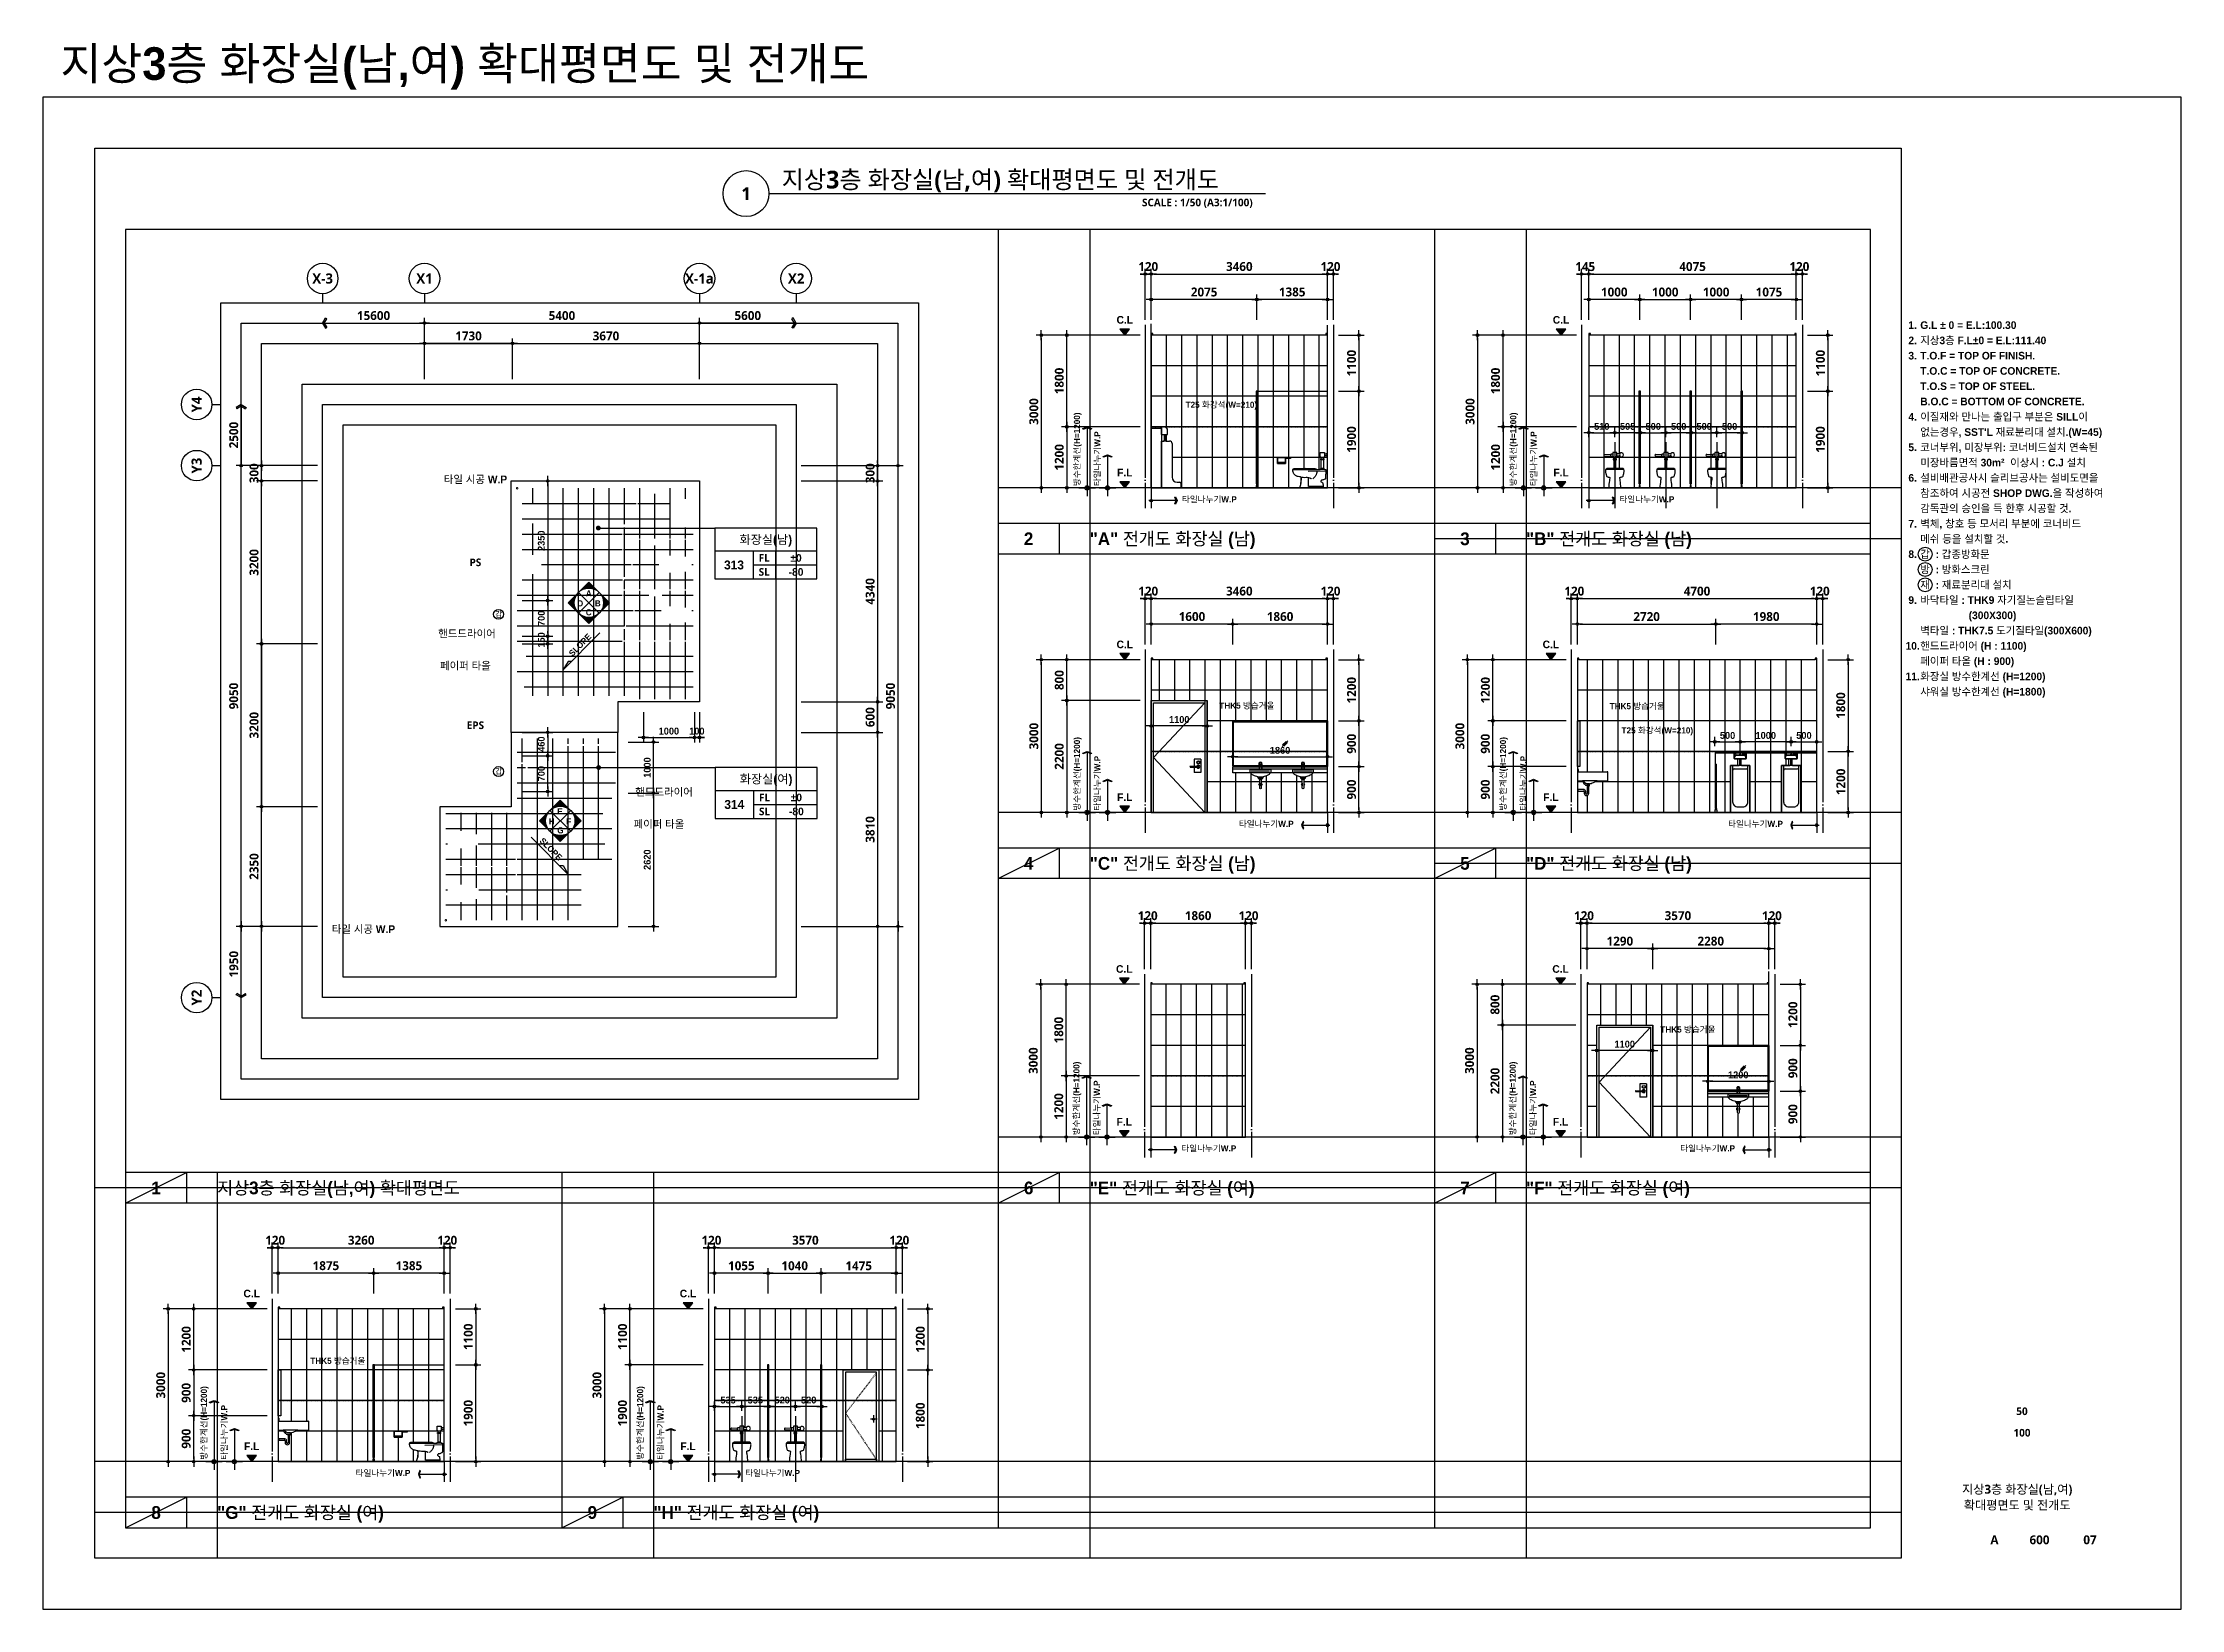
# Model space of a CAD drawing. Header units: millimetres. Extents: x 0 to 336000, y 0 to 30768.
# Drawn here: x 252000 to 294000, y 0 to 30768 of the extents above; entities that cross this region are included whole.
import ezdxf
from ezdxf.enums import TextEntityAlignment as Align

# ---------------------------------------------------------------- set-up
doc = ezdxf.new("R2010")
doc.units = ezdxf.units.MM
doc.header["$LTSCALE"] = 50
doc.linetypes.add('CEN', pattern=[62, 60, -1, 0, -1])
doc.linetypes.add('HID', pattern=[0.5, 0.25, -0.25])
doc.layers.get('Defpoints').update_dxf_attribs({"color": 153})
for name, color, linetype in [('A-ANNO-DIM', 4, 'Continuous'), ('A-ANNO-GRA1', 7, 'Continuous'), ('A-ANNO-LEAD', 4, 'Continuous'), ('A-ANNO-SYMB', 7, 'Continuous'), ('A-ANNO-TEXT1', 7, 'Continuous'), ('A-ANNO-TEXT2', 3, 'Continuous'), ('A-ANNO-TITL', 7, 'Continuous'), ('A-CEN', 1, 'CEN'), ('A-FLOR-TOIL-ELE1', 3, 'Continuous'), ('A-FLOR-TOIL-ELE2', 4, 'Continuous'), ('A-FLOR-TOIL-TILE', 8, 'Continuous'), ('A-FLOR-TOIL-WALL', 6, 'Continuous'), ('A-PS-HID', 5, 'HID'), ('A-SECT-DOOR', 8, 'Continuous'), ('A-ST-AXIS-BUB', 7, 'Continuous'), ('A-ST-AXIS-DIM', 7, 'Continuous'), ('A-WALL-MASN', 3, 'Continuous'), ('AA-XXXX-TXT1', 2, 'Continuous'), ('CEN', 1, 'Continuous'), ('DIM', 7, 'Continuous'), ('DOOR', 4, 'Continuous'), ('ELE2', 3, 'Continuous'), ('FUR', 4, 'Continuous'), ('HAT', 5, 'Continuous'), ('HID', 7, 'HID'), ('LEADER', 7, 'Continuous'), ('SYM', 7, 'Continuous'), ('TIL', 8, 'Continuous'), ('TO', 4, 'Continuous'), ('WIN', 6, 'Continuous')]:
    doc.layers.add(name, color=color, linetype=linetype)
for name, color, linetype, plot in [('G(그리드1)', 185, 'Continuous', False), ('G(그리드2)', 235, 'Continuous', False), ('면적', 210, 'Continuous', False)]:
    doc.layers.add(name, color=color, linetype=linetype, plot=plot)
doc.styles.add('2020음성 1차', font='나눔고딕Bold.ttf')
doc.styles.add('SH_나눔', font='')
doc.styles.add('SH_진천_나눔', font='')
doc.styles.get("Standard").update_dxf_attribs({"font": 'arial.ttf'})
doc.styles.get('SH_나눔').set_extended_font_data('NanumGothic', bold=True)
doc.styles.get('SH_진천_나눔').set_extended_font_data('NanumGothic', bold=True)
doc.dimstyles.new('SHP 50', dxfattribs={"dimscale": 50, "dimtxt": 3.5, "dimasz": 1, "dimexe": 2, "dimexo": 2, "dimgap": 1, "dimtad": 1, "dimdec": 0, "dimzin": 0, "dimdsep": 46, "dimtxsty": 'SH_진천_나눔', "dimblk": 'DIMDOT', "dimcen": 0.09, "dimclrd": 256, "dimclre": 256, "dimclrt": 3, "dimadec": 0, "dimazin": 1, "dimtfac": 1, "dimtdec": 0, "dimtix": 1, "dimtmove": 2, "dimatfit": 0, "dimldrblk": 'DIMDOT', "dimfxl": 1, "dimtolj": 1, "dimtzin": 0, "dimlwd": -1, "dimlwe": -1, "dimarcsym": 0})
doc.dimstyles.new('SHP 50내부', dxfattribs={"dimscale": 50, "dimtxt": 2.7, "dimasz": 1, "dimexe": 2, "dimexo": 2, "dimgap": 1, "dimtad": 1, "dimdec": 0, "dimzin": 0, "dimdsep": 46, "dimtxsty": '2020음성 1차', "dimblk": 'DIMDOT', "dimcen": 0.09, "dimclrd": 256, "dimclre": 256, "dimclrt": 3, "dimadec": 0, "dimazin": 1, "dimtfac": 1, "dimtdec": 0, "dimtix": 1, "dimtmove": 2, "dimatfit": 0, "dimldrblk": 'DIMDOT', "dimfxl": 1, "dimtolj": 1, "dimtzin": 0, "dimlwd": -1, "dimlwe": -1, "dimarcsym": 0})

msp = doc.modelspace()

# ---------------------------------------------------------------- texts
at = {"insert": (263993.9, 1775), "char_height": 2.5, "width": 17.525, "attachment_point": 1}
msp.add_mtext('화장실 (여)', dxfattribs=at)
at = {"layer": 'A-ANNO-TEXT1'}
for s, height, style, p in [('X-3', 200, 'SH_진천_나눔', (257496.9, 26137.5)), ('X1', 200, 'SH_진천_나눔', (259496.9, 26137.5)), ('X-1a', 200, 'SH_진천_나눔', (264896.9, 26137.5)), ('X2', 200, 'SH_진천_나눔', (266796.9, 26137.5)), ('C.L', 150, '2020음성 1차', (273251.3, 25325.5)), ('C.L', 150, '2020음성 1차', (281820, 25325.5)), ('F.L', 150, '2020음성 1차', (273251.3, 22325.5)), ('F.L', 150, '2020음성 1차', (281820, 22325.5)), ('2', 250, '2020음성 1차', (271362.6, 21025)), ('3', 250, '2020음성 1차', (279931.3, 21025)), ('C.L', 150, '2020음성 1차', (273251.3, 18950.5)), ('C.L', 150, '2020음성 1차', (281620, 18950.5)), ('F.L', 150, '2020음성 1차', (273251.3, 15950.5)), ('F.L', 150, '2020음성 1차', (281620, 15950.5)), ('4', 250, '2020음성 1차', (271362.6, 14650)), ('5', 250, '2020음성 1차', (279931.3, 14650)), ('C.L', 150, '2020음성 1차', (273241.3, 12575.5)), ('C.L', 150, '2020음성 1차', (281810, 12575.5)), ('F.L', 150, '2020음성 1차', (273241.3, 9575.5)), ('F.L', 150, '2020음성 1차', (281810, 9575.5)), ('6', 250, '2020음성 1차', (271362.6, 8275)), ('1', 250, '2020음성 1차', (254225.2, 8275)), ('7', 250, '2020음성 1차', (279931.3, 8275)), ('C.L', 150, '2020음성 1차', (256103.9, 6200.5)), ('C.L', 150, '2020음성 1차', (264672.6, 6200.5)), ('F.L', 150, '2020음성 1차', (256103.9, 3200.5)), ('F.L', 150, '2020음성 1차', (264672.6, 3200.5)), ('8', 250, '2020음성 1차', (254225.2, 1900)), ('9', 250, '2020음성 1차', (262793.9, 1900))]:
    msp.add_text(s, height=height, dxfattribs=dict(at, style=style)).set_placement(p, align=Align.MIDDLE_CENTER)
at = {"layer": 'A-ANNO-TEXT1', "style": 'SH_진천_나눔'}
for s, p in [('Y4', (255021.9, 23662.5)), ('Y3', (255021.9, 22462.5)), ('Y2', (255021.9, 12012.5))]:
    msp.add_text(s, height=200, rotation=90, dxfattribs=at).set_placement(p, align=Align.MIDDLE_CENTER)
at = {"layer": 'A-ANNO-TEXT1', "style": '2020음성 1차'}
for s, height, p in [('T25 화강석(W=210)', 120, (274445.9, 23657.5)), ('타일 시공 W.P', 150, (259877.4, 22192.5)), ('타일나누기W.P', 120, (274374.2, 21801.4)), ('타일나누기W.P', 120, (282967.9, 21801.4)), ('"A" 전개도 화장실 (남)', 250, (272562.6, 21025)), ('"B" 전개도 화장실 (남)', 250, (281131.3, 21025)), ('핸드드라이어', 150, (259767.1, 19162.6)), ('페이퍼 타올', 150, (259802.7, 18532.2)), ('T25 화강석(W=210)', 120, (283008.2, 17262)), ('핸드드라이어', 150, (263637.7, 16052.6)), ('페이퍼 타올', 150, (263603.5, 15422.9)), ('타일나누기W.P', 120, (275492, 15426.4)), ('타일나누기W.P', 120, (285100.7, 15426.4)), ('"C" 전개도 화장실 (남)', 250, (272562.6, 14650)), ('"D" 전개도 화장실 (남)', 250, (281131.3, 14650)), ('타일 시공 W.P', 150, (257677.4, 13357.5)), ('타일나누기W.P', 120, (274364.2, 9051.4)), ('타일나누기W.P', 120, (284160.7, 9051.4)), ('지상3층 화장실(남,여) 확대평면도 ', 250, (255425.2, 8275)), ('"E" 전개도 화장실 (여)', 250, (272562.6, 8275)), ('"F" 전개도 화장실 (여)', 250, (281131.3, 8275)), ('타일나누기W.P', 120, (258144.5, 2676.4)), ('타일나누기W.P', 120, (265795.5, 2676.4)), ('"G" 전개도 화장실 (여)', 250, (255425.2, 1900)), ('"H" 전개도 화장실 (여)', 250, (263993.9, 1900))]:
    msp.add_text(s, height=height, dxfattribs=at).set_placement(p, align=Align.MIDDLE_LEFT)
for s, p in [('방수한계선(H=1200)', (272371.1, 22059.9)), ('타일나누기W.P', (272771.1, 22059.9)), ('방수한계선(H=1200)', (280939.8, 22059.9)), ('타일나누기W.P', (281339.8, 22059.9)), ('방수한계선(H=1200)', (272371.1, 15684.9)), ('방수한계선(H=1200)', (280739.8, 15684.9)), ('타일나누기W.P', (272771.1, 15684.9)), ('타일나누기W.P', (281139.8, 15684.9)), ('방수한계선(H=1200)', (272361.1, 9309.9)), ('방수한계선(H=1200)', (280929.8, 9309.9)), ('타일나누기W.P', (272761.1, 9309.9)), ('타일나누기W.P', (281329.8, 9309.9)), ('방수한계선(H=1200)', (255223.7, 2934.9)), ('방수한계선(H=1200)', (263792.4, 2934.9)), ('타일나누기W.P', (255623.7, 2934.9)), ('타일나누기W.P', (264192.4, 2934.9))]:
    msp.add_text(s, height=120, rotation=90, dxfattribs=at).set_placement(p)
at = {"layer": 'A-ANNO-TEXT1', "style": 'SH_진천_나눔'}
for s, p in [('PS', (260496.9, 20562.5)), ('EPS', (260496.9, 17362.5))]:
    msp.add_text(s, height=150, dxfattribs=at).set_placement(p, align=Align.MIDDLE)
at = {"layer": 'A-ANNO-TEXT1', "style": '2020음성 1차'}
for s, p in [('D', (262498.8, 19697.1)), ('A', (262665.3, 19894.1)), ('B', (262841.8, 19697.1)), ('C', (262665.3, 19521.8)), ('THK5 방습거울', (275108.2, 17689.1)), ('THK5 방습거울', (282774.6, 17677.8)), ('E', (262104.6, 15611)), ('H', (261938.2, 15414.1)), ('G', (262104.6, 15238.8)), ('F', (262281.1, 15414.1)), ('THK5 방습거울', (283770.3, 11327.2)), ('THK5 방습거울', (257254.9, 4819.5))]:
    msp.add_text(s, height=120, dxfattribs=at).set_placement(p)
for rotation, p in [(45.13777, (262552.5, 18940.9)), (314.86223, (261981.4, 14930.9))]:
    msp.add_text('SLOPE', height=120, rotation=rotation, dxfattribs=at).set_placement(p, align=Align.MIDDLE)
at = {"layer": 'A-ANNO-TITL', "style": '2020음성 1차'}
for s, p in [('1.', (288724.8, 25221.8)), ('2.', (288724.8, 24921.8)), ('3.', (288724.8, 24621.8)), ('4.', (288724.8, 23421.8)), ('5.', (288724.8, 22821.8)), ('6.', (288724.8, 22221.8)), ('7.', (288724.8, 21321.8)), ('8.', (288724.8, 20721.8)), ('9.', (288724.8, 19821.8)), ('10.', (288724.8, 18921.8)), ('11.', (288724.8, 18321.8))]:
    msp.add_text(s, height=150, dxfattribs=at).set_placement(p, align=Align.MIDDLE_CENTER)
for s, p in [('G.L %%P 0 = E.L:100.30', (288874.8, 25221.8)), ('지상3층 F.L%%P0 = E.L:111.40', (288874.8, 24921.8)), ('T.O.F = TOP OF FINISH.', (288874.8, 24621.8)), ('T.O.C = TOP OF CONCRETE.', (288874.8, 24321.8)), ('T.O.S = TOP OF STEEL.', (288874.8, 24021.8)), ('B.O.C = BOTTOM OF CONCRETE.', (288874.8, 23721.8)), ("없는경우, SST'L 재료분리대 설치.(W=45)", (288874.8, 23121.8)), ('이질재와 만나는 출입구 부분은 SILL이', (288874.8, 23421.8)), ('코너부위, 미장부위: 코너비드설치 연속된', (288874.8, 22821.8)), ('설비배관공사시 슬리브공사는 설비도면을', (288874.8, 22221.8)), ('미장바름면적 30m²  이상시 : C.J 설치 ', (288874.8, 22521.8)), ('참조하여 시공전 SHOP DWG.을 작성하여 ', (288874.8, 21921.8)), ('감독관의 승인을 득 한후 시공할 것.', (288874.8, 21621.8)), ('메쉬 등을 설치할 것.', (288874.8, 21021.8)), ('벽체, 창호 등 모서리 부분에 코너비드', (288874.8, 21321.8)), ('갑  : 갑종방화문', (288874.8, 20721.8)), ('재  : 재료분리대 설치', (288874.8, 20121.8)), ('방  : 방화스크린', (288874.8, 20421.8))]:
    msp.add_text(s, height=150, dxfattribs=at).set_placement(p, align=Align.MIDDLE_LEFT)
at = {"layer": 'A-ANNO-TITL', "color": 0, "style": '2020음성 1차'}
for s, p in [('바닥타일 : THK9 자기질논슬립타일', (288874.8, 19821.8)), ('(300X300)', (289824.8, 19521.8)), ('핸드드라이어 (H : 1100)', (288874.8, 18921.8)), ('벽타일 : THK7.5 도기질타일(300X600)', (288874.8, 19221.8)), ('페이퍼 타올 (H : 900)', (288874.8, 18621.8)), ('샤워실 방수한계선 (H=1800)', (288874.8, 18021.8)), ('화장실 방수한계선 (H=1200)', (288874.8, 18321.8))]:
    msp.add_text(s, height=150, dxfattribs=at).set_placement(p, align=Align.MIDDLE_LEFT)
at = {"layer": 'A-ANNO-TITL', "style": 'SH_진천_나눔'}
for s, height, p in [('50', 150, (290872.6, 3888.9)), ('100', 150, (290872.6, 3466.7)), ('지상3층 화장실(남,여)', 175, (290778.4, 2348.6)), ('확대평면도 및 전개도', 175, (290778.4, 2048.6)), ('A', 175, (290331.3, 1363.5)), ('600', 175, (291216.8, 1363.5)), ('07', 175, (292207.9, 1363.5))]:
    msp.add_text(s, height=height, dxfattribs=at).set_placement(p, align=Align.MIDDLE)
at = {"layer": 'A-ST-AXIS-DIM', "color": 3, "char_height": 175, "attachment_point": 5, "style": 'SH_진천_나눔'}
for s, insert in [('\\A1;15600', (258497, 25408.5)), ('\\A1;5400', (262196.9, 25408.5)), ('\\A1;5600', (265846.9, 25408.5)), ('\\A1;1730', (260361.9, 25008.9)), ('\\A1;3670', (263061.9, 25008.9))]:
    msp.add_mtext(s, dxfattribs=dict(at, insert=insert))
at = {"layer": 'A-ST-AXIS-DIM', "color": 3, "char_height": 175, "attachment_point": 5, "rotation": 90, "style": 'SH_진천_나눔'}
for s, insert in [('\\A1;2500', (255751, 23062.5)), ('\\A1;1950', (255751, 12669.3))]:
    msp.add_mtext(s, dxfattribs=dict(at, insert=insert))
at = {"layer": 'Defpoints', "style": '2020음성 1차'}
msp.add_text('지상3층 화장실(남,여) 확대평면도 및 전개도', height=640, dxfattribs=at).set_placement((252347.1, 30039.7))

# ---------------------------------------------------------------- blocks, each defined once
blk = doc.blocks.new('*U2903')
at = {"layer": 'A-ANNO-TITL'}
blk.add_line((0, 0), (9750, 0), dxfattribs=at)
blk.add_circle((-450, 0), 450, dxfattribs=at)
at = {"layer": 'AA-XXXX-TXT1', "style": 'SH_진천_나눔'}
blk.add_attdef('DWG.TITLE', (250, 100), '', height=350, dxfattribs=at)
at = {"layer": 'AA-XXXX-TXT1', "color": 7, "style": 'SH_진천_나눔'}
blk.add_attdef('NO1', text='', height=300, dxfattribs=at).set_placement((-450, 0), align=Align.MIDDLE)
at = {"layer": 'AA-XXXX-TXT1', "style": 'SH_진천_나눔'}
blk.add_attdef('SCALE', text='', height=150, dxfattribs=at).set_placement((9500, -100), align=Align.TOP_RIGHT)
blk = doc.blocks.new('A-ST-AXIS-BUB-1')
at = {"layer": 'A-ST-AXIS-BUB'}
blk.add_line((0, 350), (0, 0), dxfattribs=at)
blk.add_circle((0, 950), 600, dxfattribs=at)
blk = doc.blocks.new('arrow1')
at = {"color": 0}
for p, q in [((0, 0), (0.29, 0.5)), ((0, 0), (0.29, -0.5)), ((0.16, 0), (0.41, 0.43)), ((0.16, 0), (0.41, -0.43)), ((0.29, 0.5), (0.41, 0.43)), ((0.29, -0.5), (0.41, -0.43))]:
    blk.add_line(p, q, dxfattribs=at)
blk = doc.blocks.new('DIMDOT')
at = {"color": 0}
blk.add_line((-2, 0), (2, 0), dxfattribs=at)
for radius in [0.5, 0.25]:
    blk.add_circle((0, 0), radius, dxfattribs=at)
blk = doc.blocks.new('*D16323')
at = {"layer": 'A-ST-AXIS-DIM'}
for p, q in [((257397, 22462), (255797, 22462)), ((255897, 13462), (255897, 22412)), ((257397, 13412), (255797, 13412))]:
    blk.add_line(p, q, dxfattribs=at)
at = {"layer": 'Defpoints', "color": 0}
for p in [(255897, 22462), (257497, 22462), (257497, 13412)]:
    blk.add_point(p, dxfattribs=at)
at = {"layer": 'A-ST-AXIS-DIM', "linetype": 'ByBlock', "xscale": 50, "yscale": 50, "zscale": 50}
for p, rotation in [((255897, 22462), 90), ((255897, 13412), 270)]:
    blk.add_blockref('DIMDOT', p, dxfattribs=dict(at, rotation=rotation))
at = {"layer": 'A-ST-AXIS-DIM', "color": 3, "insert": (255750, 17937), "char_height": 175, "attachment_point": 5, "rotation": 90, "style": 'SH_진천_나눔'}
blk.add_mtext('\\A1;9050', dxfattribs=at)
blk = doc.blocks.new('*D16324')
at = {"layer": 'A-ST-AXIS-DIM'}
for p, q in [((257397, 22462), (256197, 22462)), ((256297, 22512), (256297, 22562)), ((256297, 22162), (256297, 22462)), ((257397, 22162), (256197, 22162)), ((256297, 22112), (256297, 22062))]:
    blk.add_line(p, q, dxfattribs=at)
at = {"layer": 'Defpoints', "color": 0}
for p in [(256297, 22462), (257497, 22462), (257497, 22162)]:
    blk.add_point(p, dxfattribs=at)
at = {"layer": 'A-ST-AXIS-DIM', "linetype": 'ByBlock', "xscale": 50, "yscale": 50, "zscale": 50}
for p, rotation in [((256297, 22462), 270), ((256297, 22162), 90)]:
    blk.add_blockref('DIMDOT', p, dxfattribs=dict(at, rotation=rotation))
at = {"layer": 'A-ST-AXIS-DIM', "color": 3, "insert": (256150, 22312), "char_height": 175, "attachment_point": 5, "rotation": 90, "style": 'SH_진천_나눔'}
blk.add_mtext('\\A1;300', dxfattribs=at)
blk = doc.blocks.new('*D16330')
at = {"layer": 'A-ST-AXIS-DIM'}
for p, q in [((257397, 15763), (256197, 15763)), ((256297, 13462), (256297, 15713)), ((257397, 13412), (256197, 13412))]:
    blk.add_line(p, q, dxfattribs=at)
at = {"layer": 'Defpoints', "color": 0}
for p in [(256297, 15763), (257497, 15763), (257497, 13412)]:
    blk.add_point(p, dxfattribs=at)
at = {"layer": 'A-ST-AXIS-DIM', "linetype": 'ByBlock', "xscale": 50, "yscale": 50, "zscale": 50}
for p, rotation in [((256297, 15763), 90), ((256297, 13412), 270)]:
    blk.add_blockref('DIMDOT', p, dxfattribs=dict(at, rotation=rotation))
at = {"layer": 'A-ST-AXIS-DIM', "color": 3, "insert": (256150, 14588), "char_height": 175, "attachment_point": 5, "rotation": 90, "style": 'SH_진천_나눔'}
blk.add_mtext('\\A1;2350', dxfattribs=at)
blk = doc.blocks.new('*D16388')
at = {"layer": 'A-ANNO-DIM'}
for p, q in [((263797, 17622), (263797, 17022)), ((264797, 17622), (264797, 17022)), ((263847, 17122), (264747, 17122))]:
    blk.add_line(p, q, dxfattribs=at)
at = {"layer": 'Defpoints', "color": 0}
for p in [(263797, 17722), (264797, 17722), (264797, 17122)]:
    blk.add_point(p, dxfattribs=at)
at = {"layer": 'A-ANNO-DIM', "linetype": 'ByBlock', "xscale": 50, "yscale": 50, "zscale": 50, "rotation": 180}
blk.add_blockref('DIMDOT', (263797, 17122), dxfattribs=at)
at = {"layer": 'A-ANNO-DIM', "linetype": 'ByBlock', "xscale": 50, "yscale": 50, "zscale": 50}
blk.add_blockref('DIMDOT', (264797, 17122), dxfattribs=at)
at = {"layer": 'A-ANNO-DIM', "color": 3, "insert": (264297, 17247), "char_height": 135, "attachment_point": 5, "style": '2020음성 1차'}
blk.add_mtext('\\A1;1000', dxfattribs=at)
blk = doc.blocks.new('*D16389')
at = {"layer": 'A-ANNO-DIM'}
for p, q in [((264797, 17622), (264797, 17022)), ((264897, 17622), (264897, 17022)), ((264747, 17122), (264697, 17122)), ((264897, 17122), (264797, 17122)), ((264947, 17122), (264997, 17122))]:
    blk.add_line(p, q, dxfattribs=at)
at = {"layer": 'Defpoints', "color": 0}
for p in [(264797, 17722), (264897, 17722), (264797, 17122)]:
    blk.add_point(p, dxfattribs=at)
at = {"layer": 'A-ANNO-DIM', "linetype": 'ByBlock', "xscale": 50, "yscale": 50, "zscale": 50}
blk.add_blockref('DIMDOT', (264797, 17122), dxfattribs=at)
at = {"layer": 'A-ANNO-DIM', "linetype": 'ByBlock', "xscale": 50, "yscale": 50, "zscale": 50, "rotation": 180}
blk.add_blockref('DIMDOT', (264897, 17122), dxfattribs=at)
at = {"layer": 'A-ANNO-DIM', "color": 3, "insert": (264847, 17247), "char_height": 135, "attachment_point": 5, "style": '2020음성 1차'}
blk.add_mtext('\\A1;100', dxfattribs=at)
blk = doc.blocks.new('*D16393')
at = {"layer": 'A-ANNO-DIM'}
for p, q in [((263497, 17032), (264097, 17032)), ((263997, 16082), (263997, 16982)), ((263497, 16032), (264097, 16032))]:
    blk.add_line(p, q, dxfattribs=at)
at = {"layer": 'Defpoints', "color": 0}
for p in [(263397, 17032), (263997, 17032), (263397, 16032)]:
    blk.add_point(p, dxfattribs=at)
at = {"layer": 'A-ANNO-DIM', "linetype": 'ByBlock', "xscale": 50, "yscale": 50, "zscale": 50}
for p, rotation in [((263997, 17032), 90), ((263997, 16032), 270)]:
    blk.add_blockref('DIMDOT', p, dxfattribs=dict(at, rotation=rotation))
at = {"layer": 'A-ANNO-DIM', "color": 3, "insert": (263873, 16532), "char_height": 135, "attachment_point": 5, "rotation": 90, "style": '2020음성 1차'}
blk.add_mtext('\\A1;1000', dxfattribs=at)
blk = doc.blocks.new('*D16394')
at = {"layer": 'A-ANNO-DIM'}
for p, q in [((263497, 16032), (264097, 16032)), ((263997, 15982), (263997, 13462)), ((263497, 13412), (264097, 13412))]:
    blk.add_line(p, q, dxfattribs=at)
at = {"layer": 'Defpoints', "color": 0}
for p in [(263397, 16032), (263397, 13412), (263997, 13412)]:
    blk.add_point(p, dxfattribs=at)
at = {"layer": 'A-ANNO-DIM', "linetype": 'ByBlock', "xscale": 50, "yscale": 50, "zscale": 50}
for p, rotation in [((263997, 16032), 90), ((263997, 13412), 270)]:
    blk.add_blockref('DIMDOT', p, dxfattribs=dict(at, rotation=rotation))
at = {"layer": 'A-ANNO-DIM', "color": 3, "insert": (263872, 14722), "char_height": 135, "attachment_point": 5, "rotation": 90, "style": '2020음성 1차'}
blk.add_mtext('\\A1;2620', dxfattribs=at)
blk = doc.blocks.new('*D17455')
at = {"layer": 'A-ST-AXIS-DIM'}
for p, q in [((257397, 18963), (256197, 18963)), ((256297, 18913), (256297, 15813)), ((257397, 15763), (256197, 15763))]:
    blk.add_line(p, q, dxfattribs=at)
at = {"layer": 'Defpoints', "color": 0}
for p in [(257497, 18963), (256297, 15763), (257497, 15763)]:
    blk.add_point(p, dxfattribs=at)
at = {"layer": 'A-ST-AXIS-DIM', "linetype": 'ByBlock', "xscale": 50, "yscale": 50, "zscale": 50}
for p, rotation in [((256297, 18963), 90), ((256297, 15763), 270)]:
    blk.add_blockref('DIMDOT', p, dxfattribs=dict(at, rotation=rotation))
at = {"layer": 'A-ST-AXIS-DIM', "color": 3, "insert": (256150, 17363), "char_height": 175, "attachment_point": 5, "rotation": 90, "style": 'SH_진천_나눔'}
blk.add_mtext('\\A1;3200', dxfattribs=at)
blk = doc.blocks.new('*D17456')
at = {"layer": 'A-ST-AXIS-DIM'}
for p, q in [((266897, 22462), (268897, 22462)), ((268797, 13462), (268797, 22412)), ((266897, 13412), (268897, 13412))]:
    blk.add_line(p, q, dxfattribs=at)
at = {"layer": 'Defpoints', "color": 0}
for p in [(266797, 22462), (268797, 22462), (266797, 13412)]:
    blk.add_point(p, dxfattribs=at)
at = {"layer": 'A-ST-AXIS-DIM', "linetype": 'ByBlock', "xscale": 50, "yscale": 50, "zscale": 50}
for p, rotation in [((268797, 22462), 90), ((268797, 13412), 270)]:
    blk.add_blockref('DIMDOT', p, dxfattribs=dict(at, rotation=rotation))
at = {"layer": 'A-ST-AXIS-DIM', "color": 3, "insert": (268650, 17937), "char_height": 175, "attachment_point": 5, "rotation": 90, "style": 'SH_진천_나눔'}
blk.add_mtext('\\A1;9050', dxfattribs=at)
blk = doc.blocks.new('*D17457')
at = {"layer": 'A-ST-AXIS-DIM'}
for p, q in [((266897, 22462), (268497, 22462)), ((268397, 22512), (268397, 22562)), ((268397, 22162), (268397, 22462)), ((266897, 22162), (268497, 22162)), ((268397, 22112), (268397, 22062))]:
    blk.add_line(p, q, dxfattribs=at)
at = {"layer": 'Defpoints', "color": 0}
for p in [(266797, 22462), (268397, 22462), (266797, 22162)]:
    blk.add_point(p, dxfattribs=at)
at = {"layer": 'A-ST-AXIS-DIM', "linetype": 'ByBlock', "xscale": 50, "yscale": 50, "zscale": 50}
for p, rotation in [((268397, 22462), 270), ((268397, 22162), 90)]:
    blk.add_blockref('DIMDOT', p, dxfattribs=dict(at, rotation=rotation))
at = {"layer": 'A-ST-AXIS-DIM', "color": 3, "insert": (268250, 22312), "char_height": 175, "attachment_point": 5, "rotation": 90, "style": 'SH_진천_나눔'}
blk.add_mtext('\\A1;300', dxfattribs=at)
blk = doc.blocks.new('*D17458')
at = {"layer": 'A-ST-AXIS-DIM'}
for p, q in [((266897, 17822), (268497, 17822)), ((268397, 17272), (268397, 17772)), ((266897, 17222), (268497, 17222))]:
    blk.add_line(p, q, dxfattribs=at)
at = {"layer": 'Defpoints', "color": 0}
for p in [(266797, 17822), (268397, 17822), (266797, 17222)]:
    blk.add_point(p, dxfattribs=at)
at = {"layer": 'A-ST-AXIS-DIM', "linetype": 'ByBlock', "xscale": 50, "yscale": 50, "zscale": 50}
for p, rotation in [((268397, 17822), 90), ((268397, 17222), 270)]:
    blk.add_blockref('DIMDOT', p, dxfattribs=dict(at, rotation=rotation))
at = {"layer": 'A-ST-AXIS-DIM', "color": 3, "insert": (268250, 17522), "char_height": 175, "attachment_point": 5, "rotation": 90, "style": 'SH_진천_나눔'}
blk.add_mtext('\\A1;600', dxfattribs=at)
blk = doc.blocks.new('*D17459')
at = {"layer": 'A-ST-AXIS-DIM'}
for p, q in [((266897, 22162), (268497, 22162)), ((268397, 22112), (268397, 17872)), ((266897, 17822), (268497, 17822))]:
    blk.add_line(p, q, dxfattribs=at)
at = {"layer": 'Defpoints', "color": 0}
for p in [(266797, 22162), (266797, 17822), (268397, 17822)]:
    blk.add_point(p, dxfattribs=at)
at = {"layer": 'A-ST-AXIS-DIM', "linetype": 'ByBlock', "xscale": 50, "yscale": 50, "zscale": 50}
for p, rotation in [((268397, 22162), 90), ((268397, 17822), 270)]:
    blk.add_blockref('DIMDOT', p, dxfattribs=dict(at, rotation=rotation))
at = {"layer": 'A-ST-AXIS-DIM', "color": 3, "insert": (268250, 19992), "char_height": 175, "attachment_point": 5, "rotation": 90, "style": 'SH_진천_나눔'}
blk.add_mtext('\\A1;4340', dxfattribs=at)
blk = doc.blocks.new('G$C9D92D8A7')
at = {"layer": 'A-ANNO-GRA1'}
for p, q in [((0, 11), (40, 11)), ((15, 11), (15, 0)), ((23.75, 11), (23.75, 0)), ((15, 5.5), (40, 5.5))]:
    blk.add_line(p, q, dxfattribs=at)
blk.add_lwpolyline([(0, 20), (0, 0), (40, 0), (40, 20)], close=True, dxfattribs=at)
at = {"style": '2020음성 1차'}
for tag, height, p in [('실명', 3.5, (20, 15.5)), ('마감레벨', 3, (31.875, 8.25)), ('실번호', 3.5, (7.5, 5.5)), ('구조레벨', 3, (31.875, 2.75))]:
    blk.add_attdef(tag, text='', height=height, dxfattribs=at).set_placement(p, align=Align.MIDDLE_CENTER)
at = {"layer": 'A-ANNO-TEXT1', "style": 'SH_나눔'}
for s, p in [('FL', (19.375, 8.25)), ('SL', (19.375, 2.75))]:
    blk.add_text(s, height=3, dxfattribs=at).set_placement(p, align=Align.MIDDLE)
blk = doc.blocks.new('갑종 TEXT100')
at = {"layer": 'A-ANNO-SYMB'}
blk.add_circle((0, 0), 243, dxfattribs=at)
at = {"layer": 'A-ANNO-TITL', "style": '2020음성 1차'}
blk.add_text('갑 ', height=266.7, dxfattribs=at).set_placement((67, 0), align=Align.MIDDLE_CENTER)
blk = doc.blocks.new('*D22473')
at = {"layer": 'A-ST-AXIS-DIM'}
for p, q in [((273601, 26225), (273551, 26225)), ((273651, 25325), (273651, 26325)), ((273771, 26225), (273651, 26225)), ((273771, 25325), (273771, 26325)), ((273821, 26225), (273871, 26225))]:
    blk.add_line(p, q, dxfattribs=at)
at = {"layer": 'Defpoints', "color": 0}
for p in [(273651, 26225), (273651, 25225), (273771, 25225)]:
    blk.add_point(p, dxfattribs=at)
at = {"layer": 'A-ST-AXIS-DIM', "linetype": 'ByBlock', "xscale": 50, "yscale": 50, "zscale": 50}
blk.add_blockref('DIMDOT', (273651, 26225), dxfattribs=at)
at = {"layer": 'A-ST-AXIS-DIM', "linetype": 'ByBlock', "xscale": 50, "yscale": 50, "zscale": 50, "rotation": 180}
blk.add_blockref('DIMDOT', (273771, 26225), dxfattribs=at)
at = {"layer": 'A-ST-AXIS-DIM', "color": 3, "insert": (273711, 26371), "char_height": 175, "attachment_point": 5, "style": 'SH_진천_나눔'}
blk.add_mtext('\\A1;120', dxfattribs=at)
blk = doc.blocks.new('*D22474')
at = {"layer": 'A-ST-AXIS-DIM'}
for p, q in [((273771, 25325), (273771, 26325)), ((273821, 26225), (277181, 26225)), ((277231, 25325), (277231, 26325))]:
    blk.add_line(p, q, dxfattribs=at)
at = {"layer": 'Defpoints', "color": 0}
for p in [(277231, 26225), (273771, 25225), (277231, 25225)]:
    blk.add_point(p, dxfattribs=at)
at = {"layer": 'A-ST-AXIS-DIM', "linetype": 'ByBlock', "xscale": 50, "yscale": 50, "zscale": 50, "rotation": 180}
blk.add_blockref('DIMDOT', (273771, 26225), dxfattribs=at)
at = {"layer": 'A-ST-AXIS-DIM', "linetype": 'ByBlock', "xscale": 50, "yscale": 50, "zscale": 50}
blk.add_blockref('DIMDOT', (277231, 26225), dxfattribs=at)
at = {"layer": 'A-ST-AXIS-DIM', "color": 3, "insert": (275501, 26372), "char_height": 175, "attachment_point": 5, "style": 'SH_진천_나눔'}
blk.add_mtext('\\A1;3460', dxfattribs=at)
blk = doc.blocks.new('*D22475')
at = {"layer": 'A-ST-AXIS-DIM'}
for p, q in [((277181, 26225), (277131, 26225)), ((277231, 25325), (277231, 26325)), ((277231, 26225), (277351, 26225)), ((277351, 25325), (277351, 26325)), ((277401, 26225), (277451, 26225))]:
    blk.add_line(p, q, dxfattribs=at)
at = {"layer": 'Defpoints', "color": 0}
for p in [(277351, 26225), (277231, 25225), (277351, 25225)]:
    blk.add_point(p, dxfattribs=at)
at = {"layer": 'A-ST-AXIS-DIM', "linetype": 'ByBlock', "xscale": 50, "yscale": 50, "zscale": 50}
blk.add_blockref('DIMDOT', (277231, 26225), dxfattribs=at)
at = {"layer": 'A-ST-AXIS-DIM', "linetype": 'ByBlock', "xscale": 50, "yscale": 50, "zscale": 50, "rotation": 180}
blk.add_blockref('DIMDOT', (277351, 26225), dxfattribs=at)
at = {"layer": 'A-ST-AXIS-DIM', "color": 3, "insert": (277291, 26371), "char_height": 175, "attachment_point": 5, "style": 'SH_진천_나눔'}
blk.add_mtext('\\A1;120', dxfattribs=at)
blk = doc.blocks.new('*D22476')
at = {"layer": 'A-ST-AXIS-DIM'}
for p, q in [((273551, 25025), (271511, 25025)), ((271611, 24975), (271611, 22075)), ((273551, 22025), (271511, 22025))]:
    blk.add_line(p, q, dxfattribs=at)
at = {"layer": 'Defpoints', "color": 0}
for p in [(273651, 25025), (271611, 22025), (273651, 22025)]:
    blk.add_point(p, dxfattribs=at)
at = {"layer": 'A-ST-AXIS-DIM', "linetype": 'ByBlock', "xscale": 50, "yscale": 50, "zscale": 50}
for p, rotation in [((271611, 25025), 90), ((271611, 22025), 270)]:
    blk.add_blockref('DIMDOT', p, dxfattribs=dict(at, rotation=rotation))
at = {"layer": 'A-ST-AXIS-DIM', "color": 3, "insert": (271465, 23525), "char_height": 175, "attachment_point": 5, "rotation": 90, "style": 'SH_진천_나눔'}
blk.add_mtext('\\A1;3000', dxfattribs=at)
blk = doc.blocks.new('*D22477')
at = {"layer": 'A-ST-AXIS-DIM'}
for p, q in [((273551, 25025), (272011, 25025)), ((272111, 23275), (272111, 24975)), ((273551, 23225), (272011, 23225))]:
    blk.add_line(p, q, dxfattribs=at)
at = {"layer": 'Defpoints', "color": 0}
for p in [(272111, 25025), (273651, 25025), (273651, 23225)]:
    blk.add_point(p, dxfattribs=at)
at = {"layer": 'A-ST-AXIS-DIM', "linetype": 'ByBlock', "xscale": 50, "yscale": 50, "zscale": 50}
for p, rotation in [((272111, 25025), 90), ((272111, 23225), 270)]:
    blk.add_blockref('DIMDOT', p, dxfattribs=dict(at, rotation=rotation))
at = {"layer": 'A-ST-AXIS-DIM', "color": 3, "insert": (271965, 24125), "char_height": 175, "attachment_point": 5, "rotation": 90, "style": 'SH_진천_나눔'}
blk.add_mtext('\\A1;1800', dxfattribs=at)
blk = doc.blocks.new('*D22478')
at = {"layer": 'A-ST-AXIS-DIM'}
for p, q in [((273551, 23225), (272011, 23225)), ((272111, 23175), (272111, 22075)), ((273551, 22025), (272011, 22025))]:
    blk.add_line(p, q, dxfattribs=at)
at = {"layer": 'Defpoints', "color": 0}
for p in [(273651, 23225), (272111, 22025), (273651, 22025)]:
    blk.add_point(p, dxfattribs=at)
at = {"layer": 'A-ST-AXIS-DIM', "linetype": 'ByBlock', "xscale": 50, "yscale": 50, "zscale": 50}
for p, rotation in [((272111, 23225), 90), ((272111, 22025), 270)]:
    blk.add_blockref('DIMDOT', p, dxfattribs=dict(at, rotation=rotation))
at = {"layer": 'A-ST-AXIS-DIM', "color": 3, "insert": (271965, 22625), "char_height": 175, "attachment_point": 5, "rotation": 90, "style": 'SH_진천_나눔'}
blk.add_mtext('\\A1;1200', dxfattribs=at)
blk = doc.blocks.new('*D22479')
at = {"layer": 'A-ST-AXIS-DIM'}
for p, q in [((277451, 23925), (277951, 23925)), ((277851, 22075), (277851, 23875)), ((277451, 22025), (277951, 22025))]:
    blk.add_line(p, q, dxfattribs=at)
at = {"layer": 'Defpoints', "color": 0}
for p in [(277351, 23925), (277851, 23925), (277351, 22025)]:
    blk.add_point(p, dxfattribs=at)
at = {"layer": 'A-ST-AXIS-DIM', "linetype": 'ByBlock', "xscale": 50, "yscale": 50, "zscale": 50}
for p, rotation in [((277851, 23925), 90), ((277851, 22025), 270)]:
    blk.add_blockref('DIMDOT', p, dxfattribs=dict(at, rotation=rotation))
at = {"layer": 'A-ST-AXIS-DIM', "color": 3, "insert": (277705, 22975), "char_height": 175, "attachment_point": 5, "rotation": 90, "style": 'SH_진천_나눔'}
blk.add_mtext('\\A1;1900', dxfattribs=at)
blk = doc.blocks.new('*D22480')
at = {"layer": 'A-ST-AXIS-DIM'}
for p, q in [((277451, 25025), (277951, 25025)), ((277851, 24975), (277851, 23975)), ((277451, 23925), (277951, 23925))]:
    blk.add_line(p, q, dxfattribs=at)
at = {"layer": 'Defpoints', "color": 0}
for p in [(277351, 25025), (277351, 23925), (277851, 23925)]:
    blk.add_point(p, dxfattribs=at)
at = {"layer": 'A-ST-AXIS-DIM', "linetype": 'ByBlock', "xscale": 50, "yscale": 50, "zscale": 50}
for p, rotation in [((277851, 25025), 90), ((277851, 23925), 270)]:
    blk.add_blockref('DIMDOT', p, dxfattribs=dict(at, rotation=rotation))
at = {"layer": 'A-ST-AXIS-DIM', "color": 3, "insert": (277705, 24475), "char_height": 175, "attachment_point": 5, "rotation": 90, "style": 'SH_진천_나눔'}
blk.add_mtext('\\A1;1100', dxfattribs=at)
blk = doc.blocks.new('*D22481')
at = {"layer": 'A-ST-AXIS-DIM'}
for p, q in [((273771, 25325), (273771, 25825)), ((275796, 25725), (273821, 25725)), ((275846, 25325), (275846, 25825))]:
    blk.add_line(p, q, dxfattribs=at)
at = {"layer": 'Defpoints', "color": 0}
for p in [(273771, 25725), (273771, 25225), (275846, 25225)]:
    blk.add_point(p, dxfattribs=at)
at = {"layer": 'A-ST-AXIS-DIM', "linetype": 'ByBlock', "xscale": 50, "yscale": 50, "zscale": 50, "rotation": 180}
blk.add_blockref('DIMDOT', (273771, 25725), dxfattribs=at)
at = {"layer": 'A-ST-AXIS-DIM', "linetype": 'ByBlock', "xscale": 50, "yscale": 50, "zscale": 50}
blk.add_blockref('DIMDOT', (275846, 25725), dxfattribs=at)
at = {"layer": 'A-ST-AXIS-DIM', "color": 3, "insert": (274809, 25871), "char_height": 175, "attachment_point": 5, "style": 'SH_진천_나눔'}
blk.add_mtext('\\A1;2075', dxfattribs=at)
blk = doc.blocks.new('*D22482')
at = {"layer": 'A-ST-AXIS-DIM'}
for p, q in [((275846, 25325), (275846, 25825)), ((277181, 25725), (275896, 25725)), ((277231, 25325), (277231, 25825))]:
    blk.add_line(p, q, dxfattribs=at)
at = {"layer": 'Defpoints', "color": 0}
for p in [(275846, 25725), (275846, 25225), (277231, 25225)]:
    blk.add_point(p, dxfattribs=at)
at = {"layer": 'A-ST-AXIS-DIM', "linetype": 'ByBlock', "xscale": 50, "yscale": 50, "zscale": 50, "rotation": 180}
blk.add_blockref('DIMDOT', (275846, 25725), dxfattribs=at)
at = {"layer": 'A-ST-AXIS-DIM', "linetype": 'ByBlock', "xscale": 50, "yscale": 50, "zscale": 50}
blk.add_blockref('DIMDOT', (277231, 25725), dxfattribs=at)
at = {"layer": 'A-ST-AXIS-DIM', "color": 3, "insert": (276539, 25872), "char_height": 175, "attachment_point": 5, "style": 'SH_진천_나눔'}
blk.add_mtext('\\A1;1385', dxfattribs=at)
blk = doc.blocks.new('ARROWX')
blk.add_lwpolyline([(-0.2, -0.5), (-0.29, -0.46), (-0.11, 0), (-0.29, 0.46), (-0.2, 0.5), (0, 0)], close=True)
for points in [[(-0.2, 0.5), (-0.29, 0.46), (0, 0), (-0.11, 0)], [(0, 0), (-0.11, 0), (-0.2, -0.5), (-0.29, -0.46)]]:
    blk.add_solid(points)
blk = doc.blocks.new('Z_DOT')
at = {"layer": 'DIM', "color": 0}
for p, q in [((-3, 0), (3, 0)), ((0, -3), (0, 3))]:
    blk.add_line(p, q, dxfattribs=at)
for radius in [0.75, 0.375]:
    blk.add_circle((0, 0), radius, dxfattribs=at)
blk = doc.blocks.new('_CIDOTB')
at = {"color": 0, "linetype": 'ByBlock'}
blk.add_line((2, 0), (-1, 0), dxfattribs=at)
blk.add_circle((0, 0), 0.5, dxfattribs=at)
blk = doc.blocks.new('*D22505')
at = {"layer": 'A-ST-AXIS-DIM'}
for p, q in [((282170, 26225), (282120, 26225)), ((282220, 25325), (282220, 26325)), ((282365, 26225), (282220, 26225)), ((282365, 25325), (282365, 26325)), ((282415, 26225), (282465, 26225))]:
    blk.add_line(p, q, dxfattribs=at)
at = {"layer": 'Defpoints', "color": 0}
for p in [(282220, 26225), (282220, 25225), (282365, 25225)]:
    blk.add_point(p, dxfattribs=at)
at = {"layer": 'A-ST-AXIS-DIM', "linetype": 'ByBlock', "xscale": 50, "yscale": 50, "zscale": 50}
blk.add_blockref('DIMDOT', (282220, 26225), dxfattribs=at)
at = {"layer": 'A-ST-AXIS-DIM', "linetype": 'ByBlock', "xscale": 50, "yscale": 50, "zscale": 50, "rotation": 180}
blk.add_blockref('DIMDOT', (282365, 26225), dxfattribs=at)
at = {"layer": 'A-ST-AXIS-DIM', "color": 3, "insert": (282293, 26370), "char_height": 175, "attachment_point": 5, "style": 'SH_진천_나눔'}
blk.add_mtext('\\A1;145', dxfattribs=at)
blk = doc.blocks.new('*D22506')
at = {"layer": 'A-ST-AXIS-DIM'}
for p, q in [((282365, 25325), (282365, 26325)), ((282415, 26225), (286390, 26225)), ((286440, 25325), (286440, 26325))]:
    blk.add_line(p, q, dxfattribs=at)
at = {"layer": 'Defpoints', "color": 0}
for p in [(286440, 26225), (282365, 25225), (286440, 25225)]:
    blk.add_point(p, dxfattribs=at)
at = {"layer": 'A-ST-AXIS-DIM', "linetype": 'ByBlock', "xscale": 50, "yscale": 50, "zscale": 50, "rotation": 180}
blk.add_blockref('DIMDOT', (282365, 26225), dxfattribs=at)
at = {"layer": 'A-ST-AXIS-DIM', "linetype": 'ByBlock', "xscale": 50, "yscale": 50, "zscale": 50}
blk.add_blockref('DIMDOT', (286440, 26225), dxfattribs=at)
at = {"layer": 'A-ST-AXIS-DIM', "color": 3, "insert": (284403, 26371), "char_height": 175, "attachment_point": 5, "style": 'SH_진천_나눔'}
blk.add_mtext('\\A1;4075', dxfattribs=at)
blk = doc.blocks.new('*D22507')
at = {"layer": 'A-ST-AXIS-DIM'}
for p, q in [((286390, 26225), (286340, 26225)), ((286440, 25325), (286440, 26325)), ((286440, 26225), (286560, 26225)), ((286560, 25325), (286560, 26325)), ((286610, 26225), (286660, 26225))]:
    blk.add_line(p, q, dxfattribs=at)
at = {"layer": 'Defpoints', "color": 0}
for p in [(286560, 26225), (286440, 25225), (286560, 25225)]:
    blk.add_point(p, dxfattribs=at)
at = {"layer": 'A-ST-AXIS-DIM', "linetype": 'ByBlock', "xscale": 50, "yscale": 50, "zscale": 50}
blk.add_blockref('DIMDOT', (286440, 26225), dxfattribs=at)
at = {"layer": 'A-ST-AXIS-DIM', "linetype": 'ByBlock', "xscale": 50, "yscale": 50, "zscale": 50, "rotation": 180}
blk.add_blockref('DIMDOT', (286560, 26225), dxfattribs=at)
at = {"layer": 'A-ST-AXIS-DIM', "color": 3, "insert": (286500, 26371), "char_height": 175, "attachment_point": 5, "style": 'SH_진천_나눔'}
blk.add_mtext('\\A1;120', dxfattribs=at)
blk = doc.blocks.new('*D22508')
at = {"layer": 'A-ST-AXIS-DIM'}
for p, q in [((282120, 25025), (280080, 25025)), ((280180, 24975), (280180, 22075)), ((282120, 22025), (280080, 22025))]:
    blk.add_line(p, q, dxfattribs=at)
at = {"layer": 'Defpoints', "color": 0}
for p in [(282220, 25025), (280180, 22025), (282220, 22025)]:
    blk.add_point(p, dxfattribs=at)
at = {"layer": 'A-ST-AXIS-DIM', "linetype": 'ByBlock', "xscale": 50, "yscale": 50, "zscale": 50}
for p, rotation in [((280180, 25025), 90), ((280180, 22025), 270)]:
    blk.add_blockref('DIMDOT', p, dxfattribs=dict(at, rotation=rotation))
at = {"layer": 'A-ST-AXIS-DIM', "color": 3, "insert": (280033, 23525), "char_height": 175, "attachment_point": 5, "rotation": 90, "style": 'SH_진천_나눔'}
blk.add_mtext('\\A1;3000', dxfattribs=at)
blk = doc.blocks.new('*D22509')
at = {"layer": 'A-ST-AXIS-DIM'}
for p, q in [((282120, 25025), (280580, 25025)), ((280680, 23275), (280680, 24975)), ((282120, 23225), (280580, 23225))]:
    blk.add_line(p, q, dxfattribs=at)
at = {"layer": 'Defpoints', "color": 0}
for p in [(280680, 25025), (282220, 25025), (282220, 23225)]:
    blk.add_point(p, dxfattribs=at)
at = {"layer": 'A-ST-AXIS-DIM', "linetype": 'ByBlock', "xscale": 50, "yscale": 50, "zscale": 50}
for p, rotation in [((280680, 25025), 90), ((280680, 23225), 270)]:
    blk.add_blockref('DIMDOT', p, dxfattribs=dict(at, rotation=rotation))
at = {"layer": 'A-ST-AXIS-DIM', "color": 3, "insert": (280533, 24125), "char_height": 175, "attachment_point": 5, "rotation": 90, "style": 'SH_진천_나눔'}
blk.add_mtext('\\A1;1800', dxfattribs=at)
blk = doc.blocks.new('*D22510')
at = {"layer": 'A-ST-AXIS-DIM'}
for p, q in [((282120, 23225), (280580, 23225)), ((280680, 23175), (280680, 22075)), ((282120, 22025), (280580, 22025))]:
    blk.add_line(p, q, dxfattribs=at)
at = {"layer": 'Defpoints', "color": 0}
for p in [(282220, 23225), (280680, 22025), (282220, 22025)]:
    blk.add_point(p, dxfattribs=at)
at = {"layer": 'A-ST-AXIS-DIM', "linetype": 'ByBlock', "xscale": 50, "yscale": 50, "zscale": 50}
for p, rotation in [((280680, 23225), 90), ((280680, 22025), 270)]:
    blk.add_blockref('DIMDOT', p, dxfattribs=dict(at, rotation=rotation))
at = {"layer": 'A-ST-AXIS-DIM', "color": 3, "insert": (280534, 22625), "char_height": 175, "attachment_point": 5, "rotation": 90, "style": 'SH_진천_나눔'}
blk.add_mtext('\\A1;1200', dxfattribs=at)
blk = doc.blocks.new('*D22511')
at = {"layer": 'A-ST-AXIS-DIM'}
for p, q in [((286660, 23925), (287160, 23925)), ((287060, 22075), (287060, 23875)), ((286660, 22025), (287160, 22025))]:
    blk.add_line(p, q, dxfattribs=at)
at = {"layer": 'Defpoints', "color": 0}
for p in [(286560, 23925), (287060, 23925), (286560, 22025)]:
    blk.add_point(p, dxfattribs=at)
at = {"layer": 'A-ST-AXIS-DIM', "linetype": 'ByBlock', "xscale": 50, "yscale": 50, "zscale": 50}
for p, rotation in [((287060, 23925), 90), ((287060, 22025), 270)]:
    blk.add_blockref('DIMDOT', p, dxfattribs=dict(at, rotation=rotation))
at = {"layer": 'A-ST-AXIS-DIM', "color": 3, "insert": (286913, 22975), "char_height": 175, "attachment_point": 5, "rotation": 90, "style": 'SH_진천_나눔'}
blk.add_mtext('\\A1;1900', dxfattribs=at)
blk = doc.blocks.new('*D22512')
at = {"layer": 'A-ST-AXIS-DIM'}
for p, q in [((286660, 25025), (287160, 25025)), ((287060, 24975), (287060, 23975)), ((286660, 23925), (287160, 23925))]:
    blk.add_line(p, q, dxfattribs=at)
at = {"layer": 'Defpoints', "color": 0}
for p in [(286560, 25025), (286560, 23925), (287060, 23925)]:
    blk.add_point(p, dxfattribs=at)
at = {"layer": 'A-ST-AXIS-DIM', "linetype": 'ByBlock', "xscale": 50, "yscale": 50, "zscale": 50}
for p, rotation in [((287060, 25025), 90), ((287060, 23925), 270)]:
    blk.add_blockref('DIMDOT', p, dxfattribs=dict(at, rotation=rotation))
at = {"layer": 'A-ST-AXIS-DIM', "color": 3, "insert": (286914, 24475), "char_height": 175, "attachment_point": 5, "rotation": 90, "style": 'SH_진천_나눔'}
blk.add_mtext('\\A1;1100', dxfattribs=at)
blk = doc.blocks.new('*D22513')
at = {"layer": 'A-ST-AXIS-DIM'}
for p, q in [((282365, 25325), (282365, 25825)), ((283315, 25725), (282415, 25725)), ((283365, 25325), (283365, 25825))]:
    blk.add_line(p, q, dxfattribs=at)
at = {"layer": 'Defpoints', "color": 0}
for p in [(282365, 25725), (282365, 25225), (283365, 25225)]:
    blk.add_point(p, dxfattribs=at)
at = {"layer": 'A-ST-AXIS-DIM', "linetype": 'ByBlock', "xscale": 50, "yscale": 50, "zscale": 50, "rotation": 180}
blk.add_blockref('DIMDOT', (282365, 25725), dxfattribs=at)
at = {"layer": 'A-ST-AXIS-DIM', "linetype": 'ByBlock', "xscale": 50, "yscale": 50, "zscale": 50}
blk.add_blockref('DIMDOT', (283365, 25725), dxfattribs=at)
at = {"layer": 'A-ST-AXIS-DIM', "color": 3, "insert": (282865, 25871), "char_height": 175, "attachment_point": 5, "style": 'SH_진천_나눔'}
blk.add_mtext('\\A1;1000', dxfattribs=at)
blk = doc.blocks.new('*D22514')
at = {"layer": 'A-ST-AXIS-DIM'}
for p, q in [((285365, 25325), (285365, 25825)), ((286390, 25725), (285415, 25725)), ((286440, 25325), (286440, 25825))]:
    blk.add_line(p, q, dxfattribs=at)
at = {"layer": 'Defpoints', "color": 0}
for p in [(285365, 25725), (285365, 25225), (286440, 25225)]:
    blk.add_point(p, dxfattribs=at)
at = {"layer": 'A-ST-AXIS-DIM', "linetype": 'ByBlock', "xscale": 50, "yscale": 50, "zscale": 50, "rotation": 180}
blk.add_blockref('DIMDOT', (285365, 25725), dxfattribs=at)
at = {"layer": 'A-ST-AXIS-DIM', "linetype": 'ByBlock', "xscale": 50, "yscale": 50, "zscale": 50}
blk.add_blockref('DIMDOT', (286440, 25725), dxfattribs=at)
at = {"layer": 'A-ST-AXIS-DIM', "color": 3, "insert": (285903, 25871), "char_height": 175, "attachment_point": 5, "style": 'SH_진천_나눔'}
blk.add_mtext('\\A1;1075', dxfattribs=at)
blk = doc.blocks.new('*D22515')
at = {"layer": 'A-ST-AXIS-DIM'}
for p, q in [((283365, 25325), (283365, 25825)), ((283415, 25725), (284315, 25725)), ((284365, 25325), (284365, 25825))]:
    blk.add_line(p, q, dxfattribs=at)
at = {"layer": 'Defpoints', "color": 0}
for p in [(284365, 25725), (283365, 25225), (284365, 25225)]:
    blk.add_point(p, dxfattribs=at)
at = {"layer": 'A-ST-AXIS-DIM', "linetype": 'ByBlock', "xscale": 50, "yscale": 50, "zscale": 50, "rotation": 180}
blk.add_blockref('DIMDOT', (283365, 25725), dxfattribs=at)
at = {"layer": 'A-ST-AXIS-DIM', "linetype": 'ByBlock', "xscale": 50, "yscale": 50, "zscale": 50}
blk.add_blockref('DIMDOT', (284365, 25725), dxfattribs=at)
at = {"layer": 'A-ST-AXIS-DIM', "color": 3, "insert": (283865, 25871), "char_height": 175, "attachment_point": 5, "style": 'SH_진천_나눔'}
blk.add_mtext('\\A1;1000', dxfattribs=at)
blk = doc.blocks.new('*D22516')
at = {"layer": 'A-ST-AXIS-DIM'}
for p, q in [((284365, 25325), (284365, 25825)), ((285315, 25725), (284415, 25725)), ((285365, 25325), (285365, 25825))]:
    blk.add_line(p, q, dxfattribs=at)
at = {"layer": 'Defpoints', "color": 0}
for p in [(284365, 25725), (284365, 25225), (285365, 25225)]:
    blk.add_point(p, dxfattribs=at)
at = {"layer": 'A-ST-AXIS-DIM', "linetype": 'ByBlock', "xscale": 50, "yscale": 50, "zscale": 50, "rotation": 180}
blk.add_blockref('DIMDOT', (284365, 25725), dxfattribs=at)
at = {"layer": 'A-ST-AXIS-DIM', "linetype": 'ByBlock', "xscale": 50, "yscale": 50, "zscale": 50}
blk.add_blockref('DIMDOT', (285365, 25725), dxfattribs=at)
at = {"layer": 'A-ST-AXIS-DIM', "color": 3, "insert": (284865, 25871), "char_height": 175, "attachment_point": 5, "style": 'SH_진천_나눔'}
blk.add_mtext('\\A1;1000', dxfattribs=at)
blk = doc.blocks.new('*D22517')
at = {"layer": 'A-ANNO-DIM'}
for p, q in [((282365, 23020), (282365, 23208)), ((282415, 23108), (282826, 23108)), ((282876, 23020), (282876, 23208))]:
    blk.add_line(p, q, dxfattribs=at)
at = {"layer": 'Defpoints', "color": 0}
for p in [(282876, 23108), (282365, 22920), (282876, 22920)]:
    blk.add_point(p, dxfattribs=at)
at = {"layer": 'A-ANNO-DIM', "linetype": 'ByBlock', "xscale": 50, "yscale": 50, "zscale": 50, "rotation": 180}
blk.add_blockref('DIMDOT', (282365, 23108), dxfattribs=at)
at = {"layer": 'A-ANNO-DIM', "linetype": 'ByBlock', "xscale": 50, "yscale": 50, "zscale": 50}
blk.add_blockref('DIMDOT', (282876, 23108), dxfattribs=at)
at = {"layer": 'A-ANNO-DIM', "color": 3, "insert": (282620, 23232), "char_height": 135, "attachment_point": 5, "style": '2020음성 1차'}
blk.add_mtext('\\A1;510', dxfattribs=at)
blk = doc.blocks.new('*D22518')
at = {"layer": 'A-ANNO-DIM'}
for p, q in [((282876, 23020), (282876, 23208)), ((283330, 23108), (282926, 23108)), ((283380, 23020), (283380, 23208))]:
    blk.add_line(p, q, dxfattribs=at)
at = {"layer": 'Defpoints', "color": 0}
for p in [(282876, 23108), (282876, 22920), (283380, 22920)]:
    blk.add_point(p, dxfattribs=at)
at = {"layer": 'A-ANNO-DIM', "linetype": 'ByBlock', "xscale": 50, "yscale": 50, "zscale": 50, "rotation": 180}
blk.add_blockref('DIMDOT', (282876, 23108), dxfattribs=at)
at = {"layer": 'A-ANNO-DIM', "linetype": 'ByBlock', "xscale": 50, "yscale": 50, "zscale": 50}
blk.add_blockref('DIMDOT', (283380, 23108), dxfattribs=at)
at = {"layer": 'A-ANNO-DIM', "color": 3, "insert": (283128, 23232), "char_height": 135, "attachment_point": 5, "style": '2020음성 1차'}
blk.add_mtext('\\A1;505', dxfattribs=at)
blk = doc.blocks.new('*D22519')
at = {"layer": 'A-ANNO-DIM'}
for p, q in [((283380, 23020), (283380, 23208)), ((283430, 23108), (283830, 23108)), ((283880, 23020), (283880, 23208))]:
    blk.add_line(p, q, dxfattribs=at)
at = {"layer": 'Defpoints', "color": 0}
for p in [(283880, 23108), (283380, 22920), (283880, 22920)]:
    blk.add_point(p, dxfattribs=at)
at = {"layer": 'A-ANNO-DIM', "linetype": 'ByBlock', "xscale": 50, "yscale": 50, "zscale": 50, "rotation": 180}
blk.add_blockref('DIMDOT', (283380, 23108), dxfattribs=at)
at = {"layer": 'A-ANNO-DIM', "linetype": 'ByBlock', "xscale": 50, "yscale": 50, "zscale": 50}
blk.add_blockref('DIMDOT', (283880, 23108), dxfattribs=at)
at = {"layer": 'A-ANNO-DIM', "color": 3, "insert": (283630, 23232), "char_height": 135, "attachment_point": 5, "style": '2020음성 1차'}
blk.add_mtext('\\A1;500', dxfattribs=at)
blk = doc.blocks.new('*D22520')
at = {"layer": 'A-ANNO-DIM'}
for p, q in [((283880, 23020), (283880, 23208)), ((284330, 23108), (283930, 23108)), ((284380, 23020), (284380, 23208))]:
    blk.add_line(p, q, dxfattribs=at)
at = {"layer": 'Defpoints', "color": 0}
for p in [(283880, 23108), (283880, 22920), (284380, 22920)]:
    blk.add_point(p, dxfattribs=at)
at = {"layer": 'A-ANNO-DIM', "linetype": 'ByBlock', "xscale": 50, "yscale": 50, "zscale": 50, "rotation": 180}
blk.add_blockref('DIMDOT', (283880, 23108), dxfattribs=at)
at = {"layer": 'A-ANNO-DIM', "linetype": 'ByBlock', "xscale": 50, "yscale": 50, "zscale": 50}
blk.add_blockref('DIMDOT', (284380, 23108), dxfattribs=at)
at = {"layer": 'A-ANNO-DIM', "color": 3, "insert": (284130, 23232), "char_height": 135, "attachment_point": 5, "style": '2020음성 1차'}
blk.add_mtext('\\A1;500', dxfattribs=at)
blk = doc.blocks.new('*D22521')
at = {"layer": 'A-ANNO-DIM'}
for p, q in [((284380, 23020), (284380, 23208)), ((284430, 23108), (284830, 23108)), ((284880, 23020), (284880, 23208))]:
    blk.add_line(p, q, dxfattribs=at)
at = {"layer": 'Defpoints', "color": 0}
for p in [(284880, 23108), (284380, 22920), (284880, 22920)]:
    blk.add_point(p, dxfattribs=at)
at = {"layer": 'A-ANNO-DIM', "linetype": 'ByBlock', "xscale": 50, "yscale": 50, "zscale": 50, "rotation": 180}
blk.add_blockref('DIMDOT', (284380, 23108), dxfattribs=at)
at = {"layer": 'A-ANNO-DIM', "linetype": 'ByBlock', "xscale": 50, "yscale": 50, "zscale": 50}
blk.add_blockref('DIMDOT', (284880, 23108), dxfattribs=at)
at = {"layer": 'A-ANNO-DIM', "color": 3, "insert": (284630, 23232), "char_height": 135, "attachment_point": 5, "style": '2020음성 1차'}
blk.add_mtext('\\A1;500', dxfattribs=at)
blk = doc.blocks.new('*D22522')
at = {"layer": 'A-ANNO-DIM'}
for p, q in [((284880, 23020), (284880, 23208)), ((285330, 23108), (284930, 23108)), ((285380, 23020), (285380, 23208))]:
    blk.add_line(p, q, dxfattribs=at)
at = {"layer": 'Defpoints', "color": 0}
for p in [(284880, 23108), (284880, 22920), (285380, 22920)]:
    blk.add_point(p, dxfattribs=at)
at = {"layer": 'A-ANNO-DIM', "linetype": 'ByBlock', "xscale": 50, "yscale": 50, "zscale": 50, "rotation": 180}
blk.add_blockref('DIMDOT', (284880, 23108), dxfattribs=at)
at = {"layer": 'A-ANNO-DIM', "linetype": 'ByBlock', "xscale": 50, "yscale": 50, "zscale": 50}
blk.add_blockref('DIMDOT', (285380, 23108), dxfattribs=at)
at = {"layer": 'A-ANNO-DIM', "color": 3, "insert": (285130, 23232), "char_height": 135, "attachment_point": 5, "style": '2020음성 1차'}
blk.add_mtext('\\A1;500', dxfattribs=at)
blk = doc.blocks.new('*D22538')
at = {"layer": 'A-ST-AXIS-DIM'}
for p, q in [((273601, 19850), (273551, 19850)), ((273651, 18950), (273651, 19950)), ((273771, 19850), (273651, 19850)), ((273771, 18950), (273771, 19950)), ((273821, 19850), (273871, 19850))]:
    blk.add_line(p, q, dxfattribs=at)
at = {"layer": 'Defpoints', "color": 0}
for p in [(273651, 19850), (273651, 18850), (273771, 18850)]:
    blk.add_point(p, dxfattribs=at)
at = {"layer": 'A-ST-AXIS-DIM', "linetype": 'ByBlock', "xscale": 50, "yscale": 50, "zscale": 50}
blk.add_blockref('DIMDOT', (273651, 19850), dxfattribs=at)
at = {"layer": 'A-ST-AXIS-DIM', "linetype": 'ByBlock', "xscale": 50, "yscale": 50, "zscale": 50, "rotation": 180}
blk.add_blockref('DIMDOT', (273771, 19850), dxfattribs=at)
at = {"layer": 'A-ST-AXIS-DIM', "color": 3, "insert": (273711, 19996), "char_height": 175, "attachment_point": 5, "style": 'SH_진천_나눔'}
blk.add_mtext('\\A1;120', dxfattribs=at)
blk = doc.blocks.new('*D22539')
at = {"layer": 'A-ST-AXIS-DIM'}
for p, q in [((273771, 18950), (273771, 19950)), ((273821, 19850), (277181, 19850)), ((277231, 18950), (277231, 19950))]:
    blk.add_line(p, q, dxfattribs=at)
at = {"layer": 'Defpoints', "color": 0}
for p in [(277231, 19850), (273771, 18850), (277231, 18850)]:
    blk.add_point(p, dxfattribs=at)
at = {"layer": 'A-ST-AXIS-DIM', "linetype": 'ByBlock', "xscale": 50, "yscale": 50, "zscale": 50, "rotation": 180}
blk.add_blockref('DIMDOT', (273771, 19850), dxfattribs=at)
at = {"layer": 'A-ST-AXIS-DIM', "linetype": 'ByBlock', "xscale": 50, "yscale": 50, "zscale": 50}
blk.add_blockref('DIMDOT', (277231, 19850), dxfattribs=at)
at = {"layer": 'A-ST-AXIS-DIM', "color": 3, "insert": (275501, 19997), "char_height": 175, "attachment_point": 5, "style": 'SH_진천_나눔'}
blk.add_mtext('\\A1;3460', dxfattribs=at)
blk = doc.blocks.new('*D22540')
at = {"layer": 'A-ST-AXIS-DIM'}
for p, q in [((277181, 19850), (277131, 19850)), ((277231, 18950), (277231, 19950)), ((277231, 19850), (277351, 19850)), ((277351, 18950), (277351, 19950)), ((277401, 19850), (277451, 19850))]:
    blk.add_line(p, q, dxfattribs=at)
at = {"layer": 'Defpoints', "color": 0}
for p in [(277351, 19850), (277231, 18850), (277351, 18850)]:
    blk.add_point(p, dxfattribs=at)
at = {"layer": 'A-ST-AXIS-DIM', "linetype": 'ByBlock', "xscale": 50, "yscale": 50, "zscale": 50}
blk.add_blockref('DIMDOT', (277231, 19850), dxfattribs=at)
at = {"layer": 'A-ST-AXIS-DIM', "linetype": 'ByBlock', "xscale": 50, "yscale": 50, "zscale": 50, "rotation": 180}
blk.add_blockref('DIMDOT', (277351, 19850), dxfattribs=at)
at = {"layer": 'A-ST-AXIS-DIM', "color": 3, "insert": (277291, 19996), "char_height": 175, "attachment_point": 5, "style": 'SH_진천_나눔'}
blk.add_mtext('\\A1;120', dxfattribs=at)
blk = doc.blocks.new('*D22541')
at = {"layer": 'A-ST-AXIS-DIM'}
for p, q in [((273551, 18650), (271511, 18650)), ((271611, 18600), (271611, 15700)), ((273551, 15650), (271511, 15650))]:
    blk.add_line(p, q, dxfattribs=at)
at = {"layer": 'Defpoints', "color": 0}
for p in [(273651, 18650), (271611, 15650), (273651, 15650)]:
    blk.add_point(p, dxfattribs=at)
at = {"layer": 'A-ST-AXIS-DIM', "linetype": 'ByBlock', "xscale": 50, "yscale": 50, "zscale": 50}
for p, rotation in [((271611, 18650), 90), ((271611, 15650), 270)]:
    blk.add_blockref('DIMDOT', p, dxfattribs=dict(at, rotation=rotation))
at = {"layer": 'A-ST-AXIS-DIM', "color": 3, "insert": (271465, 17150), "char_height": 175, "attachment_point": 5, "rotation": 90, "style": 'SH_진천_나눔'}
blk.add_mtext('\\A1;3000', dxfattribs=at)
blk = doc.blocks.new('*D22542')
at = {"layer": 'A-ST-AXIS-DIM'}
for p, q in [((273551, 18650), (272011, 18650)), ((272111, 17900), (272111, 18600)), ((273551, 17850), (272011, 17850))]:
    blk.add_line(p, q, dxfattribs=at)
at = {"layer": 'Defpoints', "color": 0}
for p in [(272111, 18650), (273651, 18650), (273651, 17850)]:
    blk.add_point(p, dxfattribs=at)
at = {"layer": 'A-ST-AXIS-DIM', "linetype": 'ByBlock', "xscale": 50, "yscale": 50, "zscale": 50}
for p, rotation in [((272111, 18650), 90), ((272111, 17850), 270)]:
    blk.add_blockref('DIMDOT', p, dxfattribs=dict(at, rotation=rotation))
at = {"layer": 'A-ST-AXIS-DIM', "color": 3, "insert": (271965, 18250), "char_height": 175, "attachment_point": 5, "rotation": 90, "style": 'SH_진천_나눔'}
blk.add_mtext('\\A1;800', dxfattribs=at)
blk = doc.blocks.new('*D22543')
at = {"layer": 'A-ST-AXIS-DIM'}
for p, q in [((273551, 17850), (272011, 17850)), ((272111, 17800), (272111, 15700)), ((273551, 15650), (272011, 15650))]:
    blk.add_line(p, q, dxfattribs=at)
at = {"layer": 'Defpoints', "color": 0}
for p in [(273651, 17850), (272111, 15650), (273651, 15650)]:
    blk.add_point(p, dxfattribs=at)
at = {"layer": 'A-ST-AXIS-DIM', "linetype": 'ByBlock', "xscale": 50, "yscale": 50, "zscale": 50}
for p, rotation in [((272111, 17850), 90), ((272111, 15650), 270)]:
    blk.add_blockref('DIMDOT', p, dxfattribs=dict(at, rotation=rotation))
at = {"layer": 'A-ST-AXIS-DIM', "color": 3, "insert": (271965, 16750), "char_height": 175, "attachment_point": 5, "rotation": 90, "style": 'SH_진천_나눔'}
blk.add_mtext('\\A1;2200', dxfattribs=at)
blk = doc.blocks.new('*D22544')
at = {"layer": 'A-ST-AXIS-DIM'}
for p, q in [((277451, 16550), (277951, 16550)), ((277851, 15700), (277851, 16500)), ((277451, 15650), (277951, 15650))]:
    blk.add_line(p, q, dxfattribs=at)
at = {"layer": 'Defpoints', "color": 0}
for p in [(277351, 16550), (277851, 16550), (277351, 15650)]:
    blk.add_point(p, dxfattribs=at)
at = {"layer": 'A-ST-AXIS-DIM', "linetype": 'ByBlock', "xscale": 50, "yscale": 50, "zscale": 50}
for p, rotation in [((277851, 16550), 90), ((277851, 15650), 270)]:
    blk.add_blockref('DIMDOT', p, dxfattribs=dict(at, rotation=rotation))
at = {"layer": 'A-ST-AXIS-DIM', "color": 3, "insert": (277705, 16100), "char_height": 175, "attachment_point": 5, "rotation": 90, "style": 'SH_진천_나눔'}
blk.add_mtext('\\A1;900', dxfattribs=at)
blk = doc.blocks.new('*D22545')
at = {"layer": 'A-ST-AXIS-DIM'}
for p, q in [((277451, 18650), (277951, 18650)), ((277851, 18600), (277851, 17500)), ((277451, 17450), (277951, 17450))]:
    blk.add_line(p, q, dxfattribs=at)
at = {"layer": 'Defpoints', "color": 0}
for p in [(277351, 18650), (277351, 17450), (277851, 17450)]:
    blk.add_point(p, dxfattribs=at)
at = {"layer": 'A-ST-AXIS-DIM', "linetype": 'ByBlock', "xscale": 50, "yscale": 50, "zscale": 50}
for p, rotation in [((277851, 18650), 90), ((277851, 17450), 270)]:
    blk.add_blockref('DIMDOT', p, dxfattribs=dict(at, rotation=rotation))
at = {"layer": 'A-ST-AXIS-DIM', "color": 3, "insert": (277705, 18050), "char_height": 175, "attachment_point": 5, "rotation": 90, "style": 'SH_진천_나눔'}
blk.add_mtext('\\A1;1200', dxfattribs=at)
blk = doc.blocks.new('*D22546')
at = {"layer": 'A-ST-AXIS-DIM'}
for p, q in [((273771, 18950), (273771, 19450)), ((275321, 19350), (273821, 19350)), ((275371, 18950), (275371, 19450))]:
    blk.add_line(p, q, dxfattribs=at)
at = {"layer": 'Defpoints', "color": 0}
for p in [(273771, 19350), (273771, 18850), (275371, 18850)]:
    blk.add_point(p, dxfattribs=at)
at = {"layer": 'A-ST-AXIS-DIM', "linetype": 'ByBlock', "xscale": 50, "yscale": 50, "zscale": 50, "rotation": 180}
blk.add_blockref('DIMDOT', (273771, 19350), dxfattribs=at)
at = {"layer": 'A-ST-AXIS-DIM', "linetype": 'ByBlock', "xscale": 50, "yscale": 50, "zscale": 50}
blk.add_blockref('DIMDOT', (275371, 19350), dxfattribs=at)
at = {"layer": 'A-ST-AXIS-DIM', "color": 3, "insert": (274571, 19497), "char_height": 175, "attachment_point": 5, "style": 'SH_진천_나눔'}
blk.add_mtext('\\A1;1600', dxfattribs=at)
blk = doc.blocks.new('*D22547')
at = {"layer": 'A-ST-AXIS-DIM'}
for p, q in [((275371, 18950), (275371, 19450)), ((277181, 19350), (275421, 19350)), ((277231, 18950), (277231, 19450))]:
    blk.add_line(p, q, dxfattribs=at)
at = {"layer": 'Defpoints', "color": 0}
for p in [(275371, 19350), (275371, 18850), (277231, 18850)]:
    blk.add_point(p, dxfattribs=at)
at = {"layer": 'A-ST-AXIS-DIM', "linetype": 'ByBlock', "xscale": 50, "yscale": 50, "zscale": 50, "rotation": 180}
blk.add_blockref('DIMDOT', (275371, 19350), dxfattribs=at)
at = {"layer": 'A-ST-AXIS-DIM', "linetype": 'ByBlock', "xscale": 50, "yscale": 50, "zscale": 50}
blk.add_blockref('DIMDOT', (277231, 19350), dxfattribs=at)
at = {"layer": 'A-ST-AXIS-DIM', "color": 3, "insert": (276301, 19497), "char_height": 175, "attachment_point": 5, "style": 'SH_진천_나눔'}
blk.add_mtext('\\A1;1860', dxfattribs=at)
blk = doc.blocks.new('레버형 수도꼭지')
at = {"layer": 'TO'}
h = blk.add_hatch(dxfattribs=at)
h.set_pattern_fill('ANSI37', color=256, scale=10, style=0)
h.set_pattern_definition([(45, (123210.5049, 58331.802), (-0.8838834765, 0.8838834765), []), (135, (123210.5049, 58331.802), (-0.8838834765, -0.8838834765), [])])
edge = h.paths.add_edge_path()
edge.add_ellipse((-228341, -110348), major_axis=(14.3, 0), ratio=0.258819, start_angle=22.72884, end_angle=90, ccw=False)
edge.add_ellipse((-228341, -110345), major_axis=(14.3, 0), ratio=0.258819, start_angle=270, end_angle=337.27116, ccw=False)
edge.add_line((-228341, -110349), (-228341, -110344))
edge = h.paths.add_edge_path()
edge.add_ellipse((-228341, -110348), major_axis=(14.3, 0), ratio=0.258819, start_angle=90, end_angle=157.27116, ccw=False)
edge.add_line((-228341, -110344), (-228341, -110349))
edge.add_ellipse((-228341, -110345), major_axis=(14.3, 0), ratio=0.258819, start_angle=202.72884, end_angle=270, ccw=False)
for p, q in [((-228374, -110300), (-228375, -110435)), ((-228374, -110297), (-228374, -110260)), ((-228374, -110297), (-228307, -110297)), ((-228374, -110300), (-228307, -110300)), ((-228361, -110310), (-228361, -110312)), ((-228358, -110336), (-228358, -110344)), ((-228357, -110348), (-228358, -110345)), ((-228325, -110348), (-228324, -110345)), ((-228324, -110336), (-228324, -110344)), ((-228320, -110312), (-228320, -110310)), ((-228307, -110297), (-228307, -110260)), ((-228307, -110300), (-228307, -110435)), ((-228375, -110435), (-228307, -110435))]:
    blk.add_line(p, q, dxfattribs=at)
for centre, radius, start, end in [((-228350, -110260), 24.5, 157.78713, 180), ((-228362, -110255), 11.4, 104.55114, 157.78713), ((-228233, -110338), 143, 163.51478, 164.46946), ((-228341, -110337), 95.7, 75.44886, 104.55114), ((-228320, -110255), 11.4, 22.21287, 75.44886), ((-228449, -110338), 143, 15.53054, 16.48522), ((-228332, -110260), 24.5, 0, 22.21287)]:
    blk.add_arc(centre, radius, start, end, dxfattribs=at)
at = {"layer": 'TO', "extrusion": (0, 0, -1)}
for centre, major_axis, ratio, start_param, end_param in [((-228361, -110310), (-0.625, 0.345), 0.985024, -0.521073, 0.03416), ((-228342, -110311), (19.7, 0), 0.087155, 1.571005, 3.055326), ((-228342, -110313), (-18.8, 5.9), 0.963674, 4.591114, 5.956008), ((-228341, -110344), (17.1, 0), 0.258819, 3.034181, 6.390597), ((-228341, -110336), (17.1, 0), 0.258819, 3.141593, 6.283185), ((-228341, -110348), (-15.7, 0), 0.258819, 3.141593, 9.424778), ((-228341, -110348), (-14.3, 0), 0.258819, 3.141593, 9.424778), ((-228341, -110345), (-14.3, 0), 0.258819, 3.538286, 5.886492), ((-228340, -110311), (-19.7, 0), 0.087155, 3.227859, 4.712181), ((-228340, -110313), (18.8, 5.9), 0.963674, 0.327177, 1.692071), ((-228321, -110310), (0.625, 0.345), 0.985024, -0.020425, 0.521078)]:
    blk.add_ellipse(centre, major_axis=major_axis, ratio=ratio, start_param=start_param, end_param=end_param, dxfattribs=at)
at = {"layer": 'TO'}
for points, knots in [([(-228374, -110263), (-228375, -110262), (-228374, -110261), (-228374, -110259), (-228374, -110258), (-228374, -110255), (-228373, -110253), (-228371, -110249), (-228369, -110247), (-228363, -110246), (-228361, -110246), (-228356, -110246), (-228354, -110246), (-228350, -110247), (-228348, -110247), (-228345, -110247), (-228343, -110247), (-228341, -110247)], [0, 0, 0, 0, 0.055247, 0.055247, 0.141133, 0.141133, 0.312907, 0.312907, 0.656453, 0.656453, 0.828227, 0.828227, 0.914113, 0.914113, 0.957057, 0.957057, 1, 1, 1, 1]), ([(-228361, -110313), (-228363, -110318), (-228364, -110322), (-228366, -110328), (-228367, -110329), (-228367, -110331), (-228368, -110332), (-228369, -110336), (-228370, -110339), (-228371, -110348), (-228371, -110354), (-228373, -110367), (-228373, -110374), (-228374, -110390), (-228374, -110398), (-228374, -110412), (-228374, -110417), (-228375, -110423), (-228375, -110426), (-228375, -110430), (-228375, -110433), (-228375, -110435)], [0, 0, 0, 0, 0.25, 0.25, 0.3125, 0.3125, 0.375, 0.375, 0.5, 0.5, 0.625, 0.625, 0.75, 0.75, 0.875, 0.875, 0.9375, 0.9375, 0.96875, 0.96875, 1, 1, 1, 1]), ([(-228341, -110250), (-228343, -110250), (-228344, -110250), (-228347, -110250), (-228348, -110250), (-228352, -110250), (-228354, -110249), (-228358, -110249), (-228361, -110248), (-228366, -110248), (-228369, -110248), (-228371, -110253), (-228372, -110255), (-228373, -110261), (-228373, -110265), (-228374, -110273), (-228374, -110278), (-228374, -110286), (-228374, -110289), (-228374, -110292), (-228374, -110294), (-228374, -110296), (-228374, -110297), (-228374, -110297)], [0, 0, 0, 0, 0.03125, 0.03125, 0.0625, 0.0625, 0.125, 0.125, 0.25, 0.25, 0.5, 0.5, 0.625, 0.625, 0.75, 0.75, 0.875, 0.875, 0.9375, 0.9375, 0.96875, 0.96875, 1, 1, 1, 1]), ([(-228374, -110297), (-228374, -110297), (-228374, -110296), (-228374, -110294), (-228374, -110293), (-228374, -110289), (-228374, -110287), (-228374, -110279), (-228374, -110275), (-228373, -110266), (-228372, -110263), (-228371, -110257), (-228371, -110255), (-228369, -110252), (-228368, -110251), (-228365, -110250), (-228363, -110250), (-228360, -110250), (-228358, -110251), (-228353, -110251), (-228351, -110252), (-228348, -110252), (-228347, -110252), (-228344, -110252), (-228343, -110252), (-228341, -110252)], [0, 0, 0, 0, 0.03125, 0.03125, 0.0625, 0.0625, 0.125, 0.125, 0.25, 0.25, 0.375, 0.375, 0.5, 0.5, 0.625, 0.625, 0.75, 0.75, 0.875, 0.875, 0.9375, 0.9375, 0.96875, 0.96875, 1, 1, 1, 1]), ([(-228374, -110300), (-228374, -110302), (-228374, -110303), (-228374, -110307), (-228374, -110308), (-228373, -110313), (-228373, -110315), (-228373, -110320), (-228372, -110323), (-228372, -110326), (-228372, -110328), (-228371, -110330), (-228371, -110331), (-228370, -110331), (-228370, -110330), (-228369, -110328), (-228369, -110326), (-228366, -110319), (-228364, -110314), (-228361, -110310)], [0, 0, 0, 0, 0.03125, 0.03125, 0.0625, 0.0625, 0.125, 0.125, 0.1875, 0.1875, 0.25, 0.25, 0.3125, 0.3125, 0.375, 0.375, 0.5, 0.5, 1, 1, 1, 1]), ([(-228370, -110329), (-228370, -110330), (-228370, -110330), (-228370, -110330), (-228370, -110330), (-228371, -110330), (-228371, -110330), (-228372, -110327), (-228372, -110323), (-228373, -110315), (-228373, -110313), (-228374, -110308), (-228374, -110307), (-228374, -110303), (-228374, -110302), (-228374, -110300)], [0, 0, 0, 0, 0.054942, 0.054942, 0.140857, 0.140857, 0.312685, 0.312685, 0.656343, 0.656343, 0.828171, 0.828171, 0.914086, 0.914086, 1, 1, 1, 1]), ([(-228374, -110435), (-228374, -110433), (-228374, -110431), (-228374, -110428), (-228374, -110426), (-228373, -110421), (-228373, -110418), (-228372, -110407), (-228372, -110401), (-228370, -110389), (-228369, -110383), (-228367, -110373), (-228365, -110368), (-228363, -110360), (-228361, -110357), (-228358, -110352), (-228357, -110350), (-228356, -110349)], [0, 0, 0, 0, 0.0404138, 0.0404138, 0.0808277, 0.0808277, 0.1616554, 0.1616554, 0.3233107, 0.3233107, 0.4849661, 0.4849661, 0.6466214, 0.6466214, 0.8082768, 0.8082768, 0.9542949, 0.9542949, 0.9542949, 0.9542949]), ([(-228370, -110330), (-228370, -110330), (-228370, -110330), (-228370, -110330), (-228370, -110329), (-228369, -110329), (-228369, -110328), (-228369, -110327), (-228368, -110325), (-228367, -110323), (-228367, -110321), (-228366, -110319), (-228365, -110316), (-228363, -110314), (-228362, -110312), (-228362, -110310), (-228361, -110310)], [0, 0, 0, 0, 0.008544, 0.024611, 0.042457, 0.061431, 0.092477, 0.143193, 0.194133, 0.291303, 0.393966, 0.504737, 0.622577, 0.748222, 0.885676, 1, 1, 1, 1]), ([(-228341, -110245), (-228343, -110245), (-228345, -110245), (-228348, -110245), (-228349, -110245), (-228353, -110244), (-228355, -110244), (-228358, -110244), (-228359, -110244), (-228362, -110244), (-228363, -110244), (-228364, -110244), (-228365, -110244), (-228366, -110245)], [0, 0, 0, 0, 0.10427, 0.10427, 0.20854, 0.20854, 0.417079, 0.417079, 0.625619, 0.625619, 0.834159, 0.834159, 1, 1, 1, 1]), ([(-228361, -110310), (-228361, -110309), (-228359, -110308), (-228352, -110306), (-228347, -110305), (-228342, -110305)], [0, 0, 0, 0, 0.5, 0.5, 1, 1, 1, 1]), ([(-228361, -110310), (-228361, -110310), (-228361, -110309), (-228361, -110309), (-228360, -110309), (-228360, -110308), (-228360, -110308), (-228360, -110308)], [0, 0, 0, 0, 0.059607, 0.291171, 0.606391, 0.932673, 1, 1, 1, 1]), ([(-228361, -110312), (-228361, -110312), (-228361, -110312), (-228361, -110312), (-228361, -110312), (-228361, -110312), (-228361, -110312), (-228361, -110313), (-228361, -110313), (-228361, -110313), (-228361, -110313), (-228361, -110313), (-228361, -110313)], [0, 0, 0, 0, 0.175016, 0.175016, 0.175016, 0.450335, 0.450335, 0.450335, 0.724932, 0.724932, 0.724932, 1, 1, 1, 1]), ([(-228342, -110304), (-228347, -110304), (-228351, -110305), (-228357, -110307), (-228358, -110307), (-228359, -110308)], [0, 0, 0, 0, 0.632436, 0.632436, 1, 1, 1, 1]), ([(-228316, -110245), (-228317, -110244), (-228317, -110244), (-228320, -110244), (-228322, -110244), (-228327, -110244), (-228329, -110244), (-228332, -110245), (-228334, -110245), (-228337, -110245), (-228339, -110245), (-228341, -110245)], [0, 0, 0, 0, 0.176828, 0.176828, 0.588414, 0.588414, 0.794207, 0.794207, 0.897103, 0.897103, 1, 1, 1, 1]), ([(-228307, -110263), (-228307, -110262), (-228307, -110261), (-228307, -110259), (-228308, -110258), (-228308, -110255), (-228309, -110253), (-228311, -110249), (-228313, -110247), (-228319, -110246), (-228321, -110246), (-228326, -110246), (-228328, -110246), (-228332, -110247), (-228333, -110247), (-228337, -110247), (-228339, -110247), (-228341, -110247)], [0, 0, 0, 0, 0.055247, 0.055247, 0.141133, 0.141133, 0.312907, 0.312907, 0.656453, 0.656453, 0.828227, 0.828227, 0.914113, 0.914113, 0.957057, 0.957057, 1, 1, 1, 1]), ([(-228307, -110297), (-228307, -110297), (-228307, -110296), (-228307, -110294), (-228307, -110292), (-228307, -110289), (-228307, -110286), (-228308, -110278), (-228308, -110274), (-228308, -110265), (-228309, -110261), (-228310, -110255), (-228310, -110253), (-228312, -110250), (-228313, -110249), (-228316, -110248), (-228317, -110248), (-228321, -110248), (-228323, -110249), (-228328, -110249), (-228330, -110250), (-228333, -110250), (-228335, -110250), (-228337, -110250), (-228339, -110250), (-228341, -110250)], [0, 0, 0, 0, 0.029977, 0.029977, 0.061268, 0.061268, 0.12385, 0.12385, 0.249014, 0.249014, 0.374179, 0.374179, 0.499343, 0.499343, 0.624507, 0.624507, 0.749671, 0.749671, 0.874836, 0.874836, 0.937418, 0.937418, 0.968709, 0.968709, 1, 1, 1, 1]), ([(-228341, -110252), (-228339, -110252), (-228338, -110252), (-228335, -110252), (-228334, -110252), (-228330, -110252), (-228329, -110251), (-228324, -110251), (-228322, -110250), (-228316, -110250), (-228314, -110250), (-228311, -110255), (-228310, -110257), (-228309, -110263), (-228309, -110266), (-228308, -110275), (-228308, -110279), (-228308, -110287), (-228307, -110289), (-228307, -110293), (-228307, -110294), (-228307, -110296), (-228307, -110297), (-228307, -110297)], [0, 0, 0, 0, 0.03125, 0.03125, 0.0625, 0.0625, 0.125, 0.125, 0.25, 0.25, 0.5, 0.5, 0.625, 0.625, 0.75, 0.75, 0.875, 0.875, 0.9375, 0.9375, 0.96875, 0.96875, 1, 1, 1, 1]), ([(-228322, -110308), (-228323, -110307), (-228325, -110307), (-228330, -110305), (-228335, -110304), (-228340, -110304)], [0, 0, 0, 0, 0.361277, 0.361277, 1, 1, 1, 1]), ([(-228340, -110305), (-228335, -110305), (-228330, -110306), (-228323, -110308), (-228321, -110309), (-228320, -110310)], [0, 0, 0, 0, 0.5, 0.5, 1, 1, 1, 1]), ([(-228326, -110349), (-228325, -110350), (-228323, -110352), (-228321, -110357), (-228319, -110360), (-228317, -110368), (-228315, -110373), (-228313, -110383), (-228312, -110388), (-228310, -110401), (-228310, -110407), (-228309, -110418), (-228308, -110421), (-228308, -110426), (-228308, -110428), (-228308, -110431), (-228308, -110433), (-228307, -110435)], [0.047962, 0.047962, 0.047962, 0.047962, 0.1919518, 0.1919518, 0.3535615, 0.3535615, 0.5151711, 0.5151711, 0.6767807, 0.6767807, 0.8383904, 0.8383904, 0.9191952, 0.9191952, 0.9595976, 0.9595976, 1, 1, 1, 1]), ([(-228322, -110308), (-228322, -110308), (-228322, -110308), (-228321, -110309), (-228321, -110309), (-228321, -110309), (-228321, -110310), (-228321, -110310)], [0, 0, 0, 0, 0.069955, 0.366618, 0.668091, 0.949781, 1, 1, 1, 1]), ([(-228321, -110310), (-228320, -110310), (-228320, -110311), (-228319, -110313), (-228317, -110316), (-228316, -110318), (-228315, -110321), (-228314, -110323), (-228313, -110325), (-228313, -110327), (-228312, -110329), (-228312, -110330), (-228312, -110330), (-228312, -110330), (-228312, -110330), (-228312, -110330)], [0, 0, 0, 0, 0.080269, 0.228603, 0.371615, 0.492812, 0.604279, 0.709069, 0.806733, 0.896616, 0.944459, 0.967209, 0.984736, 0.999101, 1, 1, 1, 1]), ([(-228320, -110310), (-228318, -110314), (-228316, -110319), (-228313, -110326), (-228313, -110328), (-228312, -110330), (-228312, -110331), (-228311, -110331), (-228311, -110330), (-228310, -110327), (-228309, -110323), (-228309, -110315), (-228308, -110313), (-228308, -110308), (-228308, -110307), (-228308, -110303), (-228308, -110302), (-228308, -110300)], [0, 0, 0, 0, 0.5, 0.5, 0.625, 0.625, 0.6875, 0.6875, 0.75, 0.75, 0.875, 0.875, 0.9375, 0.9375, 0.96875, 0.96875, 1, 1, 1, 1]), ([(-228320, -110313), (-228320, -110313), (-228320, -110313), (-228320, -110313), (-228320, -110313), (-228320, -110313), (-228320, -110312), (-228320, -110312), (-228320, -110312), (-228320, -110312), (-228320, -110312), (-228320, -110312), (-228320, -110312)], [0, 0, 0, 0, 0.275354, 0.275354, 0.275354, 0.550753, 0.550753, 0.550753, 0.825533, 0.825533, 0.825533, 1, 1, 1, 1]), ([(-228307, -110435), (-228307, -110433), (-228307, -110430), (-228307, -110426), (-228307, -110424), (-228307, -110417), (-228307, -110412), (-228308, -110399), (-228308, -110390), (-228309, -110375), (-228309, -110368), (-228310, -110355), (-228311, -110349), (-228312, -110340), (-228313, -110336), (-228314, -110332), (-228314, -110331), (-228315, -110329), (-228315, -110328), (-228317, -110322), (-228319, -110318), (-228320, -110313)], [0, 0, 0, 0, 0.03125, 0.03125, 0.0625, 0.0625, 0.125, 0.125, 0.25, 0.25, 0.375, 0.375, 0.5, 0.5, 0.625, 0.625, 0.6875, 0.6875, 0.75, 0.75, 1, 1, 1, 1]), ([(-228308, -110300), (-228308, -110302), (-228308, -110303), (-228308, -110306), (-228308, -110308), (-228308, -110312), (-228309, -110315), (-228309, -110323), (-228310, -110327), (-228311, -110330), (-228311, -110330), (-228312, -110331), (-228312, -110330), (-228312, -110330)], [0, 0, 0, 0, 0.086304, 0.086304, 0.172607, 0.172607, 0.345214, 0.345214, 0.690429, 0.690429, 0.863036, 0.863036, 1, 1, 1, 1])]:
    blk.add_open_spline(points, degree=3, knots=knots, dxfattribs=at)
for points, degree in [([(-228340, -110304), (-228341, -110304), (-228341, -110304), (-228342, -110304)], 3), ([(-228342, -110305), (-228341, -110305), (-228341, -110305), (-228340, -110305)], 3), ([(-228340, -110313), (-228341, -110313), (-228341, -110313), (-228342, -110313)], 3), ([(-228312, -110330), (-228312, -110330)], 1), ([(-228375, -110435), (-228375, -110421)], 1), ([(-228307, -110421), (-228307, -110435)], 1)]:
    blk.add_open_spline(points, degree=degree, dxfattribs=at)
blk = doc.blocks.new('*D22548')
at = {"layer": 'A-ANNO-DIM'}
for p, q in [((277231, 16650), (277231, 16845)), ((275371, 16750), (275371, 16645)), ((275421, 16745), (277181, 16745))]:
    blk.add_line(p, q, dxfattribs=at)
at = {"layer": 'Defpoints', "color": 0}
for p in [(275371, 16850), (277231, 16745), (277231, 16550)]:
    blk.add_point(p, dxfattribs=at)
at = {"layer": 'A-ANNO-DIM', "linetype": 'ByBlock', "xscale": 50, "yscale": 50, "zscale": 50, "rotation": 180}
blk.add_blockref('DIMDOT', (275371, 16745), dxfattribs=at)
at = {"layer": 'A-ANNO-DIM', "linetype": 'ByBlock', "xscale": 50, "yscale": 50, "zscale": 50}
blk.add_blockref('DIMDOT', (277231, 16745), dxfattribs=at)
at = {"layer": 'A-ANNO-DIM', "color": 3, "insert": (276301, 16869), "char_height": 135, "attachment_point": 5, "style": '2020음성 1차'}
blk.add_mtext('\\A1;1860', dxfattribs=at)
blk = doc.blocks.new('*D22549')
at = {"layer": 'A-ST-AXIS-DIM'}
for p, q in [((277451, 17450), (277951, 17450)), ((277851, 17400), (277851, 16600)), ((277451, 16550), (277951, 16550))]:
    blk.add_line(p, q, dxfattribs=at)
at = {"layer": 'Defpoints', "color": 0}
for p in [(277351, 17450), (277351, 16550), (277851, 16550)]:
    blk.add_point(p, dxfattribs=at)
at = {"layer": 'A-ST-AXIS-DIM', "linetype": 'ByBlock', "xscale": 50, "yscale": 50, "zscale": 50}
for p, rotation in [((277851, 17450), 90), ((277851, 16550), 270)]:
    blk.add_blockref('DIMDOT', p, dxfattribs=dict(at, rotation=rotation))
at = {"layer": 'A-ST-AXIS-DIM', "color": 3, "insert": (277705, 17000), "char_height": 175, "attachment_point": 5, "rotation": 90, "style": 'SH_진천_나눔'}
blk.add_mtext('\\A1;900', dxfattribs=at)
blk = doc.blocks.new('*D22550')
at = {"layer": 'A-ANNO-DIM'}
for p, q in [((273771, 17250), (273771, 17450)), ((274821, 17350), (273821, 17350)), ((274871, 17250), (274871, 17450))]:
    blk.add_line(p, q, dxfattribs=at)
at = {"layer": 'Defpoints', "color": 0}
for p in [(273771, 17350), (273771, 17150), (274871, 17150)]:
    blk.add_point(p, dxfattribs=at)
at = {"layer": 'A-ANNO-DIM', "linetype": 'ByBlock', "xscale": 50, "yscale": 50, "zscale": 50, "rotation": 180}
blk.add_blockref('DIMDOT', (273771, 17350), dxfattribs=at)
at = {"layer": 'A-ANNO-DIM', "linetype": 'ByBlock', "xscale": 50, "yscale": 50, "zscale": 50}
blk.add_blockref('DIMDOT', (274871, 17350), dxfattribs=at)
at = {"layer": 'A-ANNO-DIM', "color": 3, "insert": (274321, 17474), "char_height": 135, "attachment_point": 5, "style": '2020음성 1차'}
blk.add_mtext('\\A1;1100', dxfattribs=at)
blk = doc.blocks.new('*D22568')
at = {"layer": 'A-ST-AXIS-DIM'}
for p, q in [((281970, 19850), (281920, 19850)), ((282020, 18950), (282020, 19950)), ((282140, 19850), (282020, 19850)), ((282140, 18950), (282140, 19950)), ((282190, 19850), (282240, 19850))]:
    blk.add_line(p, q, dxfattribs=at)
at = {"layer": 'Defpoints', "color": 0}
for p in [(282020, 19850), (282020, 18850), (282140, 18850)]:
    blk.add_point(p, dxfattribs=at)
at = {"layer": 'A-ST-AXIS-DIM', "linetype": 'ByBlock', "xscale": 50, "yscale": 50, "zscale": 50}
blk.add_blockref('DIMDOT', (282020, 19850), dxfattribs=at)
at = {"layer": 'A-ST-AXIS-DIM', "linetype": 'ByBlock', "xscale": 50, "yscale": 50, "zscale": 50, "rotation": 180}
blk.add_blockref('DIMDOT', (282140, 19850), dxfattribs=at)
at = {"layer": 'A-ST-AXIS-DIM', "color": 3, "insert": (282080, 19996), "char_height": 175, "attachment_point": 5, "style": 'SH_진천_나눔'}
blk.add_mtext('\\A1;120', dxfattribs=at)
blk = doc.blocks.new('*D22569')
at = {"layer": 'A-ST-AXIS-DIM'}
for p, q in [((282140, 18950), (282140, 19950)), ((282190, 19850), (286790, 19850)), ((286840, 18950), (286840, 19950))]:
    blk.add_line(p, q, dxfattribs=at)
at = {"layer": 'Defpoints', "color": 0}
for p in [(286840, 19850), (282140, 18850), (286840, 18850)]:
    blk.add_point(p, dxfattribs=at)
at = {"layer": 'A-ST-AXIS-DIM', "linetype": 'ByBlock', "xscale": 50, "yscale": 50, "zscale": 50, "rotation": 180}
blk.add_blockref('DIMDOT', (282140, 19850), dxfattribs=at)
at = {"layer": 'A-ST-AXIS-DIM', "linetype": 'ByBlock', "xscale": 50, "yscale": 50, "zscale": 50}
blk.add_blockref('DIMDOT', (286840, 19850), dxfattribs=at)
at = {"layer": 'A-ST-AXIS-DIM', "color": 3, "insert": (284490, 19996), "char_height": 175, "attachment_point": 5, "style": 'SH_진천_나눔'}
blk.add_mtext('\\A1;4700', dxfattribs=at)
blk = doc.blocks.new('*D22570')
at = {"layer": 'A-ST-AXIS-DIM'}
for p, q in [((286790, 19850), (286740, 19850)), ((286840, 18950), (286840, 19950)), ((286840, 19850), (286960, 19850)), ((286960, 18950), (286960, 19950)), ((287010, 19850), (287060, 19850))]:
    blk.add_line(p, q, dxfattribs=at)
at = {"layer": 'Defpoints', "color": 0}
for p in [(286960, 19850), (286840, 18850), (286960, 18850)]:
    blk.add_point(p, dxfattribs=at)
at = {"layer": 'A-ST-AXIS-DIM', "linetype": 'ByBlock', "xscale": 50, "yscale": 50, "zscale": 50}
blk.add_blockref('DIMDOT', (286840, 19850), dxfattribs=at)
at = {"layer": 'A-ST-AXIS-DIM', "linetype": 'ByBlock', "xscale": 50, "yscale": 50, "zscale": 50, "rotation": 180}
blk.add_blockref('DIMDOT', (286960, 19850), dxfattribs=at)
at = {"layer": 'A-ST-AXIS-DIM', "color": 3, "insert": (286900, 19996), "char_height": 175, "attachment_point": 5, "style": 'SH_진천_나눔'}
blk.add_mtext('\\A1;120', dxfattribs=at)
blk = doc.blocks.new('*D22571')
at = {"layer": 'A-ST-AXIS-DIM'}
for p, q in [((281920, 18650), (279880, 18650)), ((279980, 18600), (279980, 15700)), ((281920, 15650), (279880, 15650))]:
    blk.add_line(p, q, dxfattribs=at)
at = {"layer": 'Defpoints', "color": 0}
for p in [(282020, 18650), (279980, 15650), (282020, 15650)]:
    blk.add_point(p, dxfattribs=at)
at = {"layer": 'A-ST-AXIS-DIM', "linetype": 'ByBlock', "xscale": 50, "yscale": 50, "zscale": 50}
for p, rotation in [((279980, 18650), 90), ((279980, 15650), 270)]:
    blk.add_blockref('DIMDOT', p, dxfattribs=dict(at, rotation=rotation))
at = {"layer": 'A-ST-AXIS-DIM', "color": 3, "insert": (279833, 17150), "char_height": 175, "attachment_point": 5, "rotation": 90, "style": 'SH_진천_나눔'}
blk.add_mtext('\\A1;3000', dxfattribs=at)
blk = doc.blocks.new('*D22572')
at = {"layer": 'A-ST-AXIS-DIM'}
for p, q in [((281920, 18650), (280380, 18650)), ((280480, 17500), (280480, 18600)), ((281920, 17450), (280380, 17450))]:
    blk.add_line(p, q, dxfattribs=at)
at = {"layer": 'Defpoints', "color": 0}
for p in [(280480, 18650), (282020, 18650), (282020, 17450)]:
    blk.add_point(p, dxfattribs=at)
at = {"layer": 'A-ST-AXIS-DIM', "linetype": 'ByBlock', "xscale": 50, "yscale": 50, "zscale": 50}
for p, rotation in [((280480, 18650), 90), ((280480, 17450), 270)]:
    blk.add_blockref('DIMDOT', p, dxfattribs=dict(at, rotation=rotation))
at = {"layer": 'A-ST-AXIS-DIM', "color": 3, "insert": (280334, 18050), "char_height": 175, "attachment_point": 5, "rotation": 90, "style": 'SH_진천_나눔'}
blk.add_mtext('\\A1;1200', dxfattribs=at)
blk = doc.blocks.new('*D22573')
at = {"layer": 'A-ST-AXIS-DIM'}
for p, q in [((281920, 16550), (280380, 16550)), ((280480, 16500), (280480, 15700)), ((281920, 15650), (280380, 15650))]:
    blk.add_line(p, q, dxfattribs=at)
at = {"layer": 'Defpoints', "color": 0}
for p in [(282020, 16550), (280480, 15650), (282020, 15650)]:
    blk.add_point(p, dxfattribs=at)
at = {"layer": 'A-ST-AXIS-DIM', "linetype": 'ByBlock', "xscale": 50, "yscale": 50, "zscale": 50}
for p, rotation in [((280480, 16550), 90), ((280480, 15650), 270)]:
    blk.add_blockref('DIMDOT', p, dxfattribs=dict(at, rotation=rotation))
at = {"layer": 'A-ST-AXIS-DIM', "color": 3, "insert": (280333, 16100), "char_height": 175, "attachment_point": 5, "rotation": 90, "style": 'SH_진천_나눔'}
blk.add_mtext('\\A1;900', dxfattribs=at)
blk = doc.blocks.new('*D22574')
at = {"layer": 'A-ST-AXIS-DIM'}
for p, q in [((287060, 16850), (287560, 16850)), ((287460, 15700), (287460, 16800)), ((287060, 15650), (287560, 15650))]:
    blk.add_line(p, q, dxfattribs=at)
at = {"layer": 'Defpoints', "color": 0}
for p in [(286960, 16850), (287460, 16850), (286960, 15650)]:
    blk.add_point(p, dxfattribs=at)
at = {"layer": 'A-ST-AXIS-DIM', "linetype": 'ByBlock', "xscale": 50, "yscale": 50, "zscale": 50}
for p, rotation in [((287460, 16850), 90), ((287460, 15650), 270)]:
    blk.add_blockref('DIMDOT', p, dxfattribs=dict(at, rotation=rotation))
at = {"layer": 'A-ST-AXIS-DIM', "color": 3, "insert": (287314, 16250), "char_height": 175, "attachment_point": 5, "rotation": 90, "style": 'SH_진천_나눔'}
blk.add_mtext('\\A1;1200', dxfattribs=at)
blk = doc.blocks.new('*D22575')
at = {"layer": 'A-ST-AXIS-DIM'}
for p, q in [((287060, 18650), (287560, 18650)), ((287460, 18600), (287460, 16900)), ((287060, 16850), (287560, 16850))]:
    blk.add_line(p, q, dxfattribs=at)
at = {"layer": 'Defpoints', "color": 0}
for p in [(286960, 18650), (286960, 16850), (287460, 16850)]:
    blk.add_point(p, dxfattribs=at)
at = {"layer": 'A-ST-AXIS-DIM', "linetype": 'ByBlock', "xscale": 50, "yscale": 50, "zscale": 50}
for p, rotation in [((287460, 18650), 90), ((287460, 16850), 270)]:
    blk.add_blockref('DIMDOT', p, dxfattribs=dict(at, rotation=rotation))
at = {"layer": 'A-ST-AXIS-DIM', "color": 3, "insert": (287313, 17750), "char_height": 175, "attachment_point": 5, "rotation": 90, "style": 'SH_진천_나눔'}
blk.add_mtext('\\A1;1800', dxfattribs=at)
blk = doc.blocks.new('*D22576')
at = {"layer": 'A-ST-AXIS-DIM'}
for p, q in [((284860, 18950), (284860, 19450)), ((286790, 19350), (284910, 19350)), ((286840, 18950), (286840, 19450))]:
    blk.add_line(p, q, dxfattribs=at)
at = {"layer": 'Defpoints', "color": 0}
for p in [(284860, 19350), (284860, 18850), (286840, 18850)]:
    blk.add_point(p, dxfattribs=at)
at = {"layer": 'A-ST-AXIS-DIM', "linetype": 'ByBlock', "xscale": 50, "yscale": 50, "zscale": 50, "rotation": 180}
blk.add_blockref('DIMDOT', (284860, 19350), dxfattribs=at)
at = {"layer": 'A-ST-AXIS-DIM', "linetype": 'ByBlock', "xscale": 50, "yscale": 50, "zscale": 50}
blk.add_blockref('DIMDOT', (286840, 19350), dxfattribs=at)
at = {"layer": 'A-ST-AXIS-DIM', "color": 3, "insert": (285850, 19497), "char_height": 175, "attachment_point": 5, "style": 'SH_진천_나눔'}
blk.add_mtext('\\A1;1980', dxfattribs=at)
blk = doc.blocks.new('*D22577')
at = {"layer": 'A-ANNO-DIM'}
for p, q in [((286340, 16950), (286340, 17138)), ((286390, 17038), (286790, 17038)), ((286840, 16950), (286840, 17138))]:
    blk.add_line(p, q, dxfattribs=at)
at = {"layer": 'Defpoints', "color": 0}
for p in [(286340, 16850), (286840, 17038), (286840, 16850)]:
    blk.add_point(p, dxfattribs=at)
at = {"layer": 'A-ANNO-DIM', "linetype": 'ByBlock', "xscale": 50, "yscale": 50, "zscale": 50, "rotation": 180}
blk.add_blockref('DIMDOT', (286340, 17038), dxfattribs=at)
at = {"layer": 'A-ANNO-DIM', "linetype": 'ByBlock', "xscale": 50, "yscale": 50, "zscale": 50}
blk.add_blockref('DIMDOT', (286840, 17038), dxfattribs=at)
at = {"layer": 'A-ANNO-DIM', "color": 3, "insert": (286590, 17162), "char_height": 135, "attachment_point": 5, "style": '2020음성 1차'}
blk.add_mtext('\\A1;500', dxfattribs=at)
blk = doc.blocks.new('*D22578')
at = {"layer": 'A-ANNO-DIM'}
for p, q in [((285340, 16950), (285340, 17138)), ((286290, 17038), (285390, 17038)), ((286340, 16950), (286340, 17138))]:
    blk.add_line(p, q, dxfattribs=at)
at = {"layer": 'Defpoints', "color": 0}
for p in [(285340, 17038), (285340, 16850), (286340, 16850)]:
    blk.add_point(p, dxfattribs=at)
at = {"layer": 'A-ANNO-DIM', "linetype": 'ByBlock', "xscale": 50, "yscale": 50, "zscale": 50, "rotation": 180}
blk.add_blockref('DIMDOT', (285340, 17038), dxfattribs=at)
at = {"layer": 'A-ANNO-DIM', "linetype": 'ByBlock', "xscale": 50, "yscale": 50, "zscale": 50}
blk.add_blockref('DIMDOT', (286340, 17038), dxfattribs=at)
at = {"layer": 'A-ANNO-DIM', "color": 3, "insert": (285840, 17162), "char_height": 135, "attachment_point": 5, "style": '2020음성 1차'}
blk.add_mtext('\\A1;1000', dxfattribs=at)
blk = doc.blocks.new('*D22579')
at = {"layer": 'A-ANNO-DIM'}
for p, q in [((284840, 16950), (284840, 17138)), ((284890, 17038), (285290, 17038)), ((285340, 16950), (285340, 17138))]:
    blk.add_line(p, q, dxfattribs=at)
at = {"layer": 'Defpoints', "color": 0}
for p in [(284840, 16850), (285340, 17038), (285340, 16850)]:
    blk.add_point(p, dxfattribs=at)
at = {"layer": 'A-ANNO-DIM', "linetype": 'ByBlock', "xscale": 50, "yscale": 50, "zscale": 50, "rotation": 180}
blk.add_blockref('DIMDOT', (284840, 17038), dxfattribs=at)
at = {"layer": 'A-ANNO-DIM', "linetype": 'ByBlock', "xscale": 50, "yscale": 50, "zscale": 50}
blk.add_blockref('DIMDOT', (285340, 17038), dxfattribs=at)
at = {"layer": 'A-ANNO-DIM', "color": 3, "insert": (285090, 17162), "char_height": 135, "attachment_point": 5, "style": '2020음성 1차'}
blk.add_mtext('\\A1;500', dxfattribs=at)
blk = doc.blocks.new('*D22580')
at = {"layer": 'A-ST-AXIS-DIM'}
for p, q in [((282140, 18950), (282140, 19450)), ((282190, 19350), (284810, 19350)), ((284860, 18950), (284860, 19450))]:
    blk.add_line(p, q, dxfattribs=at)
at = {"layer": 'Defpoints', "color": 0}
for p in [(284860, 19350), (282140, 18850), (284860, 18850)]:
    blk.add_point(p, dxfattribs=at)
at = {"layer": 'A-ST-AXIS-DIM', "linetype": 'ByBlock', "xscale": 50, "yscale": 50, "zscale": 50, "rotation": 180}
blk.add_blockref('DIMDOT', (282140, 19350), dxfattribs=at)
at = {"layer": 'A-ST-AXIS-DIM', "linetype": 'ByBlock', "xscale": 50, "yscale": 50, "zscale": 50}
blk.add_blockref('DIMDOT', (284860, 19350), dxfattribs=at)
at = {"layer": 'A-ST-AXIS-DIM', "color": 3, "insert": (283500, 19496), "char_height": 175, "attachment_point": 5, "style": 'SH_진천_나눔'}
blk.add_mtext('\\A1;2720', dxfattribs=at)
blk = doc.blocks.new('*D22581')
at = {"layer": 'A-ST-AXIS-DIM'}
for p, q in [((281920, 17450), (280380, 17450)), ((280480, 16600), (280480, 17400)), ((281920, 16550), (280380, 16550))]:
    blk.add_line(p, q, dxfattribs=at)
at = {"layer": 'Defpoints', "color": 0}
for p in [(280480, 17450), (282020, 17450), (282020, 16550)]:
    blk.add_point(p, dxfattribs=at)
at = {"layer": 'A-ST-AXIS-DIM', "linetype": 'ByBlock', "xscale": 50, "yscale": 50, "zscale": 50}
for p, rotation in [((280480, 17450), 90), ((280480, 16550), 270)]:
    blk.add_blockref('DIMDOT', p, dxfattribs=dict(at, rotation=rotation))
at = {"layer": 'A-ST-AXIS-DIM', "color": 3, "insert": (280333, 17000), "char_height": 175, "attachment_point": 5, "rotation": 90, "style": 'SH_진천_나눔'}
blk.add_mtext('\\A1;900', dxfattribs=at)
blk = doc.blocks.new('*D22594')
at = {"layer": 'A-ST-AXIS-DIM'}
for p, q in [((273591, 13475), (273541, 13475)), ((273641, 12575), (273641, 13575)), ((273761, 13475), (273641, 13475)), ((273761, 12575), (273761, 13575)), ((273811, 13475), (273861, 13475))]:
    blk.add_line(p, q, dxfattribs=at)
at = {"layer": 'Defpoints', "color": 0}
for p in [(273641, 13475), (273641, 12475), (273761, 12475)]:
    blk.add_point(p, dxfattribs=at)
at = {"layer": 'A-ST-AXIS-DIM', "linetype": 'ByBlock', "xscale": 50, "yscale": 50, "zscale": 50}
blk.add_blockref('DIMDOT', (273641, 13475), dxfattribs=at)
at = {"layer": 'A-ST-AXIS-DIM', "linetype": 'ByBlock', "xscale": 50, "yscale": 50, "zscale": 50, "rotation": 180}
blk.add_blockref('DIMDOT', (273761, 13475), dxfattribs=at)
at = {"layer": 'A-ST-AXIS-DIM', "color": 3, "insert": (273701, 13621), "char_height": 175, "attachment_point": 5, "style": 'SH_진천_나눔'}
blk.add_mtext('\\A1;120', dxfattribs=at)
blk = doc.blocks.new('*D22595')
at = {"layer": 'A-ST-AXIS-DIM'}
for p, q in [((273761, 12575), (273761, 13575)), ((273811, 13475), (275571, 13475)), ((275621, 12575), (275621, 13575))]:
    blk.add_line(p, q, dxfattribs=at)
at = {"layer": 'Defpoints', "color": 0}
for p in [(275621, 13475), (273761, 12475), (275621, 12475)]:
    blk.add_point(p, dxfattribs=at)
at = {"layer": 'A-ST-AXIS-DIM', "linetype": 'ByBlock', "xscale": 50, "yscale": 50, "zscale": 50, "rotation": 180}
blk.add_blockref('DIMDOT', (273761, 13475), dxfattribs=at)
at = {"layer": 'A-ST-AXIS-DIM', "linetype": 'ByBlock', "xscale": 50, "yscale": 50, "zscale": 50}
blk.add_blockref('DIMDOT', (275621, 13475), dxfattribs=at)
at = {"layer": 'A-ST-AXIS-DIM', "color": 3, "insert": (274691, 13622), "char_height": 175, "attachment_point": 5, "style": 'SH_진천_나눔'}
blk.add_mtext('\\A1;1860', dxfattribs=at)
blk = doc.blocks.new('*D22596')
at = {"layer": 'A-ST-AXIS-DIM'}
for p, q in [((275571, 13475), (275521, 13475)), ((275621, 12575), (275621, 13575)), ((275621, 13475), (275741, 13475)), ((275741, 12575), (275741, 13575)), ((275791, 13475), (275841, 13475))]:
    blk.add_line(p, q, dxfattribs=at)
at = {"layer": 'Defpoints', "color": 0}
for p in [(275741, 13475), (275621, 12475), (275741, 12475)]:
    blk.add_point(p, dxfattribs=at)
at = {"layer": 'A-ST-AXIS-DIM', "linetype": 'ByBlock', "xscale": 50, "yscale": 50, "zscale": 50}
blk.add_blockref('DIMDOT', (275621, 13475), dxfattribs=at)
at = {"layer": 'A-ST-AXIS-DIM', "linetype": 'ByBlock', "xscale": 50, "yscale": 50, "zscale": 50, "rotation": 180}
blk.add_blockref('DIMDOT', (275741, 13475), dxfattribs=at)
at = {"layer": 'A-ST-AXIS-DIM', "color": 3, "insert": (275681, 13621), "char_height": 175, "attachment_point": 5, "style": 'SH_진천_나눔'}
blk.add_mtext('\\A1;120', dxfattribs=at)
blk = doc.blocks.new('*D22597')
at = {"layer": 'A-ST-AXIS-DIM'}
for p, q in [((273541, 12275), (271501, 12275)), ((271601, 12225), (271601, 9325)), ((273541, 9275), (271501, 9275))]:
    blk.add_line(p, q, dxfattribs=at)
at = {"layer": 'Defpoints', "color": 0}
for p in [(273641, 12275), (271601, 9275), (273641, 9275)]:
    blk.add_point(p, dxfattribs=at)
at = {"layer": 'A-ST-AXIS-DIM', "linetype": 'ByBlock', "xscale": 50, "yscale": 50, "zscale": 50}
for p, rotation in [((271601, 12275), 90), ((271601, 9275), 270)]:
    blk.add_blockref('DIMDOT', p, dxfattribs=dict(at, rotation=rotation))
at = {"layer": 'A-ST-AXIS-DIM', "color": 3, "insert": (271455, 10775), "char_height": 175, "attachment_point": 5, "rotation": 90, "style": 'SH_진천_나눔'}
blk.add_mtext('\\A1;3000', dxfattribs=at)
blk = doc.blocks.new('*D22598')
at = {"layer": 'A-ST-AXIS-DIM'}
for p, q in [((273541, 12275), (272001, 12275)), ((272101, 10525), (272101, 12225)), ((273541, 10475), (272001, 10475))]:
    blk.add_line(p, q, dxfattribs=at)
at = {"layer": 'Defpoints', "color": 0}
for p in [(272101, 12275), (273641, 12275), (273641, 10475)]:
    blk.add_point(p, dxfattribs=at)
at = {"layer": 'A-ST-AXIS-DIM', "linetype": 'ByBlock', "xscale": 50, "yscale": 50, "zscale": 50}
for p, rotation in [((272101, 12275), 90), ((272101, 10475), 270)]:
    blk.add_blockref('DIMDOT', p, dxfattribs=dict(at, rotation=rotation))
at = {"layer": 'A-ST-AXIS-DIM', "color": 3, "insert": (271955, 11375), "char_height": 175, "attachment_point": 5, "rotation": 90, "style": 'SH_진천_나눔'}
blk.add_mtext('\\A1;1800', dxfattribs=at)
blk = doc.blocks.new('*D22599')
at = {"layer": 'A-ST-AXIS-DIM'}
for p, q in [((273541, 10475), (272001, 10475)), ((272101, 10425), (272101, 9325)), ((273541, 9275), (272001, 9275))]:
    blk.add_line(p, q, dxfattribs=at)
at = {"layer": 'Defpoints', "color": 0}
for p in [(273641, 10475), (272101, 9275), (273641, 9275)]:
    blk.add_point(p, dxfattribs=at)
at = {"layer": 'A-ST-AXIS-DIM', "linetype": 'ByBlock', "xscale": 50, "yscale": 50, "zscale": 50}
for p, rotation in [((272101, 10475), 90), ((272101, 9275), 270)]:
    blk.add_blockref('DIMDOT', p, dxfattribs=dict(at, rotation=rotation))
at = {"layer": 'A-ST-AXIS-DIM', "color": 3, "insert": (271955, 9875), "char_height": 175, "attachment_point": 5, "rotation": 90, "style": 'SH_진천_나눔'}
blk.add_mtext('\\A1;1200', dxfattribs=at)
blk = doc.blocks.new('*D22615')
at = {"layer": 'A-ST-AXIS-DIM'}
for p, q in [((282160, 13475), (282110, 13475)), ((282210, 12575), (282210, 13575)), ((282330, 13475), (282210, 13475)), ((282330, 12575), (282330, 13575)), ((282380, 13475), (282430, 13475))]:
    blk.add_line(p, q, dxfattribs=at)
at = {"layer": 'Defpoints', "color": 0}
for p in [(282210, 13475), (282210, 12475), (282330, 12475)]:
    blk.add_point(p, dxfattribs=at)
at = {"layer": 'A-ST-AXIS-DIM', "linetype": 'ByBlock', "xscale": 50, "yscale": 50, "zscale": 50}
blk.add_blockref('DIMDOT', (282210, 13475), dxfattribs=at)
at = {"layer": 'A-ST-AXIS-DIM', "linetype": 'ByBlock', "xscale": 50, "yscale": 50, "zscale": 50, "rotation": 180}
blk.add_blockref('DIMDOT', (282330, 13475), dxfattribs=at)
at = {"layer": 'A-ST-AXIS-DIM', "color": 3, "insert": (282270, 13621), "char_height": 175, "attachment_point": 5, "style": 'SH_진천_나눔'}
blk.add_mtext('\\A1;120', dxfattribs=at)
blk = doc.blocks.new('*D22616')
at = {"layer": 'A-ST-AXIS-DIM'}
for p, q in [((282330, 12575), (282330, 13575)), ((282380, 13475), (285850, 13475)), ((285900, 12575), (285900, 13575))]:
    blk.add_line(p, q, dxfattribs=at)
at = {"layer": 'Defpoints', "color": 0}
for p in [(285900, 13475), (282330, 12475), (285900, 12475)]:
    blk.add_point(p, dxfattribs=at)
at = {"layer": 'A-ST-AXIS-DIM', "linetype": 'ByBlock', "xscale": 50, "yscale": 50, "zscale": 50, "rotation": 180}
blk.add_blockref('DIMDOT', (282330, 13475), dxfattribs=at)
at = {"layer": 'A-ST-AXIS-DIM', "linetype": 'ByBlock', "xscale": 50, "yscale": 50, "zscale": 50}
blk.add_blockref('DIMDOT', (285900, 13475), dxfattribs=at)
at = {"layer": 'A-ST-AXIS-DIM', "color": 3, "insert": (284115, 13622), "char_height": 175, "attachment_point": 5, "style": 'SH_진천_나눔'}
blk.add_mtext('\\A1;3570', dxfattribs=at)
blk = doc.blocks.new('*D22617')
at = {"layer": 'A-ST-AXIS-DIM'}
for p, q in [((285850, 13475), (285800, 13475)), ((285900, 12575), (285900, 13575)), ((285900, 13475), (286020, 13475)), ((286020, 12575), (286020, 13575)), ((286070, 13475), (286120, 13475))]:
    blk.add_line(p, q, dxfattribs=at)
at = {"layer": 'Defpoints', "color": 0}
for p in [(286020, 13475), (285900, 12475), (286020, 12475)]:
    blk.add_point(p, dxfattribs=at)
at = {"layer": 'A-ST-AXIS-DIM', "linetype": 'ByBlock', "xscale": 50, "yscale": 50, "zscale": 50}
blk.add_blockref('DIMDOT', (285900, 13475), dxfattribs=at)
at = {"layer": 'A-ST-AXIS-DIM', "linetype": 'ByBlock', "xscale": 50, "yscale": 50, "zscale": 50, "rotation": 180}
blk.add_blockref('DIMDOT', (286020, 13475), dxfattribs=at)
at = {"layer": 'A-ST-AXIS-DIM', "color": 3, "insert": (285960, 13621), "char_height": 175, "attachment_point": 5, "style": 'SH_진천_나눔'}
blk.add_mtext('\\A1;120', dxfattribs=at)
blk = doc.blocks.new('*D22618')
at = {"layer": 'A-ST-AXIS-DIM'}
for p, q in [((282110, 12275), (280070, 12275)), ((280170, 12225), (280170, 9325)), ((282110, 9275), (280070, 9275))]:
    blk.add_line(p, q, dxfattribs=at)
at = {"layer": 'Defpoints', "color": 0}
for p in [(282210, 12275), (280170, 9275), (282210, 9275)]:
    blk.add_point(p, dxfattribs=at)
at = {"layer": 'A-ST-AXIS-DIM', "linetype": 'ByBlock', "xscale": 50, "yscale": 50, "zscale": 50}
for p, rotation in [((280170, 12275), 90), ((280170, 9275), 270)]:
    blk.add_blockref('DIMDOT', p, dxfattribs=dict(at, rotation=rotation))
at = {"layer": 'A-ST-AXIS-DIM', "color": 3, "insert": (280023, 10775), "char_height": 175, "attachment_point": 5, "rotation": 90, "style": 'SH_진천_나눔'}
blk.add_mtext('\\A1;3000', dxfattribs=at)
blk = doc.blocks.new('*D22619')
at = {"layer": 'A-ST-AXIS-DIM'}
for p, q in [((282110, 12275), (280570, 12275)), ((280670, 11525), (280670, 12225)), ((282110, 11475), (280570, 11475))]:
    blk.add_line(p, q, dxfattribs=at)
at = {"layer": 'Defpoints', "color": 0}
for p in [(280670, 12275), (282210, 12275), (282210, 11475)]:
    blk.add_point(p, dxfattribs=at)
at = {"layer": 'A-ST-AXIS-DIM', "linetype": 'ByBlock', "xscale": 50, "yscale": 50, "zscale": 50}
for p, rotation in [((280670, 12275), 90), ((280670, 11475), 270)]:
    blk.add_blockref('DIMDOT', p, dxfattribs=dict(at, rotation=rotation))
at = {"layer": 'A-ST-AXIS-DIM', "color": 3, "insert": (280523, 11875), "char_height": 175, "attachment_point": 5, "rotation": 90, "style": 'SH_진천_나눔'}
blk.add_mtext('\\A1;800', dxfattribs=at)
blk = doc.blocks.new('*D22620')
at = {"layer": 'A-ST-AXIS-DIM'}
for p, q in [((282110, 11475), (280570, 11475)), ((280670, 11425), (280670, 9325)), ((282110, 9275), (280570, 9275))]:
    blk.add_line(p, q, dxfattribs=at)
at = {"layer": 'Defpoints', "color": 0}
for p in [(282210, 11475), (280670, 9275), (282210, 9275)]:
    blk.add_point(p, dxfattribs=at)
at = {"layer": 'A-ST-AXIS-DIM', "linetype": 'ByBlock', "xscale": 50, "yscale": 50, "zscale": 50}
for p, rotation in [((280670, 11475), 90), ((280670, 9275), 270)]:
    blk.add_blockref('DIMDOT', p, dxfattribs=dict(at, rotation=rotation))
at = {"layer": 'A-ST-AXIS-DIM', "color": 3, "insert": (280524, 10375), "char_height": 175, "attachment_point": 5, "rotation": 90, "style": 'SH_진천_나눔'}
blk.add_mtext('\\A1;2200', dxfattribs=at)
blk = doc.blocks.new('*D22621')
at = {"layer": 'A-ST-AXIS-DIM'}
for p, q in [((286120, 11075), (286620, 11075)), ((286520, 10225), (286520, 11025)), ((286120, 10175), (286620, 10175))]:
    blk.add_line(p, q, dxfattribs=at)
at = {"layer": 'Defpoints', "color": 0}
for p in [(286020, 11075), (286520, 11075), (286020, 10175)]:
    blk.add_point(p, dxfattribs=at)
at = {"layer": 'A-ST-AXIS-DIM', "linetype": 'ByBlock', "xscale": 50, "yscale": 50, "zscale": 50}
for p, rotation in [((286520, 11075), 90), ((286520, 10175), 270)]:
    blk.add_blockref('DIMDOT', p, dxfattribs=dict(at, rotation=rotation))
at = {"layer": 'A-ST-AXIS-DIM', "color": 3, "insert": (286373, 10625), "char_height": 175, "attachment_point": 5, "rotation": 90, "style": 'SH_진천_나눔'}
blk.add_mtext('\\A1;900', dxfattribs=at)
blk = doc.blocks.new('*D22622')
at = {"layer": 'A-ST-AXIS-DIM'}
for p, q in [((286120, 12275), (286620, 12275)), ((286520, 12225), (286520, 11125)), ((286120, 11075), (286620, 11075))]:
    blk.add_line(p, q, dxfattribs=at)
at = {"layer": 'Defpoints', "color": 0}
for p in [(286020, 12275), (286020, 11075), (286520, 11075)]:
    blk.add_point(p, dxfattribs=at)
at = {"layer": 'A-ST-AXIS-DIM', "linetype": 'ByBlock', "xscale": 50, "yscale": 50, "zscale": 50}
for p, rotation in [((286520, 12275), 90), ((286520, 11075), 270)]:
    blk.add_blockref('DIMDOT', p, dxfattribs=dict(at, rotation=rotation))
at = {"layer": 'A-ST-AXIS-DIM', "color": 3, "insert": (286374, 11675), "char_height": 175, "attachment_point": 5, "rotation": 90, "style": 'SH_진천_나눔'}
blk.add_mtext('\\A1;1200', dxfattribs=at)
blk = doc.blocks.new('*D22623')
at = {"layer": 'A-ST-AXIS-DIM'}
for p, q in [((282330, 12575), (282330, 13075)), ((283620, 12575), (283620, 13075)), ((283570, 12975), (282380, 12975))]:
    blk.add_line(p, q, dxfattribs=at)
at = {"layer": 'Defpoints', "color": 0}
for p in [(282330, 12975), (282330, 12475), (283620, 12475)]:
    blk.add_point(p, dxfattribs=at)
at = {"layer": 'A-ST-AXIS-DIM', "linetype": 'ByBlock', "xscale": 50, "yscale": 50, "zscale": 50, "rotation": 180}
blk.add_blockref('DIMDOT', (282330, 12975), dxfattribs=at)
at = {"layer": 'A-ST-AXIS-DIM', "linetype": 'ByBlock', "xscale": 50, "yscale": 50, "zscale": 50}
blk.add_blockref('DIMDOT', (283620, 12975), dxfattribs=at)
at = {"layer": 'A-ST-AXIS-DIM', "color": 3, "insert": (282975, 13122), "char_height": 175, "attachment_point": 5, "style": 'SH_진천_나눔'}
blk.add_mtext('\\A1;1290', dxfattribs=at)
blk = doc.blocks.new('*D22624')
at = {"layer": 'A-ST-AXIS-DIM'}
for p, q in [((283620, 12575), (283620, 13075)), ((285900, 12575), (285900, 13075)), ((285850, 12975), (283670, 12975))]:
    blk.add_line(p, q, dxfattribs=at)
at = {"layer": 'Defpoints', "color": 0}
for p in [(283620, 12975), (283620, 12475), (285900, 12475)]:
    blk.add_point(p, dxfattribs=at)
at = {"layer": 'A-ST-AXIS-DIM', "linetype": 'ByBlock', "xscale": 50, "yscale": 50, "zscale": 50, "rotation": 180}
blk.add_blockref('DIMDOT', (283620, 12975), dxfattribs=at)
at = {"layer": 'A-ST-AXIS-DIM', "linetype": 'ByBlock', "xscale": 50, "yscale": 50, "zscale": 50}
blk.add_blockref('DIMDOT', (285900, 12975), dxfattribs=at)
at = {"layer": 'A-ST-AXIS-DIM', "color": 3, "insert": (284760, 13122), "char_height": 175, "attachment_point": 5, "style": 'SH_진천_나눔'}
blk.add_mtext('\\A1;2280', dxfattribs=at)
blk = doc.blocks.new('*D22625')
at = {"layer": 'A-ANNO-DIM'}
for p, q in [((282520, 10875), (282520, 11075)), ((283570, 10975), (282570, 10975)), ((283620, 10875), (283620, 11075))]:
    blk.add_line(p, q, dxfattribs=at)
at = {"layer": 'Defpoints', "color": 0}
for p in [(282520, 10975), (282520, 10775), (283620, 10775)]:
    blk.add_point(p, dxfattribs=at)
at = {"layer": 'A-ANNO-DIM', "linetype": 'ByBlock', "xscale": 50, "yscale": 50, "zscale": 50, "rotation": 180}
blk.add_blockref('DIMDOT', (282520, 10975), dxfattribs=at)
at = {"layer": 'A-ANNO-DIM', "linetype": 'ByBlock', "xscale": 50, "yscale": 50, "zscale": 50}
blk.add_blockref('DIMDOT', (283620, 10975), dxfattribs=at)
at = {"layer": 'A-ANNO-DIM', "color": 3, "insert": (283070, 11099), "char_height": 135, "attachment_point": 5, "style": '2020음성 1차'}
blk.add_mtext('\\A1;1100', dxfattribs=at)
blk = doc.blocks.new('*D22626')
at = {"layer": 'A-ANNO-DIM'}
for p, q in [((284700, 10375), (284700, 10270)), ((284750, 10370), (285850, 10370)), ((285900, 10275), (285900, 10470))]:
    blk.add_line(p, q, dxfattribs=at)
at = {"layer": 'Defpoints', "color": 0}
for p in [(284700, 10475), (285900, 10370), (285900, 10175)]:
    blk.add_point(p, dxfattribs=at)
at = {"layer": 'A-ANNO-DIM', "linetype": 'ByBlock', "xscale": 50, "yscale": 50, "zscale": 50, "rotation": 180}
blk.add_blockref('DIMDOT', (284700, 10370), dxfattribs=at)
at = {"layer": 'A-ANNO-DIM', "linetype": 'ByBlock', "xscale": 50, "yscale": 50, "zscale": 50}
blk.add_blockref('DIMDOT', (285900, 10370), dxfattribs=at)
at = {"layer": 'A-ANNO-DIM', "color": 3, "insert": (285300, 10494), "char_height": 135, "attachment_point": 5, "style": '2020음성 1차'}
blk.add_mtext('\\A1;1200', dxfattribs=at)
blk = doc.blocks.new('*D22627')
at = {"layer": 'A-ST-AXIS-DIM'}
for p, q in [((286120, 10175), (286620, 10175)), ((286520, 10125), (286520, 9325)), ((286120, 9275), (286620, 9275))]:
    blk.add_line(p, q, dxfattribs=at)
at = {"layer": 'Defpoints', "color": 0}
for p in [(286020, 10175), (286020, 9275), (286520, 9275)]:
    blk.add_point(p, dxfattribs=at)
at = {"layer": 'A-ST-AXIS-DIM', "linetype": 'ByBlock', "xscale": 50, "yscale": 50, "zscale": 50}
for p, rotation in [((286520, 10175), 90), ((286520, 9275), 270)]:
    blk.add_blockref('DIMDOT', p, dxfattribs=dict(at, rotation=rotation))
at = {"layer": 'A-ST-AXIS-DIM', "color": 3, "insert": (286373, 9725), "char_height": 175, "attachment_point": 5, "rotation": 90, "style": 'SH_진천_나눔'}
blk.add_mtext('\\A1;900', dxfattribs=at)
blk = doc.blocks.new('*D22641')
at = {"layer": 'A-ST-AXIS-DIM'}
for p, q in [((256504, 6200), (256504, 7200)), ((256624, 6200), (256624, 7200)), ((256454, 7100), (256404, 7100)), ((256624, 7100), (256504, 7100)), ((256674, 7100), (256724, 7100))]:
    blk.add_line(p, q, dxfattribs=at)
at = {"layer": 'Defpoints', "color": 0}
for p in [(256504, 7100), (256504, 6100), (256624, 6100)]:
    blk.add_point(p, dxfattribs=at)
at = {"layer": 'A-ST-AXIS-DIM', "linetype": 'ByBlock', "xscale": 50, "yscale": 50, "zscale": 50}
blk.add_blockref('DIMDOT', (256504, 7100), dxfattribs=at)
at = {"layer": 'A-ST-AXIS-DIM', "linetype": 'ByBlock', "xscale": 50, "yscale": 50, "zscale": 50, "rotation": 180}
blk.add_blockref('DIMDOT', (256624, 7100), dxfattribs=at)
at = {"layer": 'A-ST-AXIS-DIM', "color": 3, "insert": (256564, 7246), "char_height": 175, "attachment_point": 5, "style": 'SH_진천_나눔'}
blk.add_mtext('\\A1;120', dxfattribs=at)
blk = doc.blocks.new('*D22642')
at = {"layer": 'A-ST-AXIS-DIM'}
for p, q in [((256624, 6200), (256624, 7200)), ((259884, 6200), (259884, 7200)), ((256674, 7100), (259834, 7100))]:
    blk.add_line(p, q, dxfattribs=at)
at = {"layer": 'Defpoints', "color": 0}
for p in [(259884, 7100), (256624, 6100), (259884, 6100)]:
    blk.add_point(p, dxfattribs=at)
at = {"layer": 'A-ST-AXIS-DIM', "linetype": 'ByBlock', "xscale": 50, "yscale": 50, "zscale": 50, "rotation": 180}
blk.add_blockref('DIMDOT', (256624, 7100), dxfattribs=at)
at = {"layer": 'A-ST-AXIS-DIM', "linetype": 'ByBlock', "xscale": 50, "yscale": 50, "zscale": 50}
blk.add_blockref('DIMDOT', (259884, 7100), dxfattribs=at)
at = {"layer": 'A-ST-AXIS-DIM', "color": 3, "insert": (258254, 7247), "char_height": 175, "attachment_point": 5, "style": 'SH_진천_나눔'}
blk.add_mtext('\\A1;3260', dxfattribs=at)
blk = doc.blocks.new('*D22643')
at = {"layer": 'A-ST-AXIS-DIM'}
for p, q in [((259884, 6200), (259884, 7200)), ((260004, 6200), (260004, 7200)), ((259834, 7100), (259784, 7100)), ((259884, 7100), (260004, 7100)), ((260054, 7100), (260104, 7100))]:
    blk.add_line(p, q, dxfattribs=at)
at = {"layer": 'Defpoints', "color": 0}
for p in [(260004, 7100), (259884, 6100), (260004, 6100)]:
    blk.add_point(p, dxfattribs=at)
at = {"layer": 'A-ST-AXIS-DIM', "linetype": 'ByBlock', "xscale": 50, "yscale": 50, "zscale": 50}
blk.add_blockref('DIMDOT', (259884, 7100), dxfattribs=at)
at = {"layer": 'A-ST-AXIS-DIM', "linetype": 'ByBlock', "xscale": 50, "yscale": 50, "zscale": 50, "rotation": 180}
blk.add_blockref('DIMDOT', (260004, 7100), dxfattribs=at)
at = {"layer": 'A-ST-AXIS-DIM', "color": 3, "insert": (259944, 7246), "char_height": 175, "attachment_point": 5, "style": 'SH_진천_나눔'}
blk.add_mtext('\\A1;120', dxfattribs=at)
blk = doc.blocks.new('*D22644')
at = {"layer": 'A-ST-AXIS-DIM'}
for p, q in [((256404, 5900), (254364, 5900)), ((254464, 5850), (254464, 2950)), ((256404, 2900), (254364, 2900))]:
    blk.add_line(p, q, dxfattribs=at)
at = {"layer": 'Defpoints', "color": 0}
for p in [(256504, 5900), (254464, 2900), (256504, 2900)]:
    blk.add_point(p, dxfattribs=at)
at = {"layer": 'A-ST-AXIS-DIM', "linetype": 'ByBlock', "xscale": 50, "yscale": 50, "zscale": 50}
for p, rotation in [((254464, 5900), 90), ((254464, 2900), 270)]:
    blk.add_blockref('DIMDOT', p, dxfattribs=dict(at, rotation=rotation))
at = {"layer": 'A-ST-AXIS-DIM', "color": 3, "insert": (254317, 4400), "char_height": 175, "attachment_point": 5, "rotation": 90, "style": 'SH_진천_나눔'}
blk.add_mtext('\\A1;3000', dxfattribs=at)
blk = doc.blocks.new('*D22645')
at = {"layer": 'A-ST-AXIS-DIM'}
for p, q in [((256404, 5900), (254864, 5900)), ((254964, 4750), (254964, 5850)), ((256404, 4700), (254864, 4700))]:
    blk.add_line(p, q, dxfattribs=at)
at = {"layer": 'Defpoints', "color": 0}
for p in [(254964, 5900), (256504, 5900), (256504, 4700)]:
    blk.add_point(p, dxfattribs=at)
at = {"layer": 'A-ST-AXIS-DIM', "linetype": 'ByBlock', "xscale": 50, "yscale": 50, "zscale": 50}
for p, rotation in [((254964, 5900), 90), ((254964, 4700), 270)]:
    blk.add_blockref('DIMDOT', p, dxfattribs=dict(at, rotation=rotation))
at = {"layer": 'A-ST-AXIS-DIM', "color": 3, "insert": (254818, 5300), "char_height": 175, "attachment_point": 5, "rotation": 90, "style": 'SH_진천_나눔'}
blk.add_mtext('\\A1;1200', dxfattribs=at)
blk = doc.blocks.new('*D22646')
at = {"layer": 'A-ST-AXIS-DIM'}
for p, q in [((256404, 4700), (254864, 4700)), ((254964, 4650), (254964, 3850)), ((256404, 3800), (254864, 3800))]:
    blk.add_line(p, q, dxfattribs=at)
at = {"layer": 'Defpoints', "color": 0}
for p in [(256504, 4700), (254964, 3800), (256504, 3800)]:
    blk.add_point(p, dxfattribs=at)
at = {"layer": 'A-ST-AXIS-DIM', "linetype": 'ByBlock', "xscale": 50, "yscale": 50, "zscale": 50}
for p, rotation in [((254964, 4700), 90), ((254964, 3800), 270)]:
    blk.add_blockref('DIMDOT', p, dxfattribs=dict(at, rotation=rotation))
at = {"layer": 'A-ST-AXIS-DIM', "color": 3, "insert": (254817, 4250), "char_height": 175, "attachment_point": 5, "rotation": 90, "style": 'SH_진천_나눔'}
blk.add_mtext('\\A1;900', dxfattribs=at)
blk = doc.blocks.new('*D22647')
at = {"layer": 'A-ST-AXIS-DIM'}
for p, q in [((260104, 4800), (260604, 4800)), ((260504, 2950), (260504, 4750)), ((260104, 2900), (260604, 2900))]:
    blk.add_line(p, q, dxfattribs=at)
at = {"layer": 'Defpoints', "color": 0}
for p in [(260004, 4800), (260504, 4800), (260004, 2900)]:
    blk.add_point(p, dxfattribs=at)
at = {"layer": 'A-ST-AXIS-DIM', "linetype": 'ByBlock', "xscale": 50, "yscale": 50, "zscale": 50}
for p, rotation in [((260504, 4800), 90), ((260504, 2900), 270)]:
    blk.add_blockref('DIMDOT', p, dxfattribs=dict(at, rotation=rotation))
at = {"layer": 'A-ST-AXIS-DIM', "color": 3, "insert": (260357, 3850), "char_height": 175, "attachment_point": 5, "rotation": 90, "style": 'SH_진천_나눔'}
blk.add_mtext('\\A1;1900', dxfattribs=at)
blk = doc.blocks.new('*D22648')
at = {"layer": 'A-ST-AXIS-DIM'}
for p, q in [((260104, 5900), (260604, 5900)), ((260504, 5850), (260504, 4850)), ((260104, 4800), (260604, 4800))]:
    blk.add_line(p, q, dxfattribs=at)
at = {"layer": 'Defpoints', "color": 0}
for p in [(260004, 5900), (260004, 4800), (260504, 4800)]:
    blk.add_point(p, dxfattribs=at)
at = {"layer": 'A-ST-AXIS-DIM', "linetype": 'ByBlock', "xscale": 50, "yscale": 50, "zscale": 50}
for p, rotation in [((260504, 5900), 90), ((260504, 4800), 270)]:
    blk.add_blockref('DIMDOT', p, dxfattribs=dict(at, rotation=rotation))
at = {"layer": 'A-ST-AXIS-DIM', "color": 3, "insert": (260358, 5350), "char_height": 175, "attachment_point": 5, "rotation": 90, "style": 'SH_진천_나눔'}
blk.add_mtext('\\A1;1100', dxfattribs=at)
blk = doc.blocks.new('*D22649')
at = {"layer": 'A-ST-AXIS-DIM'}
for p, q in [((256624, 6200), (256624, 6700)), ((258449, 6600), (256674, 6600)), ((258499, 6200), (258499, 6700))]:
    blk.add_line(p, q, dxfattribs=at)
at = {"layer": 'Defpoints', "color": 0}
for p in [(256624, 6600), (256624, 6100), (258499, 6100)]:
    blk.add_point(p, dxfattribs=at)
at = {"layer": 'A-ST-AXIS-DIM', "linetype": 'ByBlock', "xscale": 50, "yscale": 50, "zscale": 50, "rotation": 180}
blk.add_blockref('DIMDOT', (256624, 6600), dxfattribs=at)
at = {"layer": 'A-ST-AXIS-DIM', "linetype": 'ByBlock', "xscale": 50, "yscale": 50, "zscale": 50}
blk.add_blockref('DIMDOT', (258499, 6600), dxfattribs=at)
at = {"layer": 'A-ST-AXIS-DIM', "color": 3, "insert": (257561, 6747), "char_height": 175, "attachment_point": 5, "style": 'SH_진천_나눔'}
blk.add_mtext('\\A1;1875', dxfattribs=at)
blk = doc.blocks.new('*D22650')
at = {"layer": 'A-ST-AXIS-DIM'}
for p, q in [((258499, 6200), (258499, 6700)), ((259834, 6600), (258549, 6600)), ((259884, 6200), (259884, 6700))]:
    blk.add_line(p, q, dxfattribs=at)
at = {"layer": 'Defpoints', "color": 0}
for p in [(258499, 6600), (258499, 6100), (259884, 6100)]:
    blk.add_point(p, dxfattribs=at)
at = {"layer": 'A-ST-AXIS-DIM', "linetype": 'ByBlock', "xscale": 50, "yscale": 50, "zscale": 50, "rotation": 180}
blk.add_blockref('DIMDOT', (258499, 6600), dxfattribs=at)
at = {"layer": 'A-ST-AXIS-DIM', "linetype": 'ByBlock', "xscale": 50, "yscale": 50, "zscale": 50}
blk.add_blockref('DIMDOT', (259884, 6600), dxfattribs=at)
at = {"layer": 'A-ST-AXIS-DIM', "color": 3, "insert": (259191, 6747), "char_height": 175, "attachment_point": 5, "style": 'SH_진천_나눔'}
blk.add_mtext('\\A1;1385', dxfattribs=at)
blk = doc.blocks.new('*D22651')
at = {"layer": 'A-ST-AXIS-DIM'}
for p, q in [((256404, 3800), (254864, 3800)), ((254964, 2950), (254964, 3750)), ((256404, 2900), (254864, 2900))]:
    blk.add_line(p, q, dxfattribs=at)
at = {"layer": 'Defpoints', "color": 0}
for p in [(254964, 3800), (256504, 3800), (256504, 2900)]:
    blk.add_point(p, dxfattribs=at)
at = {"layer": 'A-ST-AXIS-DIM', "linetype": 'ByBlock', "xscale": 50, "yscale": 50, "zscale": 50}
for p, rotation in [((254964, 3800), 90), ((254964, 2900), 270)]:
    blk.add_blockref('DIMDOT', p, dxfattribs=dict(at, rotation=rotation))
at = {"layer": 'A-ST-AXIS-DIM', "color": 3, "insert": (254817, 3350), "char_height": 175, "attachment_point": 5, "rotation": 90, "style": 'SH_진천_나눔'}
blk.add_mtext('\\A1;900', dxfattribs=at)
blk = doc.blocks.new('*D22664')
at = {"layer": 'A-ANNO-DIM'}
for p, q in [((261417, 16762), (262017, 16762)), ((261917, 16112), (261917, 16712)), ((261417, 16062), (262017, 16062))]:
    blk.add_line(p, q, dxfattribs=at)
at = {"layer": 'Defpoints', "color": 0}
for p in [(261317, 16762), (261917, 16762), (261317, 16062)]:
    blk.add_point(p, dxfattribs=at)
at = {"layer": 'A-ANNO-DIM', "linetype": 'ByBlock', "xscale": 50, "yscale": 50, "zscale": 50}
for p, rotation in [((261917, 16762), 90), ((261917, 16062), 270)]:
    blk.add_blockref('DIMDOT', p, dxfattribs=dict(at, rotation=rotation))
at = {"layer": 'A-ANNO-DIM', "color": 3, "insert": (261793, 16412), "char_height": 135, "attachment_point": 5, "rotation": 90, "style": '2020음성 1차'}
blk.add_mtext('\\A1;700', dxfattribs=at)
blk = doc.blocks.new('*D22665')
at = {"layer": 'A-ANNO-DIM'}
for p, q in [((261417, 17222), (262017, 17222)), ((261917, 17172), (261917, 16812)), ((261417, 16762), (262017, 16762))]:
    blk.add_line(p, q, dxfattribs=at)
at = {"layer": 'Defpoints', "color": 0}
for p in [(261317, 17222), (261317, 16762), (261917, 16762)]:
    blk.add_point(p, dxfattribs=at)
at = {"layer": 'A-ANNO-DIM', "linetype": 'ByBlock', "xscale": 50, "yscale": 50, "zscale": 50}
for p, rotation in [((261917, 17222), 90), ((261917, 16762), 270)]:
    blk.add_blockref('DIMDOT', p, dxfattribs=dict(at, rotation=rotation))
at = {"layer": 'A-ANNO-DIM', "color": 3, "insert": (261792, 16992), "char_height": 135, "attachment_point": 5, "rotation": 90, "style": '2020음성 1차'}
blk.add_mtext('\\A1;460', dxfattribs=at)
blk = doc.blocks.new('*D22672')
at = {"layer": 'A-ST-AXIS-DIM'}
for p, q in [((265073, 6200), (265073, 7200)), ((265193, 6200), (265193, 7200)), ((265023, 7100), (264973, 7100)), ((265193, 7100), (265073, 7100)), ((265243, 7100), (265293, 7100))]:
    blk.add_line(p, q, dxfattribs=at)
at = {"layer": 'Defpoints', "color": 0}
for p in [(265073, 7100), (265073, 6100), (265193, 6100)]:
    blk.add_point(p, dxfattribs=at)
at = {"layer": 'A-ST-AXIS-DIM', "linetype": 'ByBlock', "xscale": 50, "yscale": 50, "zscale": 50}
blk.add_blockref('DIMDOT', (265073, 7100), dxfattribs=at)
at = {"layer": 'A-ST-AXIS-DIM', "linetype": 'ByBlock', "xscale": 50, "yscale": 50, "zscale": 50, "rotation": 180}
blk.add_blockref('DIMDOT', (265193, 7100), dxfattribs=at)
at = {"layer": 'A-ST-AXIS-DIM', "color": 3, "insert": (265133, 7246), "char_height": 175, "attachment_point": 5, "style": 'SH_진천_나눔'}
blk.add_mtext('\\A1;120', dxfattribs=at)
blk = doc.blocks.new('*D22673')
at = {"layer": 'A-ST-AXIS-DIM'}
for p, q in [((265193, 6200), (265193, 7200)), ((268763, 6200), (268763, 7200)), ((265243, 7100), (268713, 7100))]:
    blk.add_line(p, q, dxfattribs=at)
at = {"layer": 'Defpoints', "color": 0}
for p in [(268763, 7100), (265193, 6100), (268763, 6100)]:
    blk.add_point(p, dxfattribs=at)
at = {"layer": 'A-ST-AXIS-DIM', "linetype": 'ByBlock', "xscale": 50, "yscale": 50, "zscale": 50, "rotation": 180}
blk.add_blockref('DIMDOT', (265193, 7100), dxfattribs=at)
at = {"layer": 'A-ST-AXIS-DIM', "linetype": 'ByBlock', "xscale": 50, "yscale": 50, "zscale": 50}
blk.add_blockref('DIMDOT', (268763, 7100), dxfattribs=at)
at = {"layer": 'A-ST-AXIS-DIM', "color": 3, "insert": (266978, 7247), "char_height": 175, "attachment_point": 5, "style": 'SH_진천_나눔'}
blk.add_mtext('\\A1;3570', dxfattribs=at)
blk = doc.blocks.new('*D22674')
at = {"layer": 'A-ST-AXIS-DIM'}
for p, q in [((268763, 6200), (268763, 7200)), ((268883, 6200), (268883, 7200)), ((268713, 7100), (268663, 7100)), ((268763, 7100), (268883, 7100)), ((268933, 7100), (268983, 7100))]:
    blk.add_line(p, q, dxfattribs=at)
at = {"layer": 'Defpoints', "color": 0}
for p in [(268883, 7100), (268763, 6100), (268883, 6100)]:
    blk.add_point(p, dxfattribs=at)
at = {"layer": 'A-ST-AXIS-DIM', "linetype": 'ByBlock', "xscale": 50, "yscale": 50, "zscale": 50}
blk.add_blockref('DIMDOT', (268763, 7100), dxfattribs=at)
at = {"layer": 'A-ST-AXIS-DIM', "linetype": 'ByBlock', "xscale": 50, "yscale": 50, "zscale": 50, "rotation": 180}
blk.add_blockref('DIMDOT', (268883, 7100), dxfattribs=at)
at = {"layer": 'A-ST-AXIS-DIM', "color": 3, "insert": (268823, 7246), "char_height": 175, "attachment_point": 5, "style": 'SH_진천_나눔'}
blk.add_mtext('\\A1;120', dxfattribs=at)
blk = doc.blocks.new('*D22675')
at = {"layer": 'A-ST-AXIS-DIM'}
for p, q in [((264973, 5900), (262933, 5900)), ((263033, 5850), (263033, 2950)), ((264973, 2900), (262933, 2900))]:
    blk.add_line(p, q, dxfattribs=at)
at = {"layer": 'Defpoints', "color": 0}
for p in [(265073, 5900), (263033, 2900), (265073, 2900)]:
    blk.add_point(p, dxfattribs=at)
at = {"layer": 'A-ST-AXIS-DIM', "linetype": 'ByBlock', "xscale": 50, "yscale": 50, "zscale": 50}
for p, rotation in [((263033, 5900), 90), ((263033, 2900), 270)]:
    blk.add_blockref('DIMDOT', p, dxfattribs=dict(at, rotation=rotation))
at = {"layer": 'A-ST-AXIS-DIM', "color": 3, "insert": (262886, 4400), "char_height": 175, "attachment_point": 5, "rotation": 90, "style": 'SH_진천_나눔'}
blk.add_mtext('\\A1;3000', dxfattribs=at)
blk = doc.blocks.new('*D22676')
at = {"layer": 'A-ST-AXIS-DIM'}
for p, q in [((264973, 5900), (263433, 5900)), ((263533, 4850), (263533, 5850)), ((264973, 4800), (263433, 4800))]:
    blk.add_line(p, q, dxfattribs=at)
at = {"layer": 'Defpoints', "color": 0}
for p in [(263533, 5900), (265073, 5900), (265073, 4800)]:
    blk.add_point(p, dxfattribs=at)
at = {"layer": 'A-ST-AXIS-DIM', "linetype": 'ByBlock', "xscale": 50, "yscale": 50, "zscale": 50}
for p, rotation in [((263533, 5900), 90), ((263533, 4800), 270)]:
    blk.add_blockref('DIMDOT', p, dxfattribs=dict(at, rotation=rotation))
at = {"layer": 'A-ST-AXIS-DIM', "color": 3, "insert": (263387, 5350), "char_height": 175, "attachment_point": 5, "rotation": 90, "style": 'SH_진천_나눔'}
blk.add_mtext('\\A1;1100', dxfattribs=at)
blk = doc.blocks.new('*D22677')
at = {"layer": 'A-ST-AXIS-DIM'}
for p, q in [((264973, 4800), (263433, 4800)), ((263533, 4750), (263533, 2950)), ((264973, 2900), (263433, 2900))]:
    blk.add_line(p, q, dxfattribs=at)
at = {"layer": 'Defpoints', "color": 0}
for p in [(265073, 4800), (263533, 2900), (265073, 2900)]:
    blk.add_point(p, dxfattribs=at)
at = {"layer": 'A-ST-AXIS-DIM', "linetype": 'ByBlock', "xscale": 50, "yscale": 50, "zscale": 50}
for p, rotation in [((263533, 4800), 90), ((263533, 2900), 270)]:
    blk.add_blockref('DIMDOT', p, dxfattribs=dict(at, rotation=rotation))
at = {"layer": 'A-ST-AXIS-DIM', "color": 3, "insert": (263386, 3850), "char_height": 175, "attachment_point": 5, "rotation": 90, "style": 'SH_진천_나눔'}
blk.add_mtext('\\A1;1900', dxfattribs=at)
blk = doc.blocks.new('*D22678')
at = {"layer": 'A-ST-AXIS-DIM'}
for p, q in [((268983, 4700), (269483, 4700)), ((269383, 2950), (269383, 4650)), ((268983, 2900), (269483, 2900))]:
    blk.add_line(p, q, dxfattribs=at)
at = {"layer": 'Defpoints', "color": 0}
for p in [(268883, 4700), (269383, 4700), (268883, 2900)]:
    blk.add_point(p, dxfattribs=at)
at = {"layer": 'A-ST-AXIS-DIM', "linetype": 'ByBlock', "xscale": 50, "yscale": 50, "zscale": 50}
for p, rotation in [((269383, 4700), 90), ((269383, 2900), 270)]:
    blk.add_blockref('DIMDOT', p, dxfattribs=dict(at, rotation=rotation))
at = {"layer": 'A-ST-AXIS-DIM', "color": 3, "insert": (269236, 3800), "char_height": 175, "attachment_point": 5, "rotation": 90, "style": 'SH_진천_나눔'}
blk.add_mtext('\\A1;1800', dxfattribs=at)
blk = doc.blocks.new('*D22679')
at = {"layer": 'A-ST-AXIS-DIM'}
for p, q in [((268983, 5900), (269483, 5900)), ((269383, 5850), (269383, 4750)), ((268983, 4700), (269483, 4700))]:
    blk.add_line(p, q, dxfattribs=at)
at = {"layer": 'Defpoints', "color": 0}
for p in [(268883, 5900), (268883, 4700), (269383, 4700)]:
    blk.add_point(p, dxfattribs=at)
at = {"layer": 'A-ST-AXIS-DIM', "linetype": 'ByBlock', "xscale": 50, "yscale": 50, "zscale": 50}
for p, rotation in [((269383, 5900), 90), ((269383, 4700), 270)]:
    blk.add_blockref('DIMDOT', p, dxfattribs=dict(at, rotation=rotation))
at = {"layer": 'A-ST-AXIS-DIM', "color": 3, "insert": (269236, 5300), "char_height": 175, "attachment_point": 5, "rotation": 90, "style": 'SH_진천_나눔'}
blk.add_mtext('\\A1;1200', dxfattribs=at)
blk = doc.blocks.new('*D22680')
at = {"layer": 'A-ST-AXIS-DIM'}
for p, q in [((265193, 6200), (265193, 6700)), ((266198, 6600), (265243, 6600)), ((266248, 6200), (266248, 6700))]:
    blk.add_line(p, q, dxfattribs=at)
at = {"layer": 'Defpoints', "color": 0}
for p in [(265193, 6600), (265193, 6100), (266248, 6100)]:
    blk.add_point(p, dxfattribs=at)
at = {"layer": 'A-ST-AXIS-DIM', "linetype": 'ByBlock', "xscale": 50, "yscale": 50, "zscale": 50, "rotation": 180}
blk.add_blockref('DIMDOT', (265193, 6600), dxfattribs=at)
at = {"layer": 'A-ST-AXIS-DIM', "linetype": 'ByBlock', "xscale": 50, "yscale": 50, "zscale": 50}
blk.add_blockref('DIMDOT', (266248, 6600), dxfattribs=at)
at = {"layer": 'A-ST-AXIS-DIM', "color": 3, "insert": (265720, 6746), "char_height": 175, "attachment_point": 5, "style": 'SH_진천_나눔'}
blk.add_mtext('\\A1;1055', dxfattribs=at)
blk = doc.blocks.new('*D22681')
at = {"layer": 'A-ST-AXIS-DIM'}
for p, q in [((267288, 6200), (267288, 6700)), ((268713, 6600), (267338, 6600)), ((268763, 6200), (268763, 6700))]:
    blk.add_line(p, q, dxfattribs=at)
at = {"layer": 'Defpoints', "color": 0}
for p in [(267288, 6600), (267288, 6100), (268763, 6100)]:
    blk.add_point(p, dxfattribs=at)
at = {"layer": 'A-ST-AXIS-DIM', "linetype": 'ByBlock', "xscale": 50, "yscale": 50, "zscale": 50, "rotation": 180}
blk.add_blockref('DIMDOT', (267288, 6600), dxfattribs=at)
at = {"layer": 'A-ST-AXIS-DIM', "linetype": 'ByBlock', "xscale": 50, "yscale": 50, "zscale": 50}
blk.add_blockref('DIMDOT', (268763, 6600), dxfattribs=at)
at = {"layer": 'A-ST-AXIS-DIM', "color": 3, "insert": (268025, 6745), "char_height": 175, "attachment_point": 5, "style": 'SH_진천_나눔'}
blk.add_mtext('\\A1;1475', dxfattribs=at)
blk = doc.blocks.new('*D22682')
at = {"layer": 'A-ST-AXIS-DIM'}
for p, q in [((266248, 6200), (266248, 6700)), ((266298, 6600), (267238, 6600)), ((267288, 6200), (267288, 6700))]:
    blk.add_line(p, q, dxfattribs=at)
at = {"layer": 'Defpoints', "color": 0}
for p in [(267288, 6600), (266248, 6100), (267288, 6100)]:
    blk.add_point(p, dxfattribs=at)
at = {"layer": 'A-ST-AXIS-DIM', "linetype": 'ByBlock', "xscale": 50, "yscale": 50, "zscale": 50, "rotation": 180}
blk.add_blockref('DIMDOT', (266248, 6600), dxfattribs=at)
at = {"layer": 'A-ST-AXIS-DIM', "linetype": 'ByBlock', "xscale": 50, "yscale": 50, "zscale": 50}
blk.add_blockref('DIMDOT', (267288, 6600), dxfattribs=at)
at = {"layer": 'A-ST-AXIS-DIM', "color": 3, "insert": (266768, 6746), "char_height": 175, "attachment_point": 5, "style": 'SH_진천_나눔'}
blk.add_mtext('\\A1;1040', dxfattribs=at)
blk = doc.blocks.new('*D22683')
at = {"layer": 'A-ANNO-DIM'}
for p, q in [((265193, 3895), (265193, 4083)), ((265243, 3983), (265678, 3983)), ((265728, 3895), (265728, 4083))]:
    blk.add_line(p, q, dxfattribs=at)
at = {"layer": 'Defpoints', "color": 0}
for p in [(265193, 3795), (265728, 3983), (265728, 3795)]:
    blk.add_point(p, dxfattribs=at)
at = {"layer": 'A-ANNO-DIM', "linetype": 'ByBlock', "xscale": 50, "yscale": 50, "zscale": 50, "rotation": 180}
blk.add_blockref('DIMDOT', (265193, 3983), dxfattribs=at)
at = {"layer": 'A-ANNO-DIM', "linetype": 'ByBlock', "xscale": 50, "yscale": 50, "zscale": 50}
blk.add_blockref('DIMDOT', (265728, 3983), dxfattribs=at)
at = {"layer": 'A-ANNO-DIM', "color": 3, "insert": (265460, 4108), "char_height": 135, "attachment_point": 5, "style": '2020음성 1차'}
blk.add_mtext('\\A1;535', dxfattribs=at)
blk = doc.blocks.new('*D22684')
at = {"layer": 'A-ANNO-DIM'}
for p, q in [((265728, 3895), (265728, 4083)), ((266213, 3983), (265778, 3983)), ((266263, 3895), (266263, 4083))]:
    blk.add_line(p, q, dxfattribs=at)
at = {"layer": 'Defpoints', "color": 0}
for p in [(265728, 3983), (265728, 3795), (266263, 3795)]:
    blk.add_point(p, dxfattribs=at)
at = {"layer": 'A-ANNO-DIM', "linetype": 'ByBlock', "xscale": 50, "yscale": 50, "zscale": 50, "rotation": 180}
blk.add_blockref('DIMDOT', (265728, 3983), dxfattribs=at)
at = {"layer": 'A-ANNO-DIM', "linetype": 'ByBlock', "xscale": 50, "yscale": 50, "zscale": 50}
blk.add_blockref('DIMDOT', (266263, 3983), dxfattribs=at)
at = {"layer": 'A-ANNO-DIM', "color": 3, "insert": (265995, 4108), "char_height": 135, "attachment_point": 5, "style": '2020음성 1차'}
blk.add_mtext('\\A1;535', dxfattribs=at)
blk = doc.blocks.new('*D22685')
at = {"layer": 'A-ANNO-DIM'}
for p, q in [((266263, 3895), (266263, 4083)), ((266313, 3983), (266733, 3983)), ((266783, 3895), (266783, 4083))]:
    blk.add_line(p, q, dxfattribs=at)
at = {"layer": 'Defpoints', "color": 0}
for p in [(266263, 3795), (266783, 3983), (266783, 3795)]:
    blk.add_point(p, dxfattribs=at)
at = {"layer": 'A-ANNO-DIM', "linetype": 'ByBlock', "xscale": 50, "yscale": 50, "zscale": 50, "rotation": 180}
blk.add_blockref('DIMDOT', (266263, 3983), dxfattribs=at)
at = {"layer": 'A-ANNO-DIM', "linetype": 'ByBlock', "xscale": 50, "yscale": 50, "zscale": 50}
blk.add_blockref('DIMDOT', (266783, 3983), dxfattribs=at)
at = {"layer": 'A-ANNO-DIM', "color": 3, "insert": (266523, 4108), "char_height": 135, "attachment_point": 5, "style": '2020음성 1차'}
blk.add_mtext('\\A1;520', dxfattribs=at)
blk = doc.blocks.new('*D22686')
at = {"layer": 'A-ANNO-DIM'}
for p, q in [((266783, 3895), (266783, 4083)), ((267253, 3983), (266833, 3983)), ((267303, 3895), (267303, 4083))]:
    blk.add_line(p, q, dxfattribs=at)
at = {"layer": 'Defpoints', "color": 0}
for p in [(266783, 3983), (266783, 3795), (267303, 3795)]:
    blk.add_point(p, dxfattribs=at)
at = {"layer": 'A-ANNO-DIM', "linetype": 'ByBlock', "xscale": 50, "yscale": 50, "zscale": 50, "rotation": 180}
blk.add_blockref('DIMDOT', (266783, 3983), dxfattribs=at)
at = {"layer": 'A-ANNO-DIM', "linetype": 'ByBlock', "xscale": 50, "yscale": 50, "zscale": 50}
blk.add_blockref('DIMDOT', (267303, 3983), dxfattribs=at)
at = {"layer": 'A-ANNO-DIM', "color": 3, "insert": (267043, 4108), "char_height": 135, "attachment_point": 5, "style": '2020음성 1차'}
blk.add_mtext('\\A1;520', dxfattribs=at)
blk = doc.blocks.new('*D24069')
at = {"layer": 'A-ANNO-DIM'}
for p, q in [((261417, 19113), (262017, 19113)), ((261417, 18963), (262017, 18963)), ((261917, 19163), (261917, 19213)), ((261917, 18963), (261917, 19113)), ((261917, 18913), (261917, 18863))]:
    blk.add_line(p, q, dxfattribs=at)
at = {"layer": 'Defpoints', "color": 0}
for p in [(261317, 19113), (261317, 18963), (261917, 19113)]:
    blk.add_point(p, dxfattribs=at)
at = {"layer": 'A-ANNO-DIM', "linetype": 'ByBlock', "xscale": 50, "yscale": 50, "zscale": 50}
for p, rotation in [((261917, 19113), 270), ((261917, 18963), 90)]:
    blk.add_blockref('DIMDOT', p, dxfattribs=dict(at, rotation=rotation))
at = {"layer": 'A-ANNO-DIM', "color": 3, "insert": (261793, 19038), "char_height": 135, "attachment_point": 5, "rotation": 90, "style": '2020음성 1차'}
blk.add_mtext('\\A1;150', dxfattribs=at)
blk = doc.blocks.new('*D24070')
at = {"layer": 'A-ANNO-DIM'}
for p, q in [((261417, 22162), (262017, 22162)), ((261917, 22112), (261917, 19863)), ((261417, 19813), (262017, 19813))]:
    blk.add_line(p, q, dxfattribs=at)
at = {"layer": 'Defpoints', "color": 0}
for p in [(261317, 22162), (261317, 19813), (261917, 19813)]:
    blk.add_point(p, dxfattribs=at)
at = {"layer": 'A-ANNO-DIM', "linetype": 'ByBlock', "xscale": 50, "yscale": 50, "zscale": 50}
for p, rotation in [((261917, 22162), 90), ((261917, 19813), 270)]:
    blk.add_blockref('DIMDOT', p, dxfattribs=dict(at, rotation=rotation))
at = {"layer": 'A-ANNO-DIM', "color": 3, "insert": (261792, 20987), "char_height": 135, "attachment_point": 5, "rotation": 90, "style": '2020음성 1차'}
blk.add_mtext('\\A1;2350', dxfattribs=at)
blk = doc.blocks.new('*D24144')
at = {"layer": 'A-ANNO-DIM'}
for p, q in [((261417, 19813), (262017, 19813)), ((261917, 19763), (261917, 19163)), ((261417, 19113), (262017, 19113))]:
    blk.add_line(p, q, dxfattribs=at)
at = {"layer": 'Defpoints', "color": 0}
for p in [(261317, 19813), (261317, 19113), (261917, 19113)]:
    blk.add_point(p, dxfattribs=at)
at = {"layer": 'A-ANNO-DIM', "linetype": 'ByBlock', "xscale": 50, "yscale": 50, "zscale": 50}
for p, rotation in [((261917, 19813), 90), ((261917, 19113), 270)]:
    blk.add_blockref('DIMDOT', p, dxfattribs=dict(at, rotation=rotation))
at = {"layer": 'A-ANNO-DIM', "color": 3, "insert": (261793, 19463), "char_height": 135, "attachment_point": 5, "rotation": 90, "style": '2020음성 1차'}
blk.add_mtext('\\A1;700', dxfattribs=at)
blk = doc.blocks.new('*D25070')
at = {"layer": 'A-ST-AXIS-DIM'}
for p, q in [((257397, 22162), (256197, 22162)), ((256297, 19013), (256297, 22112)), ((257397, 18963), (256197, 18963))]:
    blk.add_line(p, q, dxfattribs=at)
at = {"layer": 'Defpoints', "color": 0}
for p in [(256297, 22162), (257497, 22162), (257497, 18963)]:
    blk.add_point(p, dxfattribs=at)
at = {"layer": 'A-ST-AXIS-DIM', "linetype": 'ByBlock', "xscale": 50, "yscale": 50, "zscale": 50}
for p, rotation in [((256297, 22162), 90), ((256297, 18963), 270)]:
    blk.add_blockref('DIMDOT', p, dxfattribs=dict(at, rotation=rotation))
at = {"layer": 'A-ST-AXIS-DIM', "color": 3, "insert": (256150, 20562), "char_height": 175, "attachment_point": 5, "rotation": 90, "style": 'SH_진천_나눔'}
blk.add_mtext('\\A1;3200', dxfattribs=at)
blk = doc.blocks.new('*D25071')
at = {"layer": 'A-ST-AXIS-DIM'}
for p, q in [((266897, 17222), (268497, 17222)), ((268397, 17172), (268397, 13462)), ((266897, 13412), (268497, 13412))]:
    blk.add_line(p, q, dxfattribs=at)
at = {"layer": 'Defpoints', "color": 0}
for p in [(266797, 17222), (266797, 13412), (268397, 13412)]:
    blk.add_point(p, dxfattribs=at)
at = {"layer": 'A-ST-AXIS-DIM', "linetype": 'ByBlock', "xscale": 50, "yscale": 50, "zscale": 50}
for p, rotation in [((268397, 17222), 90), ((268397, 13412), 270)]:
    blk.add_blockref('DIMDOT', p, dxfattribs=dict(at, rotation=rotation))
at = {"layer": 'A-ST-AXIS-DIM', "color": 3, "insert": (268250, 15317), "char_height": 175, "attachment_point": 5, "rotation": 90, "style": 'SH_진천_나눔'}
blk.add_mtext('\\A1;3810', dxfattribs=at)

# ---------------------------------------------------------------- dimensions: what is measured, and where the dimension line sits
at = {"layer": 'A-ANNO-DIM'}
for base, p1, p2, picture, middle in [((282875.5000002, 23108.1917867), (282365.0000002, 22920.0003465), (282875.5000002, 22920.0003465), '*D22517', (282620.2500002, 23232.4034344)), ((286840, 17038.2), (286340, 16850), (286840, 16850), '*D22577', (286590, 17162.4)), ((265727.6, 3983.2), (265192.6, 3795), (265727.6, 3795), '*D22683', (265460.1, 4107.7))]:
    dim = msp.add_linear_dim(base=base, p1=p1, p2=p2, dimstyle='SHP 50내부', override={"dimtxsty": '2020음성 1차', "dimldrblk": 'DIMDOT'}, dxfattribs=at)
    dim.commit()
    dim.dimension.update_dxf_attribs({"geometry": picture, "text_midpoint": middle})
for base, p1, p2, angle, picture, middle in [((282875.5000002, 23108.1917867), (283380.0000002, 22920.0003465), (282875.5000002, 22920.0003465), 180, '*D22518', (283127.7500002, 23232.4034344)), ((283880, 23108.2), (283380, 22920), (283880, 22920), 0, '*D22519', (283630, 23232.4)), ((283880, 23108.2), (284380, 22920), (283880, 22920), 180, '*D22520', (284130, 23232.4)), ((284880, 23108.2), (284380, 22920), (284880, 22920), 0, '*D22521', (284630, 23232.4)), ((284880, 23108.2), (285380, 22920), (284880, 22920), 180, '*D22522', (285130, 23232.4)), ((261916.9, 19812.5, 103000), (261316.9, 22162.5, 103000), (261316.9, 19812.5, 103000), 90, '*D24070', (261792.5, 20987.5, 103000)), ((261916.9, 19112.5, 103000), (261316.9, 19812.5, 103000), (261316.9, 19112.5, 103000), 90, '*D24144', (261792.9, 19462.5, 103000)), ((261916.9, 19112.5, 103000), (261316.9, 18962.5, 103000), (261316.9, 19112.5, 103000), 270, '*D24069', (261792.7, 19037.5, 103000)), ((264796.9, 17122.5), (263796.9, 17722.5), (264796.9, 17722.5), 180, '*D16388', (264296.9, 17246.5)), ((264796.9, 17122.5), (264896.9, 17722.5), (264796.9, 17722.5), 0, '*D16389', (264846.9, 17246.5)), ((261916.9, 16762.5), (261316.9, 17222.5), (261316.9, 16762.5), 90, '*D22665', (261792.5, 16992.5)), ((273771.3, 17350), (274871.3, 17150), (273771.3, 17150), 180, '*D22550', (274321.3, 17474)), ((285340, 17038.2), (284840, 16850), (285340, 16850), 0, '*D22579', (285090, 17162.4)), ((285340, 17038.2), (286340, 16850), (285340, 16850), 180, '*D22578', (285840, 17162.2)), ((261916.9, 16762.5), (261316.9, 16062.5), (261316.9, 16762.5), 270, '*D22664', (261792.9, 16412.5)), ((263996.9, 17032.5), (263396.9, 16032.5), (263396.9, 17032.5), 270, '*D16393', (263872.9, 16532.5)), ((277231.3, 16745), (275371.3, 16850), (277231.3, 16550), 0, '*D22548', (276301.3, 16869.5)), ((263996.9, 13412.5), (263396.9, 16032.5), (263396.9, 13412.5), 90, '*D16394', (263872.5, 14722.5)), ((282520, 10975), (283620, 10775), (282520, 10775), 180, '*D22625', (283070, 11099)), ((285900, 10370), (284700, 10475), (285900, 10175), 0, '*D22626', (285300, 10494.2)), ((265727.6, 3983.2), (266262.6, 3795), (265727.6, 3795), 180, '*D22684', (265995.1, 4107.7)), ((266782.6, 3983.2), (266262.6, 3795), (266782.6, 3795), 0, '*D22685', (266522.6, 4107.6)), ((266782.6, 3983.2), (267302.6, 3795), (266782.6, 3795), 180, '*D22686', (267042.6, 4107.6))]:
    dim = msp.add_linear_dim(base=base, p1=p1, p2=p2, angle=angle, dimstyle='SHP 50내부', override={"dimtxsty": '2020음성 1차', "dimldrblk": 'DIMDOT'}, dxfattribs=at)
    dim.commit()
    dim.dimension.update_dxf_attribs({"geometry": picture, "text_midpoint": middle})
at = {"layer": 'A-ST-AXIS-DIM'}
for base, p1, p2, picture, middle in [((273651.3, 26225), (273771.3, 25225), (273651.3, 25225), '*D22473', (273711.3, 26371.2)), ((282220, 26225), (282365, 25225), (282220, 25225), '*D22505', (282292.5, 26370.5)), ((273771.3, 25725), (275846.3, 25225), (273771.3, 25225), '*D22481', (274808.8, 25871.4)), ((275846.3, 25725), (277231.3, 25225), (275846.3, 25225), '*D22482', (276538.8, 25871.6)), ((282365, 25725), (283365, 25225), (282365, 25225), '*D22513', (282865, 25871)), ((285365, 25725), (286440, 25225), (285365, 25225), '*D22514', (285902.5, 25871.2)), ((273651.3, 19850), (273771.3, 18850), (273651.3, 18850), '*D22538', (273711.3, 19996.2)), ((282020, 19850), (282140, 18850), (282020, 18850), '*D22568', (282080, 19996.2)), ((273771.3, 19350), (275371.3, 18850), (273771.3, 18850), '*D22546', (274571.3, 19496.6)), ((275371.3, 19350), (277231.3, 18850), (275371.3, 18850), '*D22547', (276301.3, 19496.6)), ((284860, 19350), (286840, 18850), (284860, 18850), '*D22576', (285850, 19496.6)), ((273641.3, 13475), (273761.3, 12475), (273641.3, 12475), '*D22594', (273701.3, 13621.2)), ((282210, 13475), (282330, 12475), (282210, 12475), '*D22615', (282270, 13621.2)), ((282330, 12975), (283620, 12475), (282330, 12475), '*D22623', (282975, 13121.6)), ((283620, 12975), (285900, 12475), (283620, 12475), '*D22624', (284760, 13121.6)), ((256503.9, 7100), (256623.9, 6100), (256503.9, 6100), '*D22641', (256563.9, 7246.2)), ((265072.6, 7100), (265192.6, 6100), (265072.6, 6100), '*D22672', (265132.6, 7246.2)), ((256623.9, 6600), (258498.9, 6100), (256623.9, 6100), '*D22649', (257561.4, 6746.6)), ((258498.9, 6600), (259883.9, 6100), (258498.9, 6100), '*D22650', (259191.4, 6746.6)), ((265192.6, 6600), (266247.6, 6100), (265192.6, 6100), '*D22680', (265720.1, 6746.2)), ((267287.6, 6600), (268762.6, 6100), (267287.6, 6100), '*D22681', (268025.1, 6745.5))]:
    dim = msp.add_linear_dim(base=base, p1=p1, p2=p2, dimstyle='SHP 50', override={"dimtxsty": 'SH_진천_나눔', "dimldrblk": 'DIMDOT'}, dxfattribs=at)
    dim.commit()
    dim.dimension.update_dxf_attribs({"geometry": picture, "text_midpoint": middle})
for base, p1, p2, angle, picture, middle in [((277231.3, 26225), (273771.3, 25225), (277231.3, 25225), 180, '*D22474', (275501.3, 26371.6)), ((277351.3, 26225), (277231.3, 25225), (277351.3, 25225), 180, '*D22475', (277291.3, 26371.2)), ((286440, 26225), (282365, 25225), (286440, 25225), 180, '*D22506', (284402.5, 26371.2)), ((286560, 26225), (286440, 25225), (286560, 25225), 180, '*D22507', (286500, 26371.2)), ((284365, 25725), (283365, 25225), (284365, 25225), 180, '*D22515', (283865, 25871)), ((284365, 25725), (285365, 25225), (284365, 25225), 0, '*D22516', (284865, 25871)), ((271611.3, 22025), (273651.3, 25025), (273651.3, 22025), 270, '*D22476', (271464.7, 23525)), ((272111.3, 25025), (273651.3, 23225), (273651.3, 25025), 90, '*D22477', (271964.7, 24125)), ((277851.3, 23925), (277351.3, 25025), (277351.3, 23925), 270, '*D22480', (277705.3, 24475)), ((280180, 22025), (282220, 25025), (282220, 22025), 270, '*D22508', (280033.4, 23525)), ((280680, 25025), (282220, 23225), (282220, 25025), 90, '*D22509', (280533.4, 24125)), ((287060, 23925), (286560, 25025), (286560, 23925), 270, '*D22512', (286914, 24475)), ((277851.3, 23925), (277351.3, 22025), (277351.3, 23925), 90, '*D22479', (277704.7, 22975)), ((287060, 23925), (286560, 22025), (286560, 23925), 90, '*D22511', (286913.4, 22975)), ((272111.3, 22025), (273651.3, 23225), (273651.3, 22025), 270, '*D22478', (271965.1, 22625)), ((280680, 22025), (282220, 23225), (282220, 22025), 270, '*D22510', (280533.8, 22625)), ((277231.3, 19850), (273771.3, 18850), (277231.3, 18850), 180, '*D22539', (275501.3, 19996.6)), ((277351.3, 19850), (277231.3, 18850), (277351.3, 18850), 180, '*D22540', (277291.3, 19996.2)), ((286840, 19850), (282140, 18850), (286840, 18850), 180, '*D22569', (284490, 19996)), ((286960, 19850), (286840, 18850), (286960, 18850), 180, '*D22570', (286900, 19996.2)), ((284860, 19350), (282140, 18850), (284860, 18850), 180, '*D22580', (283500, 19496.2)), ((271611.3, 15650), (273651.3, 18650), (273651.3, 15650), 270, '*D22541', (271464.7, 17150)), ((272111.3, 18650), (273651.3, 17850), (273651.3, 18650), 90, '*D22542', (271964.7, 18250)), ((277851.3, 17450), (277351.3, 18650), (277351.3, 17450), 270, '*D22545', (277705.1, 18050)), ((279980, 15650), (282020, 18650), (282020, 15650), 270, '*D22571', (279833.4, 17150)), ((280480, 18650), (282020, 17450), (282020, 18650), 90, '*D22572', (280333.8, 18050)), ((287460, 16850), (286960, 18650), (286960, 16850), 270, '*D22575', (287313.4, 17750)), ((272111.3, 15650), (273651.3, 17850), (273651.3, 15650), 270, '*D22543', (271965.1, 16750)), ((277851.3, 16550), (277351.3, 17450), (277351.3, 16550), 270, '*D22549', (277704.7, 17000)), ((280480, 17450), (282020, 16550), (282020, 17450), 90, '*D22581', (280333.4, 17000)), ((287460, 16850), (286960, 15650), (286960, 16850), 90, '*D22574', (287313.8, 16250)), ((277851.3, 16550), (277351.3, 15650), (277351.3, 16550), 90, '*D22544', (277704.7, 16100)), ((280480, 15650), (282020, 16550), (282020, 15650), 270, '*D22573', (280333.4, 16100)), ((275621.3, 13475), (273761.3, 12475), (275621.3, 12475), 180, '*D22595', (274691.3, 13621.6)), ((275741.3, 13475), (275621.3, 12475), (275741.3, 12475), 180, '*D22596', (275681.3, 13621.2)), ((285900, 13475), (282330, 12475), (285900, 12475), 180, '*D22616', (284115, 13621.6)), ((286020, 13475), (285900, 12475), (286020, 12475), 180, '*D22617', (285960, 13621.2)), ((271601.3, 9275), (273641.3, 12275), (273641.3, 9275), 270, '*D22597', (271454.7, 10775)), ((272101.3, 12275), (273641.3, 10475), (273641.3, 12275), 90, '*D22598', (271954.7, 11375)), ((280170, 9275), (282210, 12275), (282210, 9275), 270, '*D22618', (280023.4, 10775)), ((280670, 12275), (282210, 11475), (282210, 12275), 90, '*D22619', (280523.4, 11875)), ((286520, 11075), (286020, 12275), (286020, 11075), 270, '*D22622', (286373.8, 11675)), ((280670, 9275), (282210, 11475), (282210, 9275), 270, '*D22620', (280523.8, 10375)), ((286520, 11075), (286020, 10175), (286020, 11075), 90, '*D22621', (286373.4, 10625)), ((272101.3, 9275), (273641.3, 10475), (273641.3, 9275), 270, '*D22599', (271955.1, 9875)), ((286520, 9275), (286020, 10175), (286020, 9275), 270, '*D22627', (286373.4, 9725)), ((259883.9, 7100), (256623.9, 6100), (259883.9, 6100), 180, '*D22642', (258253.9, 7246.6)), ((260003.9, 7100), (259883.9, 6100), (260003.9, 6100), 180, '*D22643', (259943.9, 7246.2)), ((268762.6, 7100), (265192.6, 6100), (268762.6, 6100), 180, '*D22673', (266977.6, 7246.6)), ((268882.6, 7100), (268762.6, 6100), (268882.6, 6100), 180, '*D22674', (268822.6, 7246.2)), ((267287.6, 6600), (266247.6, 6100), (267287.6, 6100), 180, '*D22682', (266767.6, 6746)), ((254463.9, 2900), (256503.9, 5900), (256503.9, 2900), 270, '*D22644', (254317.3, 4400)), ((254963.9, 5900), (256503.9, 4700), (256503.9, 5900), 90, '*D22645', (254817.7, 5300)), ((260503.9, 4800), (260003.9, 5900), (260003.9, 4800), 270, '*D22648', (260357.9, 5350)), ((263032.6, 2900), (265072.6, 5900), (265072.6, 2900), 270, '*D22675', (262886, 4400)), ((263532.6, 5900), (265072.6, 4800), (265072.6, 5900), 90, '*D22676', (263386.6, 5350)), ((269382.6, 4700), (268882.6, 5900), (268882.6, 4700), 270, '*D22679', (269236.4, 5300)), ((254963.9, 3800), (256503.9, 4700), (256503.9, 3800), 270, '*D22646', (254817.3, 4250)), ((260503.9, 4800), (260003.9, 2900), (260003.9, 4800), 90, '*D22647', (260357.3, 3850)), ((263532.6, 2900), (265072.6, 4800), (265072.6, 2900), 270, '*D22677', (263386, 3850)), ((269382.6, 4700), (268882.6, 2900), (268882.6, 4700), 90, '*D22678', (269236, 3800)), ((254963.9, 3800), (256503.9, 2900), (256503.9, 3800), 90, '*D22651', (254817.3, 3350))]:
    dim = msp.add_linear_dim(base=base, p1=p1, p2=p2, angle=angle, dimstyle='SHP 50', override={"dimtxsty": 'SH_진천_나눔', "dimldrblk": 'DIMDOT'}, dxfattribs=at)
    dim.commit()
    dim.dimension.update_dxf_attribs({"geometry": picture, "text_midpoint": middle})
for base, p1, p2, angle, picture, middle in [((255896.9, 22462.5), (257496.9, 13412.5), (257496.9, 22462.5), 90, '*D16323', (255750.4, 17937.5)), ((256296.9, 22462.5), (257496.9, 22162.5), (257496.9, 22462.5), 270, '*D16324', (256150.4, 22312.5)), ((256296.9, 22162.5), (257496.9, 18962.5), (257496.9, 22162.5), 270, '*D25070', (256150.4, 20562.5)), ((268796.9, 22462.5), (266796.9, 13412.5), (266796.9, 22462.5), 90, '*D17456', (268650.4, 17937.5)), ((268396.9, 22462.5), (266796.9, 22162.5), (266796.9, 22462.5), 270, '*D17457', (268250.4, 22312.5)), ((268396.9, 17822.5), (266796.9, 22162.5), (266796.9, 17822.5), 90, '*D17459', (268250.4, 19992.5)), ((256296.9, 15762.5), (257496.9, 18962.5), (257496.9, 15762.5), 90, '*D17455', (256150.4, 17362.5)), ((268396.9, 17822.5), (266796.9, 17222.5), (266796.9, 17822.5), 270, '*D17458', (268250.4, 17522.5)), ((268396.9, 13412.5), (266796.9, 17222.5), (266796.9, 13412.5), 90, '*D25071', (268250.4, 15317.5)), ((256296.9, 15762.5), (257496.9, 13412.5), (257496.9, 15762.5), 270, '*D16330', (256150.4, 14587.5))]:
    dim = msp.add_linear_dim(base=base, p1=p1, p2=p2, angle=angle, dimstyle='SHP 50', dxfattribs=at)
    dim.commit()
    dim.dimension.update_dxf_attribs({"geometry": picture, "text_midpoint": middle})

# ---------------------------------------------------------------- hatches: boundary and pattern name
at = {"layer": 'A-ANNO-SYMB', "transparency": 33554687}
h = msp.add_hatch(color=256, dxfattribs=at)
h.dxf.hatch_style = 1
h.paths.add_polyline_path([(273346.8, 25145.5), (273155.8, 25145.5), (273251.3, 25025)])
h = msp.add_hatch(color=256, dxfattribs=at)
h.dxf.hatch_style = 1
h.paths.add_polyline_path([(281915.5, 25145.5), (281724.5, 25145.5), (281820, 25025)])
h = msp.add_hatch(color=256, dxfattribs=at)
h.dxf.hatch_style = 1
h.paths.add_polyline_path([(273346.8, 22145.5), (273155.8, 22145.5), (273251.3, 22025)])
h = msp.add_hatch(color=256, dxfattribs=at)
h.dxf.hatch_style = 1
h.paths.add_polyline_path([(281915.5, 22145.5), (281724.5, 22145.5), (281820, 22025)])
h = msp.add_hatch(color=256, dxfattribs=at)
h.dxf.hatch_style = 1
h.paths.add_polyline_path([(273346.8, 18770.5), (273155.8, 18770.5), (273251.3, 18650)])
h = msp.add_hatch(color=256, dxfattribs=at)
h.dxf.hatch_style = 1
h.paths.add_polyline_path([(281715.5, 18770.5), (281524.5, 18770.5), (281620, 18650)])
h = msp.add_hatch(color=256, dxfattribs=at)
h.dxf.hatch_style = 1
h.paths.add_polyline_path([(273346.8, 15770.5), (273155.8, 15770.5), (273251.3, 15650)])
h = msp.add_hatch(color=256, dxfattribs=at)
h.dxf.hatch_style = 1
h.paths.add_polyline_path([(281715.5, 15770.5), (281524.5, 15770.5), (281620, 15650)])
h = msp.add_hatch(color=256, dxfattribs=at)
h.dxf.hatch_style = 1
h.paths.add_polyline_path([(273336.8, 12395.5), (273145.8, 12395.5), (273241.3, 12275)])
h = msp.add_hatch(color=256, dxfattribs=at)
h.dxf.hatch_style = 1
h.paths.add_polyline_path([(281905.5, 12395.5), (281714.5, 12395.5), (281810, 12275)])
h = msp.add_hatch(color=256, dxfattribs=at)
h.dxf.hatch_style = 1
h.paths.add_polyline_path([(273336.8, 9395.5), (273145.8, 9395.5), (273241.3, 9275)])
h = msp.add_hatch(color=256, dxfattribs=at)
h.dxf.hatch_style = 1
h.paths.add_polyline_path([(281905.5, 9395.5), (281714.5, 9395.5), (281810, 9275)])
h = msp.add_hatch(color=256, dxfattribs=at)
h.dxf.hatch_style = 1
h.paths.add_polyline_path([(256199.3, 6020.5), (256008.4, 6020.5), (256103.9, 5900)])
h = msp.add_hatch(color=256, dxfattribs=at)
h.dxf.hatch_style = 1
h.paths.add_polyline_path([(264768.1, 6020.5), (264577.1, 6020.5), (264672.6, 5900)])
h = msp.add_hatch(color=256, dxfattribs=at)
h.dxf.hatch_style = 1
h.paths.add_polyline_path([(256199.3, 3020.5), (256008.4, 3020.5), (256103.9, 2900)])
h = msp.add_hatch(color=256, dxfattribs=at)
h.dxf.hatch_style = 1
h.paths.add_polyline_path([(264768.1, 3020.5), (264577.1, 3020.5), (264672.6, 2900)])
at = {"layer": 'SYM'}
for points in [[(262928.8, 19971.6), (262725.2, 20175.2), (262521.5, 19971.6, -0.1989124), (262725.2, 20055.9, -0.1989124)], [(262521.5, 19564.3), (262317.9, 19767.9), (262521.5, 19971.6, 0.1989124), (262437.2, 19767.9, 0.1989124)], [(262928.8, 19564.3), (263132.5, 19767.9), (262928.8, 19971.6, -0.1989124), (263013.2, 19767.9, -0.1989124)], [(262928.8, 19564.3), (262725.2, 19360.6), (262521.5, 19564.3, 0.1989124), (262725.2, 19479.9, 0.1989124)], [(261960.9, 15281.2), (261757.3, 15484.9), (261960.9, 15688.5, 0.1989124), (261876.6, 15484.9, 0.1989124)], [(262368.2, 15688.5), (262164.6, 15892.2), (261960.9, 15688.5, -0.1989124), (262164.6, 15772.9, -0.1989124)], [(262368.2, 15281.2), (262571.8, 15484.9), (262368.2, 15688.5, -0.1989124), (262452.6, 15484.9, -0.1989124)], [(262368.2, 15281.2), (262164.6, 15077.6), (261960.9, 15281.2, 0.1989124), (262164.6, 15196.9, 0.1989124)]]:
    msp.add_hatch(color=5, dxfattribs=at).paths.add_polyline_path(points)

# ---------------------------------------------------------------- linework, layer by layer
for p, q in [((273771.3, 22025), (273771.3, 25248.8)), ((277231.3, 22025), (277231.3, 25221.8))]:
    msp.add_line(p, q)
at = {"const_width": 46.9}
msp.add_lwpolyline([(262887.3, 21236.2, -1), (262934.1, 21236.2, -1)], format="xyb", close=True, dxfattribs=at)
msp.add_lwpolyline([(262910.7, 21236.2), (265200.7, 21236.2)])
at = {"layer": 'A-ANNO-GRA1'}
for p, q in [((270762.6, 27100), (270762.6, 1600)), ((279331.3, 27100), (279331.3, 1600)), ((287900, 21325), (270762.6, 21325)), ((271962.6, 21325), (271962.6, 20725)), ((280531.3, 21325), (280531.3, 20725)), ((287900, 20725), (270762.6, 20725)), ((287900, 14950), (270762.6, 14950)), ((271962.6, 14950), (271962.6, 14350)), ((280531.3, 14950), (280531.3, 14350)), ((287900, 14350), (270762.6, 14350)), ((287900, 8575), (253625.2, 8575)), ((254825.2, 8575), (254825.2, 7975)), ((262193.9, 8575), (262193.9, 1600)), ((271962.6, 8575), (271962.6, 7975)), ((280531.3, 8575), (280531.3, 7975)), ((287900, 7975), (253625.2, 7975)), ((287900, 2200), (253625.2, 2200)), ((254825.2, 2200), (254825.2, 1600)), ((263393.9, 2200), (263393.9, 1600))]:
    msp.add_line(p, q, dxfattribs=at)
msp.add_lwpolyline([(253625.2, 27100), (253625.2, 1600), (287900, 1600), (287900, 27100)], close=True, dxfattribs=at)
at = {"layer": 'A-ANNO-LEAD'}
for points in [[(273907.1, 23226.9, 0, 40, 0), (273974, 23326.5, 0, 0, 0), (274195.9, 23657.5, 0, 0, 0), (274445.9, 23657.5, 0, 0, 0)], [(261466.9, 18792.5, 0, 40, 0), (261406.9, 18896.4, 0, 0, 0), (261270.4, 19132.9, 0, 0, 0), (260970.4, 19132.9, 0, 0, 0)], [(261374.8, 18162, 0, 40, 0), (261314.8, 18265.9, 0, 0, 0), (261178.2, 18502.4, 0, 0, 0), (260878.2, 18502.4, 0, 0, 0)], [(276829.2, 17317.1, 0, 40, 0), (276762.4, 17416.7, 0, 0, 0), (276540.4, 17747.7, 0, 0, 0), (276290.4, 17747.7, 0, 0, 0)], [(282170.5, 17305.8, 0, 40, 0), (282237.4, 17405.4, 0, 0, 0), (282459.3, 17736.4, 0, 0, 0), (282709.3, 17736.4, 0, 0, 0)], [(285085.9, 16831.3, 0, 40, 0), (285019.1, 16931, 0, 0, 0), (284797.1, 17262, 0, 0, 0), (284547.1, 17262, 0, 0, 0)], [(263126.9, 15682.5, 0, 40, 0), (263186.9, 15786.4, 0, 0, 0), (263323.5, 16022.9, 0, 0, 0), (263623.5, 16022.9, 0, 0, 0)], [(263106.9, 15082.5, 0, 40, 0), (263166.9, 15186.4, 0, 0, 0), (263303.5, 15422.9, 0, 0, 0), (263603.5, 15422.9, 0, 0, 0)], [(285491.4, 10955.1, 0, 40, 0), (285424.6, 11054.8, 0, 0, 0), (285202.6, 11385.8, 0, 0, 0), (284952.6, 11385.8, 0, 0, 0)], [(256650.8, 4447.5, 0, 40, 0), (256717.7, 4547.1, 0, 0, 0), (256939.6, 4878.1, 0, 0, 0), (257189.6, 4878.1, 0, 0, 0)]]:
    msp.add_lwpolyline(points, format="xyseb", dxfattribs=at)
at = {"layer": 'A-ANNO-SYMB'}
for p, q in [((272511.3, 23206.4), (272511.3, 22126.4)), ((281080, 23206.4), (281080, 22126.4)), ((272911.3, 22650.4), (272911.3, 22187)), ((281480, 22650.4), (281480, 22187)), ((274257.4, 21775), (273871.3, 21775)), ((282851.1, 21775), (282465, 21775)), ((272511.3, 16831.4), (272511.3, 15751.4)), ((280880, 16831.4), (280880, 15751.4)), ((272911.3, 16275.4), (272911.3, 15812)), ((281280, 16275.4), (281280, 15812)), ((276745.2, 15400), (277131.3, 15400)), ((286353.9, 15400), (286740, 15400)), ((272501.3, 10456.4), (272501.3, 9376.4)), ((281070, 10456.4), (281070, 9376.4)), ((272901.3, 9900.4), (272901.3, 9437)), ((281470, 9900.4), (281470, 9437)), ((274247.4, 9025), (273861.3, 9025)), ((285413.9, 9025), (285800, 9025)), ((255363.9, 4081.4), (255363.9, 3001.4)), ((263932.6, 4081.4), (263932.6, 3001.4)), ((255763.9, 3525.4), (255763.9, 3062)), ((264332.6, 3525.4), (264332.6, 3062)), ((259397.8, 2650), (259783.9, 2650)), ((265678.7, 2650), (265292.6, 2650))]:
    msp.add_line(p, q, dxfattribs=at)
at = {"layer": 'A-ANNO-SYMB', "transparency": 33554687}
for points in [[(273346.8, 25145.5), (273155.8, 25145.5), (273251.3, 25025)], [(281915.5, 25145.5), (281724.5, 25145.5), (281820, 25025)], [(273346.8, 22145.5), (273155.8, 22145.5), (273251.3, 22025)], [(281915.5, 22145.5), (281724.5, 22145.5), (281820, 22025)], [(273346.8, 18770.5), (273155.8, 18770.5), (273251.3, 18650)], [(281715.5, 18770.5), (281524.5, 18770.5), (281620, 18650)], [(273346.8, 15770.5), (273155.8, 15770.5), (273251.3, 15650)], [(281715.5, 15770.5), (281524.5, 15770.5), (281620, 15650)], [(273336.8, 12395.5), (273145.8, 12395.5), (273241.3, 12275)], [(281905.5, 12395.5), (281714.5, 12395.5), (281810, 12275)], [(273336.8, 9395.5), (273145.8, 9395.5), (273241.3, 9275)], [(281905.5, 9395.5), (281714.5, 9395.5), (281810, 9275)], [(256199.3, 6020.5), (256008.4, 6020.5), (256103.9, 5900)], [(264768.1, 6020.5), (264577.1, 6020.5), (264672.6, 5900)], [(256199.3, 3020.5), (256008.4, 3020.5), (256103.9, 2900)], [(264768.1, 3020.5), (264577.1, 3020.5), (264672.6, 2900)]]:
    msp.add_lwpolyline(points, close=True, dxfattribs=at)
at = {"layer": 'A-ANNO-SYMB'}
for points in [[(261766.9, 22367.5, 0, 40, 0), (261646.9, 22367.5, 0, 0, 0), (261316.9, 22367.5, 0, 0, 0), (261316.9, 22017.5, 0, 0, 0), (260966.9, 22017.5, 0, 0, 0), (260966.9, 21687.5, 40, 0, 0), (260966.9, 21567.5, 0, 40, 0)], [(260366.9, 13182.5, 0, 40, 0), (260246.9, 13182.5, 0, 0, 0), (259916.9, 13182.5, 0, 0, 0), (259916.9, 13532.5, 0, 0, 0), (259566.9, 13532.5, 0, 0, 0), (259566.9, 13862.5, 40, 0, 0), (259566.9, 13982.5, 0, 40, 0)]]:
    msp.add_lwpolyline(points, format="xyseb", dxfattribs=at)
at = {"layer": 'A-ANNO-SYMB', "const_width": 19}
for points in [[(261316.9, 22002.5, 1), (261316.9, 22032.5, 1)], [(259916.9, 13547.5, -1), (259916.9, 13517.5, -1)]]:
    msp.add_lwpolyline(points, format="xyb", close=True, dxfattribs=at)
at = {"layer": 'A-ANNO-SYMB'}
for centre in [(288970.4, 20721.8), (288970.4, 20421.8), (288970.4, 20121.8)]:
    msp.add_circle(centre, 136.9, dxfattribs=at)
at = {"layer": 'A-ANNO-TEXT1', "const_width": 46.9}
msp.add_lwpolyline([(262893.5, 16532.5, -1), (262940.4, 16532.5, -1)], format="xyb", close=True, dxfattribs=at)
at = {"layer": 'A-ANNO-TEXT1'}
msp.add_lwpolyline([(262916.9, 16532.5), (265206.9, 16532.5)], dxfattribs=at)
at = {"layer": 'A-CEN'}
for p, q in [((273651.3, 25225), (273651.3, 21625)), ((277351.3, 25225), (277351.3, 21625)), ((282220, 25225), (282220, 21625)), ((286560, 25225), (286560, 21625)), ((273651.3, 18850), (273651.3, 15250)), ((277351.3, 18850), (277351.3, 15250)), ((282020, 18850), (282020, 15250)), ((286960, 18850), (286960, 15250)), ((273641.3, 12475), (273641.3, 8875)), ((275741.3, 12475), (275741.3, 8875)), ((282210, 12475), (282210, 8875)), ((286020, 12475), (286020, 8875)), ((256503.9, 6100), (256503.9, 2500)), ((260003.9, 6100), (260003.9, 2500)), ((265072.6, 6100), (265072.6, 2500)), ((268882.6, 6100), (268882.6, 2500)), ((268314.9, 3809.4), (268314.9, 3664.7)), ((268385, 3735), (268260.1, 3735))]:
    msp.add_line(p, q, dxfattribs=at)
at = {"layer": 'A-FLOR-TOIL-ELE1'}
for points in [[(274871.3, 15650), (273771.3, 15650), (273771.3, 17850), (274871.3, 17850)], [(283620, 9275), (282520, 9275), (282520, 11475), (283620, 11475)]]:
    msp.add_lwpolyline(points, close=True, dxfattribs=at)
at = {"layer": 'A-FLOR-TOIL-ELE2'}
for p, q in [((274031.5, 23225), (273971.3, 23225)), ((273971.3, 23075), (273971.3, 23225)), ((274091.7, 23075), (274091.7, 23179.6)), ((273971.3, 23075), (274091.7, 23075)), ((273971.3, 22025), (273971.3, 22945)), ((273971.3, 22945), (274016.3, 22945)), ((273971.3, 22025), (273971.3, 22945)), ((274016.3, 22945), (274021.3, 22955)), ((274066.3, 22945), (274016.3, 22945)), ((274021.3, 22955), (274026.3, 22955)), ((274061.3, 22955), (274021.3, 22955)), ((274026.3, 22960), (274031.3, 22960)), ((274026.3, 22955), (274026.3, 22960)), ((274026.3, 22960), (274056.3, 22960)), ((274031.3, 22960), (274031.3, 23075)), ((274051.3, 23075), (274051.3, 22960)), ((274051.3, 22960), (274056.3, 22960)), ((274056.3, 22960), (274056.3, 22955)), ((274056.3, 22955), (274061.3, 22955)), ((274061.3, 22955), (274066.3, 22945)), ((274066.3, 22945), (274131.3, 22945)), ((274181.3, 22895), (274181.3, 22235)), ((277171.3, 22694.1), (277171.3, 22654.1)), ((277221.3, 22694.1), (277221.3, 22654.1)), ((282835.5, 22685), (282835.5, 22645)), ((282915.5, 22655), (282915.5, 22695)), ((283840, 22685), (283840, 22645)), ((283920, 22655), (283920, 22695)), ((284840, 22685), (284840, 22645)), ((284920, 22655), (284920, 22695)), ((276250.3, 22624.1), (276406.3, 22624.1)), ((276250.3, 22624.1), (276250.3, 22504.1)), ((276250.3, 22504.1), (276250.3, 22624.1)), ((276250.3, 22529.1), (276406.3, 22529.1)), ((276250.3, 22524.1), (276250.3, 22504.1)), ((276250.3, 22504.1), (276406.3, 22504.1)), ((276506.3, 22624.1), (276406.3, 22624.1)), ((276406.3, 22624.1), (276406.3, 22504.1)), ((276406.3, 22504.1), (276406.3, 22624.1)), ((276506.3, 22604.1), (276406.3, 22604.1)), ((276506.3, 22624.1), (276506.3, 22604.1)), ((277191.3, 22354.1), (276851.3, 22344.1)), ((277161.3, 22399.1), (277101.3, 22399.1)), ((277151.3, 22624.1), (277111.3, 22624.1)), ((277111.3, 22594.1), (277151.3, 22594.1)), ((277151.3, 22574.1), (277111.3, 22574.1)), ((277151.3, 22404.1), (277111.3, 22404.1)), ((282700.5, 22390), (283050.5, 22390)), ((282795.5, 22655), (282795.5, 22675)), ((282855.5, 22625), (282895.5, 22625)), ((282855.5, 22595), (282895.5, 22595)), ((282895.5, 22575), (282855.5, 22575)), ((283705, 22390), (284055, 22390)), ((283800, 22655), (283800, 22675)), ((283860, 22625), (283900, 22625)), ((283860, 22595), (283900, 22595)), ((283900, 22575), (283860, 22575)), ((284705, 22390), (285055, 22390)), ((284800, 22655), (284800, 22675)), ((284860, 22625), (284900, 22625)), ((284860, 22595), (284900, 22595)), ((284900, 22575), (284860, 22575)), ((274351.3, 22025), (273971.3, 22025)), ((274281.3, 22135), (274331.3, 22135)), ((274351.3, 22115), (274351.3, 22025)), ((276711.3, 22234.8), (276711.3, 22109.1)), ((276861.3, 22054.1), (276861.3, 22224.1)), ((277146.3, 22054.1), (276861.3, 22054.1)), ((284850, 16600), (284850, 16820)), ((285222.5, 16710), (285222.5, 16840)), ((285232.5, 16850), (285447.5, 16850)), ((285250.6, 16785), (285250.6, 16808.5)), ((285260.6, 16818.5), (285419.4, 16818.5)), ((285386.5, 16787.4), (285386.5, 16806.2)), ((285388.5, 16808.2), (285420.1, 16808.2)), ((285422.1, 16806.2), (285422.1, 16787.4)), ((285429.4, 16808.5), (285429.4, 16785)), ((285457.5, 16840), (285457.5, 16710)), ((286222.5, 16710), (286222.5, 16840)), ((286232.5, 16850), (286447.5, 16850)), ((286250.6, 16785), (286250.6, 16808.5)), ((286260.6, 16818.5), (286419.4, 16818.5)), ((286386.5, 16787.4), (286386.5, 16806.2)), ((286388.5, 16808.2), (286420.1, 16808.2)), ((286422.1, 16806.2), (286422.1, 16787.4)), ((286429.4, 16808.5), (286429.4, 16785)), ((286457.5, 16840), (286457.5, 16710)), ((274537.8, 16557.9), (274694.9, 16562.6)), ((274537.8, 16542.1), (274694.9, 16537.4)), ((274615.2, 16695.8), (274615.2, 16560.2)), ((274746.1, 16695.8), (274615.2, 16695.8)), ((274615.2, 16539.8), (274615.2, 16434)), ((274746.1, 16434), (274615.2, 16434)), ((274746.1, 16695.8), (274746.1, 16434)), ((285150, 16570), (285315, 16570)), ((285150, 15650), (285150, 16570)), ((285220, 16510), (285460, 16510)), ((285222.5, 16710), (285243.7, 16768.4)), ((285447.5, 16700), (285232.5, 16700)), ((285253.1, 16775), (285426.9, 16775)), ((285416.9, 16775), (285258.1, 16775)), ((285290, 16570), (285290, 16700)), ((285315, 16570), (285320, 16580)), ((285365, 16570), (285315, 16570)), ((285320, 16580), (285325, 16580)), ((285320, 16580), (285360, 16580)), ((285325, 16585), (285330, 16585)), ((285325, 16580), (285325, 16585)), ((285325, 16585), (285355, 16585)), ((285330, 16585), (285330, 16700)), ((285330, 16700), (285350, 16700)), ((285350, 16700), (285350, 16585)), ((285350, 16585), (285355, 16585)), ((285355, 16585), (285355, 16580)), ((285355, 16580), (285360, 16580)), ((285360, 16580), (285365, 16570)), ((285365, 16570), (285530, 16570)), ((285420.1, 16785.4), (285388.5, 16785.4)), ((285457.5, 16710), (285436.3, 16768.4)), ((285530, 16570), (285530, 15650)), ((286150, 16570), (286315, 16570)), ((286150, 15650), (286150, 16570)), ((286220, 16510), (286460, 16510)), ((286222.5, 16710), (286243.7, 16768.4)), ((286447.5, 16700), (286232.5, 16700)), ((286253.1, 16775), (286426.9, 16775)), ((286416.9, 16775), (286258.1, 16775)), ((286290, 16570), (286290, 16700)), ((286315, 16570), (286320, 16580)), ((286365, 16570), (286315, 16570)), ((286320, 16580), (286325, 16580)), ((286320, 16580), (286360, 16580)), ((286325, 16585), (286330, 16585)), ((286325, 16580), (286325, 16585)), ((286325, 16585), (286355, 16585)), ((286330, 16585), (286330, 16700)), ((286330, 16700), (286350, 16700)), ((286350, 16700), (286350, 16585)), ((286350, 16585), (286355, 16585)), ((286355, 16585), (286355, 16580)), ((286355, 16580), (286360, 16580)), ((286360, 16580), (286365, 16570)), ((286365, 16570), (286530, 16570)), ((286420.1, 16785.4), (286388.5, 16785.4)), ((286457.5, 16710), (286436.3, 16768.4)), ((286530, 16570), (286530, 15650)), ((285530, 15650), (285150, 15650)), ((286530, 15650), (286150, 15650)), ((283286.5, 10182.9), (283443.6, 10187.6)), ((283286.5, 10167.1), (283443.6, 10162.4)), ((283363.9, 10320.8), (283363.9, 10185.2)), ((283494.8, 10320.8), (283363.9, 10320.8)), ((283363.9, 10164.8), (283363.9, 10059)), ((283494.8, 10320.8), (283494.8, 10059)), ((283494.8, 10059), (283363.9, 10059)), ((258902.9, 3499.1), (259058.9, 3499.1)), ((258902.9, 3499.1), (258902.9, 3379.1)), ((258902.9, 3379.1), (258902.9, 3499.1)), ((258902.9, 3404.1), (259058.9, 3404.1)), ((258902.9, 3399.1), (258902.9, 3379.1)), ((258902.9, 3379.1), (259058.9, 3379.1)), ((259158.9, 3499.1), (259058.9, 3499.1)), ((259058.9, 3499.1), (259058.9, 3379.1)), ((259058.9, 3379.1), (259058.9, 3499.1)), ((259158.9, 3479.1), (259058.9, 3479.1)), ((259158.9, 3499.1), (259158.9, 3479.1)), ((259803.9, 3499.1), (259763.9, 3499.1)), ((259763.9, 3469.1), (259803.9, 3469.1)), ((259803.9, 3449.1), (259763.9, 3449.1)), ((259823.9, 3569.1), (259823.9, 3529.1)), ((259873.9, 3569.1), (259873.9, 3529.1)), ((265647.6, 3530), (265647.6, 3550)), ((265687.6, 3560), (265687.6, 3520)), ((265707.6, 3500), (265747.6, 3500)), ((265707.6, 3470), (265747.6, 3470)), ((265747.6, 3450), (265707.6, 3450)), ((265767.6, 3530), (265767.6, 3570)), ((266702.6, 3530), (266702.6, 3550)), ((266742.6, 3560), (266742.6, 3520)), ((266762.6, 3500), (266802.6, 3500)), ((266762.6, 3470), (266802.6, 3470)), ((266802.6, 3450), (266762.6, 3450)), ((266822.6, 3530), (266822.6, 3570)), ((259363.9, 3109.8), (259363.9, 2984.1)), ((259843.9, 3229.1), (259503.9, 3219.1)), ((259513.9, 2929.1), (259513.9, 3099.1)), ((259813.9, 3274.1), (259753.9, 3274.1)), ((259803.9, 3279.1), (259763.9, 3279.1)), ((265552.6, 3265), (265902.6, 3265)), ((266607.6, 3265), (266957.6, 3265)), ((259798.9, 2929.1), (259513.9, 2929.1))]:
    msp.add_line(p, q, dxfattribs=at)
for points in [[(275831.3, 22104.1), (275861.3, 22104.1), (275861.3, 23924.1), (275831.3, 23924.1)], [(273971.3, 22025), (273771.3, 22025), (273771.3, 23201), (273971.3, 23201)], [(275851.3, 22074.1), (275841.3, 22074.1), (275841.3, 22104.1), (275851.3, 22104.1)], [(258483.9, 2979.1), (258513.9, 2979.1), (258513.9, 4799.1), (258483.9, 4799.1)], [(258503.9, 2949.1), (258493.9, 2949.1), (258493.9, 2979.1), (258503.9, 2979.1)]]:
    msp.add_lwpolyline(points, close=True, dxfattribs=at)
for points in [[(277146.3, 22024.1), (276696.3, 22024.1, -0.5766821), (276687.8, 22038.8, 0.0999378), (276711.3, 22109.1), (276721.3, 22194.1, 0.0164649), (276721.6, 22203.8, 0.0154745), (276721.3, 22214.1, 0.0650559), (276720.2, 22219.6, 0.0347128), (276716.3, 22229.1, 0.1313089), (276711.4, 22234.7, 0.0884774), (276701.3, 22239.1, -0.0055303), (276658.5, 22246.4, -0.0191673), (276646.3, 22249.1, -0.0518299), (276630.1, 22255.2, -0.032539), (276606.3, 22269.1, -0.0479468), (276584.4, 22287.2, -0.0636254), (276571.3, 22304.1, -0.0315973), (276561.9, 22322.8, -0.0383776), (276556.3, 22339.1, -0.0135161), (276553.2, 22352.7, -0.0163211), (276551.3, 22364.1, -0.0330412), (276550.7, 22372.6, -0.0426563), (276551.3, 22379.1, -0.1549414), (276555.2, 22386.6, -0.1989124), (276561.3, 22389.1), (276816.3, 22389.1), (277091.3, 22389.1), (277096.3, 22399.1), (277101.3, 22399.1), (277101.3, 22404.1), (277111.3, 22404.1), (277111.3, 22574.1), (277101.3, 22574.1), (277101.3, 22594.1), (277111.3, 22594.1), (277111.3, 22624.1), (277091.3, 22644.1), (277091.3, 22719.1), (277171.3, 22719.1), (277171.3, 22694.1), (277221.3, 22694.1), (277221.3, 22704.1), (277231.3, 22709.1)], [(277021.3, 22349.1, 0.0105575), (277021.5, 22339.3, 0.020332), (277021.3, 22334.1, 0.0151462), (277018.9, 22312.4, 0.0245814), (277016.3, 22299.1, 0.0559194), (277010.2, 22282.6, 0.0359211), (276996.3, 22259.1, 0.0278972), (276983.4, 22242.6, 0.0181769), (276961.3, 22219.1, 0.0339544), (276955.1, 22213.8, 0.0166436), (276941.3, 22204.1)], [(277231.3, 22639.1), (277221.3, 22649.1), (277221.3, 22654.1), (277171.3, 22654.1), (277171.3, 22644.1), (277151.3, 22624.1), (277151.3, 22594.1), (277161.3, 22594.1), (277161.3, 22574.1), (277151.3, 22574.1), (277151.3, 22404.1), (277161.3, 22404.1), (277161.3, 22399.1), (277166.3, 22399.1), (277171.3, 22389.1), (277201.3, 22389.1), (277201.3, 22329.1), (277201.3, 22299.1, -0.4142136), (277198.8, 22296.6, 0.4142136), (277196.3, 22294.1), (277196.3, 22259.1), (277196.3, 22224.1, -0.0954146), (277193.6, 22209.9, -0.1061955), (277186.3, 22199.1, -0.0760075), (277178.9, 22193.9, -0.0280162), (277156.3, 22184.1, -0.0760763), (277130.1, 22178.8, 0.1407596), (277116.3, 22174.1, 0.0445652), (277111.4, 22170.1, 0.0360624), (277106.3, 22164.1, 0.04442), (277102.4, 22157.8, 0.0885716), (277101.3, 22154.1, 0.1444756), (277102.3, 22148.7, 0.1305202), (277106.3, 22144.1), (277121.3, 22134.1), (277136.3, 22124.1, -0.1667819), (277137.8, 22122.2, -0.0297034), (277141.3, 22109.1, -0.0152699), (277142.5, 22101.9, -0.0039741), (277146.3, 22074.1, -0.0315106), (277149.3, 22027.1, -0.4142136), (277146.3, 22024.1)], [(276701.3, 22239.1, 0.0497367), (276812.8, 22232.6, -0.0871938), (276876.3, 22224.1, -0.0184175), (276888, 22220, -0.015676), (276901.3, 22214.1, -0.0362152), (276907, 22210.9, -0.0207883), (276916.3, 22204.1)], [(285190, 16570), (285190, 15860, 0.4142136), (285290, 15760), (285390, 15760, 0.4142136), (285490, 15860), (285490, 16570)], [(286190, 16570), (286190, 15860, 0.4142136), (286290, 15760), (286390, 15760, 0.4142136), (286490, 15860), (286490, 16570)], [(259798.9, 2899.1), (259348.9, 2899.1, -0.5766821), (259340.4, 2913.8, 0.0999378), (259363.9, 2984.1), (259373.9, 3069.1, 0.0164649), (259374.2, 3078.8, 0.0154745), (259373.9, 3089.1, 0.0650559), (259372.8, 3094.6, 0.0347128), (259368.9, 3104.1, 0.1313089), (259363.9, 3109.7, 0.0884774), (259353.9, 3114.1, -0.0055303), (259311.1, 3121.4, -0.0191673), (259298.9, 3124.1, -0.0518299), (259282.7, 3130.2, -0.032539), (259258.9, 3144.1, -0.0479468), (259237, 3162.2, -0.0636254), (259223.9, 3179.1, -0.0315973), (259214.4, 3197.8, -0.0383776), (259208.9, 3214.1, -0.0135161), (259205.8, 3227.7, -0.0163211), (259203.9, 3239.1, -0.0330412), (259203.3, 3247.6, -0.0426563), (259203.9, 3254.1, -0.1549414), (259207.7, 3261.6, -0.1989124), (259213.9, 3264.1), (259468.9, 3264.1), (259743.9, 3264.1), (259748.9, 3274.1), (259753.9, 3274.1), (259753.9, 3279.1), (259763.9, 3279.1), (259763.9, 3449.1), (259753.9, 3449.1), (259753.9, 3469.1), (259763.9, 3469.1), (259763.9, 3499.1), (259743.9, 3519.1), (259743.9, 3594.1), (259823.9, 3594.1), (259823.9, 3569.1), (259873.9, 3569.1), (259873.9, 3579.1), (259883.9, 3584.1)], [(259883.9, 3514.1), (259873.9, 3524.1), (259873.9, 3529.1), (259823.9, 3529.1), (259823.9, 3519.1), (259803.9, 3499.1), (259803.9, 3469.1), (259813.9, 3469.1), (259813.9, 3449.1), (259803.9, 3449.1), (259803.9, 3279.1), (259813.9, 3279.1), (259813.9, 3274.1), (259818.9, 3274.1), (259823.9, 3264.1), (259853.9, 3264.1), (259853.9, 3204.1), (259853.9, 3174.1, -0.4142136), (259851.4, 3171.6, 0.4142136), (259848.9, 3169.1), (259848.9, 3134.1), (259848.9, 3099.1, -0.0954146), (259846.1, 3084.9, -0.1061955), (259838.9, 3074.1, -0.0760075), (259831.4, 3068.9, -0.0280162), (259808.9, 3059.1, -0.0760763), (259782.7, 3053.8, 0.1407596), (259768.9, 3049.1, 0.0445652), (259764, 3045.1, 0.0360624), (259758.9, 3039.1, 0.04442), (259754.9, 3032.8, 0.0885716), (259753.9, 3029.1, 0.1444756), (259754.9, 3023.7, 0.1305202), (259758.9, 3019.1), (259773.9, 3009.1), (259788.9, 2999.1, -0.1667819), (259790.4, 2997.2, -0.0297034), (259793.9, 2984.1, -0.0152699), (259795.1, 2976.9, -0.0039741), (259798.9, 2949.1, -0.0315106), (259801.8, 2902.1, -0.4142136), (259798.9, 2899.1)], [(259353.9, 3114.1, 0.0497367), (259465.4, 3107.6, -0.0871938), (259528.9, 3099.1, -0.0184175), (259540.5, 3095, -0.015676), (259553.9, 3089.1, -0.0362152), (259559.6, 3085.9, -0.0207883), (259568.9, 3079.1)], [(259673.9, 3224.1, 0.0105575), (259674.1, 3214.3, 0.020332), (259673.9, 3209.1, 0.0151462), (259671.4, 3187.4, 0.0245814), (259668.9, 3174.1, 0.0559194), (259662.8, 3157.6, 0.0359211), (259648.9, 3134.1, 0.0278972), (259636, 3117.6, 0.0181769), (259613.9, 3094.1, 0.0339544), (259607.6, 3088.8, 0.0166436), (259593.9, 3079.1)]]:
    msp.add_lwpolyline(points, format="xyb", dxfattribs=at)
for points in [[(282997, 22025, 0.0180129), (282980.9, 22169, -0.0149456), (282975.5, 22215, -0.0218705), (282975.3, 22220.3, -0.0250611), (282975.5, 22225, -0.1729889), (282977.8, 22230, -0.1014298), (282985.5, 22235, -0.0753342), (282995.2, 22237.3, 0.0479594), (283010.5, 22240, 0.0271373), (283031.8, 22247.2, 0.1327098), (283035.5, 22250, 0.0854027), (283038.2, 22254.9, 0.018228), (283045.5, 22280, 0.0075446), (283051.2, 22304.1, 0.0087983), (283055.5, 22325, 0.0459014), (283058.4, 22356.9, 0.0632361), (283055.5, 22380, 0.0528089), (283052.1, 22389, 0.284079), (283050.5, 22390), (283050.4, 22395.9), (283031.2, 22407.4), (282895.5, 22409.9), (282895.5, 22575), (282905.5, 22575), (282905.5, 22595), (282895.5, 22595), (282895.5, 22625), (282915.5, 22645), (282915.5, 22655), (282970.9, 22655, 3.7320508), (282970.9, 22695), (282915.5, 22695), (282915.5, 22720), (282835.5, 22720), (282835.5, 22685), (282795.5, 22685), (282795.5, 22675), (282675.5, 22680, 1.0425343), (282675.5, 22650), (282795.5, 22655), (282795.5, 22645), (282835.5, 22645), (282855.5, 22625), (282855.5, 22595), (282845.5, 22595), (282845.5, 22575), (282855.5, 22575), (282855.5, 22409.9), (282725.1, 22407.4), (282703.3, 22395.9), (282700.5, 22390, 0.284079), (282698.9, 22389, 0.0528089), (282695.5, 22380, 0.0632361), (282692.6, 22356.9, 0.0459014), (282695.5, 22325, 0.0087983), (282699.8, 22304.1, 0.0075446), (282705.5, 22280, 0.018228), (282712.8, 22254.9, 0.0854027), (282715.5, 22250, 0.1327098), (282719.2, 22247.2, 0.0271373), (282740.5, 22240, 0.0479594), (282755.8, 22237.3, -0.0753342), (282765.5, 22235, -0.1014298), (282773.2, 22230, -0.1729889), (282775.5, 22225, -0.0250611), (282775.7, 22220.3, -0.0218705), (282775.5, 22215, -0.0149456), (282770.1, 22169, 0.0180129), (282754, 22025)], [(284001.5, 22025, 0.0180129), (283985.4, 22169, -0.0149456), (283980, 22215, -0.0218705), (283979.8, 22220.3, -0.0250611), (283980, 22225, -0.1729889), (283982.3, 22230, -0.1014298), (283990, 22235, -0.0753342), (283999.7, 22237.3, 0.0479594), (284015, 22240, 0.0271373), (284036.3, 22247.2, 0.1327098), (284040, 22250, 0.0854027), (284042.7, 22254.9, 0.018228), (284050, 22280, 0.0075446), (284055.7, 22304.1, 0.0087983), (284060, 22325, 0.0459014), (284062.9, 22356.9, 0.0632361), (284060, 22380, 0.0528089), (284056.6, 22389, 0.284079), (284055, 22390), (284054.9, 22395.9), (284035.7, 22407.4), (283900, 22409.9), (283900, 22575), (283910, 22575), (283910, 22595), (283900, 22595), (283900, 22625), (283920, 22645), (283920, 22655), (283975.4, 22655, 3.7320508), (283975.4, 22695), (283920, 22695), (283920, 22720), (283840, 22720), (283840, 22685), (283800, 22685), (283800, 22675), (283680, 22680, 1.0425343), (283680, 22650), (283800, 22655), (283800, 22645), (283840, 22645), (283860, 22625), (283860, 22595), (283850, 22595), (283850, 22575), (283860, 22575), (283860, 22409.9), (283729.6, 22407.4), (283707.8, 22395.9), (283705, 22390, 0.284079), (283703.4, 22389, 0.0528089), (283700, 22380, 0.0632361), (283697.1, 22356.9, 0.0459014), (283700, 22325, 0.0087983), (283704.3, 22304.1, 0.0075446), (283710, 22280, 0.018228), (283717.3, 22254.9, 0.0854027), (283720, 22250, 0.1327098), (283723.7, 22247.2, 0.0271373), (283745, 22240, 0.0479594), (283760.3, 22237.3, -0.0753342), (283770, 22235, -0.1014298), (283777.7, 22230, -0.1729889), (283780, 22225, -0.0250611), (283780.2, 22220.3, -0.0218705), (283780, 22215, -0.0149456), (283774.6, 22169, 0.0180129), (283758.5, 22025)], [(285001.5, 22025, 0.0180129), (284985.4, 22169, -0.0149456), (284980, 22215, -0.0218705), (284979.8, 22220.3, -0.0250611), (284980, 22225, -0.1729889), (284982.3, 22230, -0.1014298), (284990, 22235, -0.0753342), (284999.7, 22237.3, 0.0479594), (285015, 22240, 0.0271373), (285036.3, 22247.2, 0.1327098), (285040, 22250, 0.0854027), (285042.7, 22254.9, 0.018228), (285050, 22280, 0.0075446), (285055.7, 22304.1, 0.0087983), (285060, 22325, 0.0459014), (285062.9, 22356.9, 0.0632361), (285060, 22380, 0.0528089), (285056.6, 22389, 0.284079), (285055, 22390), (285054.9, 22395.9), (285035.7, 22407.4), (284900, 22409.9), (284900, 22575), (284910, 22575), (284910, 22595), (284900, 22595), (284900, 22625), (284920, 22645), (284920, 22655), (284975.4, 22655, 3.7320508), (284975.4, 22695), (284920, 22695), (284920, 22720), (284840, 22720), (284840, 22685), (284800, 22685), (284800, 22675), (284680, 22680, 1.0425343), (284680, 22650), (284800, 22655), (284800, 22645), (284840, 22645), (284860, 22625), (284860, 22595), (284850, 22595), (284850, 22575), (284860, 22575), (284860, 22409.9), (284729.6, 22407.4), (284707.8, 22395.9), (284705, 22390, 0.284079), (284703.4, 22389, 0.0528089), (284700, 22380, 0.0632361), (284697.1, 22356.9, 0.0459014), (284700, 22325, 0.0087983), (284704.3, 22304.1, 0.0075446), (284710, 22280, 0.018228), (284717.3, 22254.9, 0.0854027), (284720, 22250, 0.1327098), (284723.7, 22247.2, 0.0271373), (284745, 22240, 0.0479594), (284760.3, 22237.3, -0.0753342), (284770, 22235, -0.1014298), (284777.7, 22230, -0.1729889), (284780, 22225, -0.0250611), (284780.2, 22220.3, -0.0218705), (284780, 22215, -0.0149456), (284774.6, 22169, 0.0180129), (284758.5, 22025)], [(277011.3, 22394.1), (276776.3, 22394.1), (276556.3, 22394.1, 0.6681786), (276556.1, 22394.7, 0.0416159), (276561.3, 22399.1, 0.145358), (276579.4, 22405.4, 0.0123166), (276801.3, 22409.1, 0.0048499), (276969.9, 22406.2, 0.0495317), (276986.3, 22404.1, 0.0388998), (277011.7, 22396.2, 0.8257928)], [(275846.3, 22024.1), (275836.3, 22024.1), (275836.3, 22069.1, -0.4142136), (275841.3, 22074.1), (275851.3, 22074.1, -0.4142136), (275856.3, 22069.1), (275856.3, 22024.1)], [(285330, 16700), (285330, 16585), (285325, 16585), (285325, 16580), (285320, 16580), (285315, 16570), (285150, 16570), (285150, 15650), (285530, 15650), (285530, 16570), (285365, 16570), (285360, 16580), (285355, 16580), (285355, 16585), (285350, 16585), (285350, 16700), (285447.5, 16700, 0.4142136), (285457.5, 16710), (285457.5, 16840, 0.4142136), (285447.5, 16850), (285232.5, 16850, 0.4142136), (285222.5, 16840), (285222.5, 16710, 0.4142136), (285232.5, 16700)], [(286330, 16700), (286330, 16585), (286325, 16585), (286325, 16580), (286320, 16580), (286315, 16570), (286150, 16570), (286150, 15650), (286530, 15650), (286530, 16570), (286365, 16570), (286360, 16580), (286355, 16580), (286355, 16585), (286350, 16585), (286350, 16700), (286447.5, 16700, 0.4142136), (286457.5, 16710), (286457.5, 16840, 0.4142136), (286447.5, 16850), (286232.5, 16850, 0.4142136), (286222.5, 16840), (286222.5, 16710, 0.4142136), (286232.5, 16700)], [(265849.1, 2900, 0.0180129), (265833, 3044, -0.0149456), (265827.6, 3090, -0.0218705), (265827.4, 3095.3, -0.0250611), (265827.6, 3100, -0.1729889), (265829.9, 3105, -0.1014298), (265837.6, 3110, -0.0753342), (265847.3, 3112.3, 0.0479594), (265862.6, 3115, 0.0271373), (265883.9, 3122.2, 0.1327098), (265887.6, 3125, 0.0854027), (265890.2, 3129.9, 0.018228), (265897.6, 3155, 0.0075446), (265903.3, 3179.1, 0.0087983), (265907.6, 3200, 0.0459014), (265910.5, 3231.9, 0.0632361), (265907.6, 3255, 0.0528089), (265904.2, 3264, 0.284079), (265902.6, 3265), (265902.5, 3270.9), (265883.2, 3282.4), (265747.6, 3284.9), (265747.6, 3450), (265757.6, 3450), (265757.6, 3470), (265747.6, 3470), (265747.6, 3500), (265767.6, 3520), (265767.6, 3530), (265822.9, 3530, 3.7320508), (265822.9, 3570), (265767.6, 3570), (265767.6, 3595), (265687.6, 3595), (265687.6, 3560), (265647.6, 3560), (265647.6, 3550), (265527.6, 3555, 1.0425343), (265527.6, 3525), (265647.6, 3530), (265647.6, 3520), (265687.6, 3520), (265707.6, 3500), (265707.6, 3470), (265697.6, 3470), (265697.6, 3450), (265707.6, 3450), (265707.6, 3284.9), (265577.2, 3282.4), (265555.4, 3270.9), (265552.6, 3265, 0.284079), (265551, 3264, 0.0528089), (265547.6, 3255, 0.0632361), (265544.7, 3231.9, 0.0459014), (265547.6, 3200, 0.0087983), (265551.8, 3179.1, 0.0075446), (265557.6, 3155, 0.018228), (265564.9, 3129.9, 0.0854027), (265567.6, 3125, 0.1327098), (265571.3, 3122.2, 0.0271373), (265592.6, 3115, 0.0479594), (265607.9, 3112.3, -0.0753342), (265617.6, 3110, -0.1014298), (265625.2, 3105, -0.1729889), (265627.6, 3100, -0.0250611), (265627.8, 3095.3, -0.0218705), (265627.6, 3090, -0.0149456), (265622.2, 3044, 0.0180129), (265606.1, 2900)], [(266904.1, 2900, 0.0180129), (266888, 3044, -0.0149456), (266882.6, 3090, -0.0218705), (266882.4, 3095.3, -0.0250611), (266882.6, 3100, -0.1729889), (266884.9, 3105, -0.1014298), (266892.6, 3110, -0.0753342), (266902.3, 3112.3, 0.0479594), (266917.6, 3115, 0.0271373), (266938.9, 3122.2, 0.1327098), (266942.6, 3125, 0.0854027), (266945.2, 3129.9, 0.018228), (266952.6, 3155, 0.0075446), (266958.3, 3179.1, 0.0087983), (266962.6, 3200, 0.0459014), (266965.5, 3231.9, 0.0632361), (266962.6, 3255, 0.0528089), (266959.2, 3264, 0.284079), (266957.6, 3265), (266957.5, 3270.9), (266938.2, 3282.4), (266802.6, 3284.9), (266802.6, 3450), (266812.6, 3450), (266812.6, 3470), (266802.6, 3470), (266802.6, 3500), (266822.6, 3520), (266822.6, 3530), (266877.9, 3530, 3.7320508), (266877.9, 3570), (266822.6, 3570), (266822.6, 3595), (266742.6, 3595), (266742.6, 3560), (266702.6, 3560), (266702.6, 3550), (266582.6, 3555, 1.0425343), (266582.6, 3525), (266702.6, 3530), (266702.6, 3520), (266742.6, 3520), (266762.6, 3500), (266762.6, 3470), (266752.6, 3470), (266752.6, 3450), (266762.6, 3450), (266762.6, 3284.9), (266632.2, 3282.4), (266610.4, 3270.9), (266607.6, 3265, 0.284079), (266606, 3264, 0.0528089), (266602.6, 3255, 0.0632361), (266599.7, 3231.9, 0.0459014), (266602.6, 3200, 0.0087983), (266606.8, 3179.1, 0.0075446), (266612.6, 3155, 0.018228), (266619.9, 3129.9, 0.0854027), (266622.6, 3125, 0.1327098), (266626.3, 3122.2, 0.0271373), (266647.6, 3115, 0.0479594), (266662.9, 3112.3, -0.0753342), (266672.6, 3110, -0.1014298), (266680.2, 3105, -0.1729889), (266682.6, 3100, -0.0250611), (266682.8, 3095.3, -0.0218705), (266682.6, 3090, -0.0149456), (266677.2, 3044, 0.0180129), (266661.1, 2900)], [(258498.9, 2899.1), (258488.9, 2899.1), (258488.9, 2944.1, -0.4142136), (258493.9, 2949.1), (258503.9, 2949.1, -0.4142136), (258508.9, 2944.1), (258508.9, 2899.1)], [(259663.9, 3269.1), (259428.9, 3269.1), (259208.9, 3269.1, 0.6681786), (259208.6, 3269.7, 0.0416159), (259213.9, 3274.1, 0.145358), (259232, 3280.4, 0.0123166), (259453.9, 3284.1, 0.0048499), (259622.5, 3281.2, 0.0495317), (259638.9, 3279.1, 0.0388998), (259664.3, 3271.2, 0.8257928)]]:
    msp.add_lwpolyline(points, format="xyb", close=True, dxfattribs=at)
for points in [[(277171.3, 22389.1), (277091.3, 22389.1)], [(283050.4, 22395.9), (282703.3, 22395.9)], [(282855.5, 22409.9), (282876.9, 22410.3), (282895.5, 22409.9)], [(284054.9, 22395.9), (283707.8, 22395.9)], [(283860, 22409.9), (283881.4, 22410.3), (283900, 22409.9)], [(285054.9, 22395.9), (284707.8, 22395.9)], [(284860, 22409.9), (284881.4, 22410.3), (284900, 22409.9)], [(273771.3, 15650), (273816.3, 15650), (273816.3, 17805), (274826.2, 17805), (274826.3, 15650)], [(282520, 9275), (282565, 9275), (282565, 11430), (283574.9, 11430), (283575, 9275)], [(259823.9, 3264.1), (259743.9, 3264.1)], [(265902.5, 3270.9), (265555.4, 3270.9)], [(265707.6, 3284.9), (265729, 3285.3), (265747.6, 3284.9)], [(266957.5, 3270.9), (266610.4, 3270.9)], [(266762.6, 3284.9), (266784, 3285.3), (266802.6, 3284.9)]]:
    msp.add_lwpolyline(points, dxfattribs=at)
for centre, radius in [((274696.4, 16635.1), 29.9), ((274696.4, 16635.1), 24.7), ((285340, 16789.7), 8.71), ((286340, 16789.7), 8.71), ((283445.1, 10260.1), 29.9), ((283445.1, 10260.1), 24.7)]:
    msp.add_circle(centre, radius, dxfattribs=at)
for centre, radius, start, end in [((273997.8, 23117.7), 112.5, 33.3723, 72.56122), ((274131.3, 22895), 50, 0, 90), ((283005.5, 22675), 40, 150, 210), ((284010, 22675), 40, 150, 210), ((285010, 22675), 40, 150, 210), ((274281.3, 22235), 100, 180, 270), ((274331.3, 22115), 20, 0, 90), ((285232.5, 16840), 10, 90, 180), ((285273.2, 16857), 53.5, 198.52924, 244.97378), ((285281.4, 16867), 51.8, 199.11635, 249.25923), ((285260.6, 16808.5), 10, 90, 180), ((285388.5, 16806.2), 2, 90, 180), ((285398.6, 16867), 51.8, 290.74077, 340.88365), ((285419.4, 16808.5), 10, 0, 90), ((285420.1, 16806.2), 2, 0, 90), ((285406.8, 16857), 53.5, 295.02622, 341.47076), ((285447.5, 16840), 10, 0, 90), ((286232.5, 16840), 10, 90, 180), ((286273.2, 16857), 53.5, 198.52924, 244.97378), ((286281.4, 16867), 51.8, 199.11635, 249.25923), ((286260.6, 16808.5), 10, 90, 180), ((286388.5, 16806.2), 2, 90, 180), ((286398.6, 16867), 51.8, 290.74077, 340.88365), ((286419.4, 16808.5), 10, 0, 90), ((286420.1, 16806.2), 2, 0, 90), ((286406.8, 16857), 53.5, 295.02622, 341.47076), ((286447.5, 16840), 10, 0, 90), ((274537.8, 16550), 7.85, 90, 270), ((274694.9, 16550), 31.4, 201.84858, 158.15142), ((274694.9, 16550), 20.4, 216.2414, 143.7586), ((274688.7, 16550), 14, 295.98923, 64.01077), ((285220, 16480), 30, 90, 180), ((285232.5, 16710), 10, 180, 270), ((285253.1, 16765), 10, 90, 160.06746), ((285260.6, 16785), 10, 180, 270), ((285388.5, 16787.4), 2, 180, 270), ((285419.4, 16785), 10, 270, 0), ((285420.1, 16787.4), 2, 270, 0), ((285426.9, 16765), 10, 19.93254, 90), ((285447.5, 16710), 10, 270, 0), ((285460, 16480), 30, 0, 90), ((286220, 16480), 30, 90, 180), ((286232.5, 16710), 10, 180, 270), ((286253.1, 16765), 10, 90, 160.06746), ((286260.6, 16785), 10, 180, 270), ((286388.5, 16787.4), 2, 180, 270), ((286419.4, 16785), 10, 270, 0), ((286420.1, 16787.4), 2, 270, 0), ((286426.9, 16765), 10, 19.93254, 90), ((286447.5, 16710), 10, 270, 0), ((286460, 16480), 30, 0, 90), ((283286.5, 10175), 7.85, 90, 270), ((283443.6, 10175), 31.4, 201.84858, 158.15142), ((283443.6, 10175), 20.4, 216.2414, 143.7586), ((283437.4, 10175), 14, 295.98923, 64.01077), ((265857.6, 3550), 40, 150, 210), ((266912.6, 3550), 40, 150, 210)]:
    msp.add_arc(centre, radius, start, end, dxfattribs=at)
at = {"layer": 'A-FLOR-TOIL-TILE'}
for p, q in [((277231.3, 25025), (273771.3, 25025)), ((274071.3, 23202.8), (274071.3, 25025)), ((274371.3, 22025), (274371.3, 25025)), ((274671.3, 22025), (274671.3, 25025)), ((274971.3, 22025), (274971.3, 25025)), ((275271.3, 22025), (275271.3, 25025)), ((275571.3, 22025), (275571.3, 25025)), ((275871.3, 22025), (275871.3, 25025)), ((276171.3, 22025), (276171.3, 25025)), ((276471.3, 22624.1), (276471.3, 25025)), ((276771.3, 22408), (276771.3, 25025)), ((277071.3, 22389.1), (277071.3, 25025)), ((286440, 25025), (282365, 25025)), ((282665, 22676.3), (282665, 25025)), ((282965, 22695), (282965, 25025)), ((283265, 22025), (283265, 25025)), ((283565, 22025), (283565, 25025)), ((283865, 22720), (283865, 25025)), ((284165, 22025), (284165, 25025)), ((284465, 22025), (284465, 25025)), ((284765, 22408.1), (284765, 25025)), ((285065, 22025), (285065, 25025)), ((285365, 23925), (285365, 25025)), ((285665, 22025), (285665, 25025)), ((285965, 22025), (285965, 25025)), ((286265, 22025), (286265, 25025)), ((277231.3, 24425), (273771.3, 24425)), ((286440, 24425), (282365, 24425)), ((275831.3, 23825), (273771.3, 23825)), ((277231.3, 23825), (275861.3, 23825)), ((283350, 23825), (282365, 23825)), ((284350, 23825), (283380, 23825)), ((285350, 23825), (284380, 23825)), ((286440, 23825), (285380, 23825)), ((277231.3, 23225), (273771.3, 23225)), ((286440, 23225), (282365, 23225)), ((274071.3, 22945), (274071.3, 23075)), ((275831.3, 22625), (274181.3, 22625)), ((277231.3, 22625), (275861.3, 22625)), ((276471.3, 22025), (276471.3, 22604.1)), ((283350, 22625), (282365, 22625)), ((282665, 22025), (282665, 22653.7)), ((282965, 22408.6), (282965, 22655)), ((284350, 22625), (283380, 22625)), ((285350, 22625), (284380, 22625)), ((286440, 22625), (285380, 22625)), ((261616.9, 22017.5), (261616.9, 21707.5)), ((261916.9, 22017.5), (261916.9, 17942.5)), ((262216.9, 22017.5), (262216.9, 17942.5)), ((262516.9, 22017.5), (262516.9, 17942.5)), ((262816.9, 22017.5), (262816.9, 17942.5)), ((263116.9, 22017.5), (263116.9, 17942.5)), ((263416.9, 22017.5), (263416.9, 21309.8)), ((263716.9, 22017.5), (263716.9, 21032.5)), ((264016.9, 21907.5), (264016.9, 21032.5)), ((264316.9, 22017.5), (264316.9, 21032.5)), ((264616.9, 22017.5), (264616.9, 21807.5)), ((284765, 22095), (284765, 22236.6)), ((261416.9, 21717.5), (263652.3, 21717.5)), ((263687, 21717.5), (264316.9, 21717.5)), ((261416.9, 21417.5), (264311.9, 21417.5)), ((261416.9, 21117.5), (263376.9, 21117.5)), ((261616.9, 21327.5), (261616.9, 20707.5)), ((263406.9, 21117.5), (264776.9, 21117.5)), ((263416.9, 21249.8), (263416.9, 20274.8)), ((263716.9, 21002.5), (263716.9, 20032.5)), ((264316.9, 21002.5), (264316.9, 20698.9)), ((264616.9, 21247.5), (264616.9, 21032.5)), ((264616.9, 21002.5), (264616.9, 20676.3)), ((261416.9, 20817.5), (263376.9, 20817.5)), ((263406.9, 20817.5), (264776.9, 20817.5)), ((264016.9, 20892.5), (264016.9, 20032.5)), ((261416.9, 20217.5), (263383.9, 20217.5)), ((261616.9, 20327.5), (261616.9, 17942.5)), ((261796.9, 20517.5), (263557.1, 20517.5)), ((263416.9, 20214.8), (263416.9, 20032.5)), ((263418.5, 20217.5), (264776.9, 20217.5)), ((263591.7, 20517.5), (264097.5, 20517.5)), ((264316.9, 20356.1), (264316.9, 20032.5)), ((264616.9, 20378.7), (264616.9, 20032.5)), ((264746.9, 20517.5), (264776.9, 20517.5)), ((261316.9, 19917.5), (263376.9, 19917.5)), ((263406.9, 19917.5), (263903.7, 19917.5)), ((263416.9, 20002.5), (263416.9, 19309.8)), ((263716.9, 20002.5), (263716.9, 19032.5)), ((264016.9, 19892.5), (264016.9, 19032.5)), ((264163.7, 19917.5), (264776.9, 19917.5)), ((264316.9, 20002.5), (264316.9, 19698.9)), ((264616.9, 20002.5), (264616.9, 19676.3)), ((261316.9, 19617.5), (263594.6, 19617.5)), ((263629.2, 19617.5), (264148.1, 19617.5)), ((264316.9, 19356.1), (264316.9, 19032.5)), ((264616.9, 19378.7), (264616.9, 19032.5)), ((264746.7, 19617.5), (264776.9, 19617.5)), ((261316.9, 19317.5), (263421.4, 19317.5)), ((261316.9, 19017.5), (263376.9, 19017.5)), ((263416.9, 19249.8), (263416.9, 19032.5)), ((263416.9, 19002.5), (263416.9, 17942.5)), ((263456, 19317.5), (264776.9, 19317.5)), ((263716.9, 19002.5), (263716.9, 17872.5)), ((264016.9, 19002.5), (264016.9, 17872.5)), ((264316.9, 19002.5), (264316.9, 17872.5)), ((264616.9, 19002.5), (264616.9, 17872.5)), ((261496.9, 18717.5), (264776.9, 18717.5)), ((277231.3, 18650), (273771.3, 18650)), ((273931.3, 17850), (273931.3, 18650)), ((274231.3, 17850), (274231.3, 18650)), ((274531.3, 17850), (274531.3, 18650)), ((274831.3, 15650), (274831.3, 18650)), ((275131.3, 15650), (275131.3, 18650)), ((275431.3, 17450), (275431.3, 18650)), ((275731.3, 17450), (275731.3, 18650)), ((276031.3, 17450), (276031.3, 18650)), ((276331.3, 17450), (276331.3, 18650)), ((276631.3, 17450), (276631.3, 18650)), ((276931.3, 17450), (276931.3, 18650)), ((282340, 16440), (282340, 18650)), ((282640, 16440), (282640, 18650)), ((282940, 15650), (282940, 18650)), ((283240, 15650), (283240, 18650)), ((283540, 15650), (283540, 18650)), ((283840, 15650), (283840, 18650)), ((284140, 15650), (284140, 18650)), ((284440, 15650), (284440, 18650)), ((284740, 15650), (284740, 18650)), ((285040, 15650), (285040, 18650)), ((285340, 16850), (285340, 18650)), ((285640, 15650), (285640, 18650)), ((285940, 15650), (285940, 18650)), ((286240, 16850), (286240, 18650)), ((286540, 15650), (286540, 18650)), ((261316.9, 18417.5), (264776.9, 18417.5)), ((261456.9, 18117.5), (264776.9, 18117.5)), ((277231.3, 18050), (273771.3, 18050)), ((286840, 18050), (282140, 18050)), ((277231.3, 17450), (274871.3, 17450)), ((286840, 17450), (282140, 17450)), ((261316.9, 16832.5), (263246.9, 16832.5)), ((261416.9, 16639.2), (261416.9, 17102.5)), ((261716.9, 13532.5), (261716.9, 17102.5)), ((262016.9, 13532.5), (262016.9, 17102.5)), ((262316.9, 16999.5), (262316.9, 17102.5)), ((262316.9, 13532.5), (262316.9, 16954.5)), ((262616.9, 16999.5), (262616.9, 17102.5)), ((262616.9, 14732.5), (262616.9, 16954.5)), ((262916.9, 16999.5), (262916.9, 17102.5)), ((262916.9, 14732.5), (262916.9, 16954.5)), ((277231.3, 16850), (273771.3, 16850)), ((286840, 16850), (282140, 16850)), ((261316.9, 16532.5), (261479.7, 16532.5)), ((261416.9, 13532.5), (261416.9, 16595.2)), ((261523.6, 16532.5), (263246.9, 16532.5)), ((275431.3, 15650), (275431.3, 16430)), ((275731.3, 15650), (275731.3, 16413.4)), ((276331.3, 15650), (276331.3, 16430)), ((276931.3, 15650), (276931.3, 16407.6)), ((286240, 16570), (286240, 16700)), ((261316.9, 16232.5), (263246.9, 16232.5)), ((275901.3, 16250), (274871.3, 16250)), ((276736.3, 16250), (275931.3, 16250)), ((276031.3, 15650), (276031.3, 16367.1)), ((276631.3, 15650), (276631.3, 16369.1)), ((277231.3, 16250), (276766.3, 16250)), ((282247.6, 16250), (282140, 16250)), ((282340, 15650), (282340, 15984.7)), ((284850, 16250), (282483.3, 16250)), ((282640, 15650), (282640, 16270)), ((285150, 16250), (284870, 16250)), ((286150, 16250), (285530, 16250)), ((286840, 16250), (286530, 16250)), ((259916.9, 15632.5), (262996.9, 15632.5)), ((260216.9, 15288.2), (260216.9, 15642.5)), ((260516.9, 15226.4), (260516.9, 15642.5)), ((260816.9, 14602.5), (260816.9, 15642.5)), ((261116.9, 14602.5), (261116.9, 15642.5)), ((261316.9, 15932.5), (263176.9, 15932.5)), ((259916.9, 15332.5), (263176.9, 15332.5)), ((259916.9, 15032.5), (259947, 15032.5)), ((259916.9, 14732.5), (261286.9, 14732.5)), ((260216.9, 14602.5), (260216.9, 14941.8)), ((260516.9, 14602.5), (260516.9, 15003.6)), ((260554.2, 15032.5), (263036.9, 15032.5)), ((261316.9, 14732.5), (263176.9, 14732.5)), ((259916.9, 14432.5), (261286.9, 14432.5)), ((260216.9, 14233.2), (260216.9, 14572.5)), ((260516.9, 14171.4), (260516.9, 14572.5)), ((260816.9, 13532.5), (260816.9, 14572.5)), ((261116.9, 14078.1), (261116.9, 14572.5)), ((261316.9, 14432.5), (262576.9, 14432.5)), ((259916.9, 14132.5), (259946.9, 14132.5)), ((260216.9, 13532.5), (260216.9, 13886.8)), ((260516.9, 13532.5), (260516.9, 13948.6)), ((260564.4, 14132.5), (262576.9, 14132.5)), ((261116.9, 13532.5), (261116.9, 14018.1)), ((259916.9, 13832.5), (262576.9, 13832.5)), ((275621.3, 12275), (273761.3, 12275)), ((274061.3, 9275), (274061.3, 12275)), ((274361.3, 9275), (274361.3, 12275)), ((274661.3, 9275), (274661.3, 12275)), ((274961.3, 9275), (274961.3, 12275)), ((275261.3, 9275), (275261.3, 12275)), ((275561.3, 9275), (275561.3, 12275)), ((285900, 12275), (282330, 12275)), ((282600, 11475), (282600, 12275)), ((282900, 11475), (282900, 12275)), ((283200, 11475), (283200, 12275)), ((283500, 11475), (283500, 12275)), ((283800, 9275), (283800, 12275)), ((284100, 9275), (284100, 12275)), ((284400, 9275), (284400, 12275)), ((284700, 9275), (284700, 12275)), ((285000, 11075), (285000, 12275)), ((285300, 11075), (285300, 12275)), ((285600, 11075), (285600, 12275)), ((285900, 9275), (285900, 12529.1)), ((275621.3, 11675), (273761.3, 11675)), ((285900, 11675), (282330, 11675)), ((275621.3, 11075), (273761.3, 11075)), ((282520, 11075), (282330, 11075)), ((285900, 11075), (283620, 11075)), ((275621.3, 10475), (273761.3, 10475)), ((285900, 10475), (282330, 10475)), ((275621.3, 9875), (273761.3, 9875)), ((282520, 9875), (282330, 9875)), ((285900, 9875), (283620, 9875)), ((285000, 9275), (285000, 10055)), ((285300, 9275), (285300, 9740)), ((285600, 9275), (285600, 10055)), ((259883.9, 5900), (256623.9, 5900)), ((256883.9, 3690), (256883.9, 5900)), ((257183.9, 3690), (257183.9, 5900)), ((257483.9, 2900), (257483.9, 5900)), ((257783.9, 2900), (257783.9, 5900)), ((258083.9, 2900), (258083.9, 5900)), ((258383.9, 2900), (258383.9, 5900)), ((258683.9, 2900), (258683.9, 5900)), ((258983.9, 3499.1), (258983.9, 5900)), ((259283.9, 3280.3), (259283.9, 5900)), ((259583.9, 3269.1), (259583.9, 5900)), ((268762.6, 5900), (265192.6, 5900)), ((265492.6, 2900), (265492.6, 5900)), ((265792.6, 3570), (265792.6, 5900)), ((266092.6, 2900), (266092.6, 5900)), ((266392.6, 2900), (266392.6, 5900)), ((266692.6, 3550.4), (266692.6, 5900)), ((266992.6, 2900), (266992.6, 5900)), ((267292.6, 4800), (267292.6, 5900)), ((267592.6, 2900), (267592.6, 5900)), ((267892.6, 4700), (267892.6, 5900)), ((268192.6, 4700), (268192.6, 5900)), ((268492.6, 2900), (268492.6, 5900)), ((259883.9, 5300), (256623.9, 5300)), ((268762.6, 5300), (265192.6, 5300)), ((258483.9, 4700), (256623.9, 4700)), ((259883.9, 4700), (258513.9, 4700)), ((266232.6, 4700), (265192.6, 4700)), ((267272.6, 4700), (266262.6, 4700)), ((268762.6, 4700), (267302.6, 4700)), ((259883.9, 4100), (256623.9, 4100)), ((268762.6, 4100), (265192.6, 4100)), ((256731.9, 3500), (256623.9, 3500)), ((256883.9, 2900), (256883.9, 3467.3)), ((258483.9, 3500), (256967.2, 3500)), ((257183.9, 2900), (257183.9, 3520)), ((259883.9, 3500), (258513.9, 3500)), ((258983.9, 2900), (258983.9, 3379.1)), ((266232.6, 3500), (265192.6, 3500)), ((265792.6, 3284.1), (265792.6, 3530)), ((267272.6, 3500), (266262.6, 3500)), ((266692.6, 3283.6), (266692.6, 3529.6)), ((267722.6, 3500), (267302.6, 3500)), ((268762.6, 3500), (268422.6, 3500)), ((259283.9, 3264.1), (259283.9, 3269.1)), ((259283.9, 2900), (259283.9, 3129.6))]:
    msp.add_line(p, q, dxfattribs=at)
at = {"layer": 'A-FLOR-TOIL-WALL'}
for p, q in [((284850, 16600), (284870, 16600)), ((284850, 15730), (284850, 16600)), ((284870, 15730), (284870, 16600)), ((284840, 15695), (284840, 15650)), ((284840, 15650), (284880, 15650)), ((284875, 15700), (284845, 15700)), ((284850, 15730), (284870, 15730)), ((284850, 15730), (284860, 15730)), ((284850, 15730), (284850, 15700)), ((284870, 15730), (284870, 15700)), ((284880, 15695), (284880, 15650)), ((284880, 15695), (284880, 15650))]:
    msp.add_line(p, q, dxfattribs=at)
for centre, start, end in [((284845, 15695), 90, 180), ((284875, 15695), 0, 90)]:
    msp.add_arc(centre, 5, start, end, dxfattribs=at)
at = {"layer": 'A-PS-HID'}
msp.add_lwpolyline([(268377.6, 4645), (267767.6, 3850), (268372.6, 2940)], dxfattribs=at)
at = {"layer": 'A-SECT-DOOR'}
for points in [[(268377.6, 3850), (268377.6, 4655), (267767.6, 4655), (267767.6, 4645), (267767.6, 3735), (267767.6, 2950), (267767.6, 2900), (267722.6, 2900), (267722.6, 4700), (268422.6, 4700), (268422.6, 2900), (268377.6, 2900), (268377.6, 2950)], [(268377.6, 2950), (268377.6, 2900), (267767.6, 2900), (267767.6, 2950), (267782.4, 2950)]]:
    msp.add_lwpolyline(points, close=True, dxfattribs=at)
msp.add_circle((268314.9, 3735), 20, dxfattribs=at)
at = {"layer": 'A-ST-AXIS-DIM'}
for p, q in [((257497.1, 25262.5), (259496.9, 25262.5)), ((259496.9, 24162.3), (259496.9, 25362.3)), ((259546.9, 25262.3), (264846.9, 25262.3)), ((264896.9, 24162.3), (264896.9, 25362.3)), ((266796.9, 25262.5), (264896.9, 25262.1)), ((259496.9, 24162.3), (259496.9, 24962.3)), ((261176.9, 24862.3), (259546.9, 24862.3)), ((261226.9, 24162.3), (261226.9, 24962.3)), ((261226.9, 24162.3), (261226.9, 24962.3)), ((261276.9, 24862.3), (264846.9, 24862.3)), ((264896.9, 24162.3), (264896.9, 24962.3)), ((255896.9, 23662.5), (255896.9, 22462.5)), ((255896.9, 12012.5), (255896.9, 13326.1))]:
    msp.add_line(p, q, dxfattribs=at)
at = {"layer": 'A-WALL-MASN'}
for p, q in [((284850, 16850), (286840, 16850)), ((284850, 16820), (284850, 16850)), ((284850, 16820), (285222.5, 16820)), ((285457.5, 16820), (286222.5, 16820)), ((286457.5, 16820), (286840, 16820))]:
    msp.add_line(p, q, dxfattribs=at)
msp.add_lwpolyline([(273981.3, 23225), (273771.3, 23225), (273771.3, 23201), (273981.3, 23201)], close=True, dxfattribs=at)
at = {"layer": 'CEN'}
for p, q in [((282875.5, 22920), (282875.5, 21625)), ((283880, 22920), (283880, 21625)), ((284880, 22920), (284880, 21625)), ((273771.3, 22025), (273771.3, 21625)), ((282365, 22025), (282365, 21625)), ((277231.3, 15650), (277231.3, 15250)), ((286840, 15650), (286840, 15250)), ((273761.3, 9275), (273761.3, 8875)), ((285900, 9275), (285900, 8875)), ((265727.6, 3795), (265727.6, 2500)), ((266782.6, 3795), (266782.6, 2500)), ((259883.9, 2900), (259883.9, 2500)), ((265192.6, 2900), (265192.6, 2500))]:
    msp.add_line(p, q, dxfattribs=at)
at = {"layer": 'Defpoints'}
for points in [[(294000, 0), (294000, 29700), (252000, 29700), (252000, 0)], [(253025.2, 28700), (288500, 28700), (288500, 1000), (253025.2, 1000)]]:
    msp.add_lwpolyline(points, close=True, dxfattribs=at)
at = {"layer": 'DOOR'}
for p, q in [((273771.3, 17850), (274871.2, 17850)), ((273771.3, 15650), (273771.3, 17850)), ((274871.3, 15650), (274871.3, 17850)), ((274826.3, 15650), (273816.3, 15650)), ((282520, 11475), (283619.9, 11475)), ((282520, 9275), (282520, 11475)), ((283620, 9275), (283620, 11475)), ((283575, 9275), (282565, 9275))]:
    msp.add_line(p, q, dxfattribs=at)
for points in [[(273771.3, 15650), (273771.3, 17850), (274871.2, 17850), (274871.3, 15650), (274826.3, 15650)], [(282520, 9275), (282520, 11475), (283619.9, 11475), (283620, 9275), (283575, 9275)]]:
    msp.add_lwpolyline(points, dxfattribs=at)
at = {"layer": 'ELE2'}
for points in [[(277231.3, 25025), (277231.3, 25055), (277201.3, 25055), (277201.3, 25025), (273801.3, 25025), (273801.3, 25055), (273771.3, 25055), (273771.3, 25025), (273771.3, 22025), (277231.3, 22025)], [(286440, 25025), (286440, 25055), (286410, 25055), (286410, 25025), (282395, 25025), (282395, 25055), (282365, 25055), (282365, 25025), (282365, 22025), (286440, 22025)], [(277231.3, 18650), (277231.3, 18680), (277201.3, 18680), (277201.3, 18650), (273801.3, 18650), (273801.3, 18680), (273771.3, 18680), (273771.3, 18650), (273771.3, 15650), (277231.3, 15650)], [(286840, 18650), (286840, 18680), (286810, 18680), (286810, 18650), (282170, 18650), (282170, 18680), (282140, 18680), (282140, 18650), (282140, 15650), (286840, 15650)], [(275621.3, 12275), (275621.3, 12305), (275591.3, 12305), (275591.3, 12275), (273791.3, 12275), (273791.3, 12305), (273761.3, 12305), (273761.3, 12275), (273761.3, 9275), (275621.3, 9275)], [(285900, 12275), (285900, 12305), (285870, 12305), (285870, 12275), (282360, 12275), (282360, 12305), (282330, 12305), (282330, 12275), (282330, 9275), (285900, 9275)], [(259883.9, 5900), (259883.9, 5930), (259853.9, 5930), (259853.9, 5900), (256653.9, 5900), (256653.9, 5930), (256623.9, 5930), (256623.9, 5900), (256623.9, 2900), (259883.9, 2900)], [(268762.6, 5900), (268762.6, 5930), (268732.6, 5930), (268732.6, 5900), (265222.6, 5900), (265222.6, 5930), (265192.6, 5930), (265192.6, 5900), (265192.6, 2900), (268762.6, 2900)]]:
    msp.add_lwpolyline(points, close=True, dxfattribs=at)
at = {"layer": 'FUR'}
for p, q in [((283380, 23925), (283350, 23925)), ((283350, 23925), (283350, 22105)), ((283380, 22105), (283380, 23925)), ((284380, 23925), (284350, 23925)), ((284350, 23925), (284350, 22105)), ((284380, 22105), (284380, 23925)), ((285380, 23925), (285350, 23925)), ((285350, 23925), (285350, 22105)), ((285380, 22105), (285380, 23925)), ((283380, 22105), (283350, 22105)), ((284380, 22105), (284350, 22105)), ((285380, 22105), (285350, 22105)), ((266262.6, 4800), (266232.6, 4800)), ((266232.6, 4800), (266232.6, 2980)), ((266262.6, 2980), (266262.6, 4800)), ((267302.6, 4800), (267272.6, 4800)), ((267272.6, 4800), (267272.6, 2980)), ((267302.6, 2980), (267302.6, 4800)), ((266262.6, 2980), (266232.6, 2980)), ((267302.6, 2980), (267272.6, 2980))]:
    msp.add_line(p, q, dxfattribs=at)
for points in [[(283365, 22025), (283375, 22025), (283375, 22070, 0.4142136), (283370, 22075), (283360, 22075, 0.4142136), (283355, 22070), (283355, 22025)], [(284365, 22025), (284375, 22025), (284375, 22070, 0.4142136), (284370, 22075), (284360, 22075, 0.4142136), (284355, 22070), (284355, 22025)], [(285365, 22025), (285375, 22025), (285375, 22070, 0.4142136), (285370, 22075), (285360, 22075, 0.4142136), (285355, 22070), (285355, 22025)], [(266247.6, 2900), (266257.6, 2900), (266257.6, 2945, 0.4142136), (266252.6, 2950), (266242.6, 2950, 0.4142136), (266237.6, 2945), (266237.6, 2900)], [(267287.6, 2900), (267297.6, 2900), (267297.6, 2945, 0.4142136), (267292.6, 2950), (267282.6, 2950, 0.4142136), (267277.6, 2945), (267277.6, 2900)]]:
    msp.add_lwpolyline(points, format="xyb", close=True, dxfattribs=at)
for points in [[(283360, 22075), (283370, 22075), (283370, 22105), (283360, 22105)], [(284360, 22075), (284370, 22075), (284370, 22105), (284360, 22105)], [(285360, 22075), (285370, 22075), (285370, 22105), (285360, 22105)], [(266242.6, 2950), (266252.6, 2950), (266252.6, 2980), (266242.6, 2980)], [(267282.6, 2950), (267292.6, 2950), (267292.6, 2980), (267282.6, 2980)]]:
    msp.add_lwpolyline(points, close=True, dxfattribs=at)
at = {"layer": 'G(그리드1)'}
for p, q in [((288500, 22025), (270762.6, 22025)), ((288500, 15650), (270762.6, 15650)), ((288500, 9275), (270762.6, 9275)), ((288500, 2900), (253025.2, 2900))]:
    msp.add_line(p, q, dxfattribs=at)
for points in [[(255496.9, 25662.5), (269196.9, 25662.5), (269196.9, 10012.5), (255496.9, 10012.5)], [(255896.9, 25262.5), (268796.9, 25262.5), (268796.9, 10412.5), (255896.9, 10412.5)], [(256296.9, 24862.5), (268396.9, 24862.5), (268396.9, 10812.5), (256296.9, 10812.5)], [(257096.9, 24062.5), (267596.9, 24062.5), (267596.9, 11612.5), (257096.9, 11612.5)]]:
    msp.add_lwpolyline(points, close=True, dxfattribs=at)
at = {"layer": 'G(그리드2)'}
for p, q in [((272562.6, 27100), (272562.6, 1000)), ((281131.3, 27100), (281131.3, 1000)), ((288500, 21025), (279331.3, 21025)), ((270762.6, 14350), (271962.6, 14950)), ((279331.3, 14350), (280531.3, 14950)), ((288500, 14650), (279331.3, 14650)), ((253625.2, 7975), (254825.2, 8575)), ((255425.2, 8575), (255425.2, 1000)), ((263993.9, 8575), (263993.9, 1000)), ((270762.6, 7975), (271962.6, 8575)), ((279331.3, 7975), (280531.3, 8575)), ((288500, 8275), (253025.2, 8275)), ((253625.2, 1600), (254825.2, 2200)), ((262193.9, 1600), (263393.9, 2200)), ((288500, 1900), (253025.2, 1900))]:
    msp.add_line(p, q, dxfattribs=at)
for points in [[(257496.9, 23662.5), (266796.9, 23662.5), (266796.9, 12012.5), (257496.9, 12012.5)], [(257896.9, 23262.5), (266396.9, 23262.5), (266396.9, 12412.5), (257896.9, 12412.5)]]:
    msp.add_lwpolyline(points, close=True, dxfattribs=at)
at = {"layer": 'HAT'}
for p, q in [((276341.9, 16943.1), (276455.7, 17056.9)), ((276351.5, 16976.9), (276421.1, 17046.5)), ((276377.3, 16951.1), (276447, 17020.9)), ((285335.6, 10568.1), (285449.4, 10681.9)), ((285345.2, 10601.9), (285414.8, 10671.5)), ((285371, 10576.1), (285440.7, 10645.9))]:
    msp.add_line(p, q, dxfattribs=at)
at = {"layer": 'HID', "ltscale": 1000}
for p, q in [((275861.3, 23924.1), (277231.3, 23924.1)), ((258513.9, 4799.1), (259883.9, 4799.1))]:
    msp.add_line(p, q, dxfattribs=at)
at = {"layer": 'HID'}
for p, q in [((273771.3, 23225), (277231.3, 23225)), ((282365, 23225), (286440, 23225)), ((273771.3, 16850), (277231.3, 16850)), ((282140, 16850), (286840, 16850)), ((273761.3, 10475), (275621.3, 10475)), ((282330, 10475), (285900, 10475)), ((256623.9, 4100), (259883.9, 4100)), ((265192.6, 4100), (268762.6, 4100))]:
    msp.add_line(p, q, dxfattribs=at)
at = {"layer": 'LEADER'}
for points in [[(262389, 18616.9), (262315.8, 18616.4), (262216.9, 18442.5), (262939.3, 19174.8)], [(262144.9, 14606.9), (262218.1, 14606.4), (262316.9, 14432.5), (261594.6, 15164.8)]]:
    msp.add_lwpolyline(points, dxfattribs=at)
at = {"layer": 'SYM'}
for p, q in [((262928.8, 19971.6), (262521.5, 19564.3)), ((262928.8, 19564.3), (262521.5, 19971.6)), ((262368.2, 15688.5), (261960.9, 15281.2)), ((262368.2, 15281.2), (261960.9, 15688.5))]:
    msp.add_line(p, q, dxfattribs=at)
for points in [[(262725.2, 20175.2), (262317.9, 19767.9), (262725.2, 19360.6), (263132.5, 19767.9), (262725.2, 20175.2)], [(262725.2, 20175.2), (262317.9, 19767.9), (262725.2, 19360.6), (263132.5, 19767.9), (262725.2, 20175.2)], [(262164.6, 15892.2), (261757.3, 15484.9), (262164.6, 15077.6), (262571.8, 15484.9), (262164.6, 15892.2)], [(262164.6, 15892.2), (261757.3, 15484.9), (262164.6, 15077.6), (262571.8, 15484.9), (262164.6, 15892.2)]]:
    msp.add_lwpolyline(points, dxfattribs=at)
for centre in [(262725.2, 19767.9), (262164.6, 15484.9)]:
    msp.add_circle(centre, 288, dxfattribs=at)
at = {"layer": 'TIL'}
for p, q in [((282140, 16850), (282140, 16850)), ((282140, 16850), (282140, 16850)), ((256623.9, 4100), (256623.9, 4100)), ((256623.9, 4100), (256623.9, 4100))]:
    msp.add_line(p, q, dxfattribs=at)
at = {"layer": 'TO'}
for p, q in [((282140, 16850), (282140, 16850)), ((277231.3, 16540), (275371.3, 16540)), ((275371.3, 16430), (275371.3, 16540)), ((277231.3, 16500), (275371.3, 16500)), ((277231.3, 16430), (275371.3, 16430)), ((275736.3, 16465), (276096.3, 16465)), ((276571.3, 16465), (276931.3, 16465)), ((277231.3, 16430), (277231.3, 16540)), ((282150, 16500), (282140, 16500)), ((282140, 16500), (282140, 16270)), ((282160, 16440), (282160, 16490)), ((282720, 16440), (282160, 16440)), ((282740, 16270), (282740, 16440)), ((275866.3, 16350), (275916.3, 16350)), ((275946.3, 16320), (275886.3, 16320)), ((275946.3, 16310), (275891.3, 16310)), ((275936.3, 16305), (275896.3, 16305)), ((275931.3, 16300), (275901.3, 16300)), ((275901.3, 16226), (275901.3, 16174)), ((275916.3, 16350), (275966.3, 16350)), ((275931.3, 16226), (275931.3, 16174)), ((276701.3, 16350), (276751.3, 16350)), ((276781.3, 16320), (276721.3, 16320)), ((276781.3, 16310), (276726.3, 16310)), ((276771.3, 16305), (276731.3, 16305)), ((276766.3, 16300), (276736.3, 16300)), ((276736.3, 16226), (276736.3, 16174)), ((276751.3, 16350), (276801.3, 16350)), ((276766.3, 16226), (276766.3, 16174)), ((282140, 16270), (282237.7, 16270)), ((282140, 16115), (282140, 16055)), ((282150, 16110), (282140, 16115)), ((282140, 16055), (282150, 16060)), ((282150, 16100), (282150, 16110)), ((282150, 16100), (282150, 16070)), ((282250, 16100), (282150, 16100)), ((282150, 16060), (282150, 16070)), ((282150, 16070), (282255, 16070)), ((282525.7, 16270), (282237.7, 16270)), ((282275, 16055), (282275, 16025)), ((282305, 16025), (282305, 16055)), ((282320, 16185), (282325, 16185)), ((282325, 16185), (282325, 16175)), ((282325, 16175), (282330, 16175)), ((282370, 16175), (282330, 16175)), ((282330, 16175), (282330, 16165)), ((282330, 16165), (282335, 16165)), ((282335, 16165), (282335, 16025)), ((282365, 16165), (282335, 16165)), ((282365, 16025), (282365, 16165)), ((282365, 16165), (282370, 16165)), ((282370, 16165), (282370, 16175)), ((282370, 16175), (282375, 16175)), ((282375, 16175), (282375, 16185)), ((282375, 16185), (282380, 16185)), ((282380, 16195), (282380, 16215)), ((282380, 16185), (282380, 16195)), ((282525.7, 16270), (282740, 16270)), ((285900, 10165), (284700, 10165)), ((284700, 10055), (284700, 10165)), ((285900, 10125), (284700, 10125)), ((285120, 10090), (285480, 10090)), ((285900, 10055), (285900, 10165)), ((285900, 10055), (284700, 10055)), ((285250, 9975), (285300, 9975)), ((285330, 9945), (285270, 9945)), ((285330, 9935), (285275, 9935)), ((285320, 9930), (285280, 9930)), ((285315, 9925), (285285, 9925)), ((285285, 9851), (285285, 9799)), ((285300, 9975), (285350, 9975)), ((285315, 9851), (285315, 9799)), ((256623.9, 4100), (256623.9, 4100)), ((256633.9, 3750), (256623.9, 3750)), ((256623.9, 3750), (256623.9, 3520)), ((256623.9, 3520), (256721.6, 3520)), ((256623.9, 3365), (256623.9, 3305)), ((256633.9, 3360), (256623.9, 3365)), ((256633.9, 3350), (256633.9, 3360)), ((256643.9, 3690), (256643.9, 3740)), ((257203.9, 3690), (256643.9, 3690)), ((257009.6, 3520), (256721.6, 3520)), ((256803.9, 3435), (256808.9, 3435)), ((256808.9, 3435), (256808.9, 3425)), ((256808.9, 3425), (256813.9, 3425)), ((256853.9, 3425), (256813.9, 3425)), ((256813.9, 3425), (256813.9, 3415)), ((256813.9, 3415), (256818.9, 3415)), ((256818.9, 3415), (256818.9, 3275)), ((256848.9, 3415), (256818.9, 3415)), ((256848.9, 3275), (256848.9, 3415)), ((256848.9, 3415), (256853.9, 3415)), ((256853.9, 3415), (256853.9, 3425)), ((256853.9, 3425), (256858.9, 3425)), ((256858.9, 3425), (256858.9, 3435)), ((256858.9, 3435), (256863.9, 3435)), ((256863.9, 3445), (256863.9, 3465)), ((256863.9, 3435), (256863.9, 3445)), ((257009.6, 3520), (257223.9, 3520)), ((257223.9, 3520), (257223.9, 3690)), ((256623.9, 3305), (256633.9, 3310)), ((256633.9, 3350), (256633.9, 3320)), ((256733.9, 3350), (256633.9, 3350)), ((256633.9, 3310), (256633.9, 3320)), ((256633.9, 3320), (256738.9, 3320)), ((256758.9, 3305), (256758.9, 3275)), ((256788.9, 3275), (256788.9, 3305))]:
    msp.add_line(p, q, dxfattribs=at)
for points in [[(275371.3, 16550), (275371.3, 16550), (275371.3, 17450), (277231.3, 17450), (277231.3, 16550), (275371.3, 16550)], [(284700, 10175), (284700, 10175), (284700, 11075), (285900, 11075), (285900, 10175), (284700, 10175)]]:
    msp.add_lwpolyline(points, dxfattribs=at)
for points in [[(275389.3, 16568), (275389.3, 17432), (277213.3, 17432), (277213.3, 16568), (275389.3, 16568)], [(282190, 17450), (282190, 16550), (282140, 16550), (282140, 17450)], [(284718, 10193), (284718, 11057), (285882, 11057), (285882, 10193), (284718, 10193)], [(256673.9, 4700), (256673.9, 3800), (256623.9, 3800), (256623.9, 4700)]]:
    msp.add_lwpolyline(points, close=True, dxfattribs=at)
for points in [[(275931.3, 16226, -0.5773503), (275931.3, 16174), (275931.3, 16130, -1), (275901.3, 16130), (275901.3, 16174, -0.5773503), (275901.3, 16226), (275901.3, 16300), (275896.3, 16300), (275896.3, 16305), (275891.3, 16305), (275891.3, 16310), (275886.3, 16310), (275886.3, 16320), (275876.3, 16320), (275866.3, 16350, -0.0790125), (275773.8, 16379.2, -0.1236286), (275726.3, 16420, -0.0378889), (275722.4, 16426.5, -0.0191953), (275716.3, 16440), (275716.3, 16490, -0.4142136), (275726.3, 16500), (276106.3, 16500, -0.4142136), (276116.3, 16490), (276116.3, 16440, -0.0191953), (276110.2, 16426.5, -0.0378889), (276106.3, 16420, -0.1236286), (276058.8, 16379.2, -0.0790125), (275966.3, 16350), (275956.3, 16320), (275946.3, 16320), (275946.3, 16310), (275941.3, 16310), (275941.3, 16305), (275936.3, 16305), (275936.3, 16300), (275931.3, 16300)], [(276766.3, 16226, -0.5773503), (276766.3, 16174), (276766.3, 16130, -1), (276736.3, 16130), (276736.3, 16174, -0.5773503), (276736.3, 16226), (276736.3, 16300), (276731.3, 16300), (276731.3, 16305), (276726.3, 16305), (276726.3, 16310), (276721.3, 16310), (276721.3, 16320), (276711.3, 16320), (276701.3, 16350, -0.0790125), (276608.8, 16379.2, -0.1236286), (276561.3, 16420, -0.0378889), (276557.4, 16426.5, -0.0191953), (276551.3, 16440), (276551.3, 16490, -0.4142136), (276561.3, 16500), (276941.3, 16500, -0.4142136), (276951.3, 16490), (276951.3, 16440, -0.0191953), (276945.2, 16426.5, -0.0378889), (276941.3, 16420, -0.1236286), (276893.8, 16379.2, -0.0790125), (276801.3, 16350), (276791.3, 16320), (276781.3, 16320), (276781.3, 16310), (276776.3, 16310), (276776.3, 16305), (276771.3, 16305), (276771.3, 16300), (276766.3, 16300)], [(285315, 9851, -0.5773503), (285315, 9799), (285315, 9755, -1), (285285, 9755), (285285, 9799, -0.5773503), (285285, 9851), (285285, 9925), (285280, 9925), (285280, 9930), (285275, 9930), (285275, 9935), (285270, 9935), (285270, 9945), (285260, 9945), (285250, 9975, -0.0790125), (285157.5, 10004.2, -0.1236286), (285110, 10045, -0.0378889), (285106.1, 10051.5, -0.0191953), (285100, 10065), (285100, 10115, -0.4142136), (285110, 10125), (285490, 10125, -0.4142136), (285500, 10115), (285500, 10065, -0.0191953), (285493.9, 10051.5, -0.0378889), (285490, 10045, -0.1236286), (285442.5, 10004.2, -0.0790125), (285350, 9975), (285340, 9945), (285330, 9945), (285330, 9935), (285325, 9935), (285325, 9930), (285320, 9930), (285320, 9925), (285315, 9925)]]:
    msp.add_lwpolyline(points, format="xyb", close=True, dxfattribs=at)
for points in [[(282380, 16215), (282350, 16215), (282320, 16215, -0.1164338), (282314.1, 16216.4, -0.0425052), (282300, 16225, -0.0379763), (282285.3, 16237.6, -0.0806116), (282280, 16245), (282267.5, 16270)], [(282375, 16185), (282350, 16185), (282325, 16185, -0.0091466)], [(256863.9, 3465), (256833.9, 3465), (256803.9, 3465, -0.1164338), (256798, 3466.4, -0.0425052), (256783.9, 3475, -0.0379763), (256769.2, 3487.6, -0.0806116), (256763.9, 3495), (256751.4, 3520)], [(256858.9, 3435), (256833.9, 3435), (256808.9, 3435, -0.0091466)]]:
    msp.add_lwpolyline(points, format="xyb", dxfattribs=at)
for centre, radius, start, end in [((275726.3, 16440), 10, 180, 270), ((276106.3, 16440), 10, 270, 0), ((276561.3, 16440), 10, 180, 270), ((276941.3, 16440), 10, 270, 0), ((282150, 16490), 10, 0, 90), ((282730, 16440), 10, 0, 180), ((282365.9, 16325.6), 139.7, 203.44196, 205.6975), ((283780, 17006.1), 1709, 205.6975, 206.56505), ((282259.1, 16055), 45.9, 0, 101.42119), ((282385.6, 16308.9), 150, 206.56505, 209.49345), ((282348.6, 16287.9), 107.5, 209.49345, 216.8699), ((282259.4, 16055), 15.6, 0, 106.2602), ((282319.3, 16266), 70.9, 216.8699, 225.95727), ((282304.1, 16250.2), 49, 225.95727, 238.47805), ((282320, 16025), 45, 180, 0), ((282232.4, 16133.5), 88, 49.14379, 58.47805), ((282259.1, 16164.2), 47.3, 38.98998, 49.14379), ((282313.3, 16208.2), 22.6, 218.98998, 233.71212), ((282302.7, 16193.7), 4.63, 233.71212, 255.96376), ((282426.7, 16689.5), 515.7, 255.96376, 258.05974), ((282320, 16025), 15, 180, 0), ((282380, 16301.7), 86.7, 270, 289.79888), ((282054.5, 17205.8), 1047.6, 289.79888, 295.46834), ((281584.1, 18193.5), 2141.7, 295.46834, 296.08356), ((285110, 10065), 10, 180, 270), ((285490, 10065), 10, 270, 0), ((256633.9, 3740), 10, 0, 90), ((256849.7, 3575.6), 139.7, 203.44196, 205.6975), ((258263.9, 4256.1), 1709, 205.6975, 206.56505), ((256869.5, 3558.9), 150, 206.56505, 209.49345), ((256832.5, 3537.9), 107.5, 209.49345, 216.8699), ((256803.2, 3516), 70.9, 216.8699, 225.95727), ((256787.9, 3500.2), 49, 225.95727, 238.47805), ((256716.3, 3383.5), 88, 49.14379, 58.47805), ((256743, 3414.2), 47.3, 38.98998, 49.14379), ((256797.2, 3458.2), 22.6, 218.98998, 233.71212), ((256786.6, 3443.7), 4.63, 233.71212, 255.96376), ((256910.6, 3939.5), 515.7, 255.96376, 258.05974), ((256863.9, 3551.7), 86.7, 270, 289.79888), ((256538.4, 4455.8), 1047.6, 289.79888, 295.46834), ((256067.9, 5443.5), 2141.7, 295.46834, 296.08356), ((257213.9, 3690), 10, 0, 180), ((256743, 3305), 45.9, 0, 101.42119), ((256743.3, 3305), 15.6, 0, 106.2602), ((256803.9, 3275), 45, 180, 0), ((256803.9, 3275), 15, 180, 0)]:
    msp.add_arc(centre, radius, start, end, dxfattribs=at)
at = {"layer": 'WIN', "color": 1, "linetype": 'HID', "ltscale": 400}
for points in [[(274826.2, 17805), (273816.2, 16727.5), (274826.2, 15650)], [(283574.9, 11430), (282564.9, 10352.5), (283574.9, 9275)]]:
    msp.add_lwpolyline(points, dxfattribs=at)
at = {"layer": '면적'}
msp.add_lwpolyline([(261196.9, 17222.5), (261196.9, 22162.5), (264896.9, 22162.5), (264896.9, 17822.5), (263296.9, 17822.5), (263296.9, 17222.5)], close=True, dxfattribs=at)
msp.add_lwpolyline([(261196.9, 17222.5), (261196.9, 15762.5), (259796.9, 15762.5), (259796.9, 13412.5), (263296.9, 13412.5), (263296.9, 17222.5), (261196.9, 17222.5)], dxfattribs=at)

# ---------------------------------------------------------------- block references
ref = msp.add_blockref('*U2903', (266263, 27806))
ref.add_attrib('SCALE', 'SCALE : 1/50 (A3:1/100)', dxfattribs={"layer": 'A-ANNO-TITL', "height": 150, "style": 'SH_진천_나눔'}).set_placement((275763, 27706), align=Align.TOP_RIGHT)
ref.add_attrib('DWG.TITLE', '지상3층 화장실(남,여) 확대평면도 및 전개도', (266513, 27906), dxfattribs={"layer": 'A-ANNO-TITL', "height": 347.908, "style": 'SH_진천_나눔'})
ref.add_attrib('NO1', '1', dxfattribs={"layer": 'A-ANNO-TITL', "color": 7, "height": 250, "style": 'SH_진천_나눔'}).set_placement((265813, 27806), align=Align.MIDDLE)
at = {"xscale": 0.4, "yscale": 0.4, "zscale": 0.4}
for p in [(260951.3, 19542.2), (260951.3, 16453.5)]:
    msp.add_blockref('갑종 TEXT100', p, dxfattribs=at)
at = {"layer": 'A-ANNO-SYMB'}
for name, p, xscale, yscale, zscale, rotation in [('ARROWX', (272511.3, 23225), 172.7999999999884, 172.7999999999884, 172.7999999999884, 90), ('ARROWX', (281080, 23225), 172.7999999999884, 172.7999999999884, 172.7999999999884, 90), ('ARROWX', (272911.3, 22676.2), 172.7999999999884, 172.7999999999884, 172.7999999999884, 90), ('ARROWX', (281480, 22676.2), 172.7999999999884, 172.7999999999884, 172.7999999999884, 90), ('Z_DOT', (272511.3, 22025), 54, 54, 54, 270), ('Z_DOT', (272911.3, 22025), 54, 54, 54, 270), ('Z_DOT', (281080, 22025), 54, 54, 54, 270), ('Z_DOT', (281480, 22025), 54, 54, 54, 270), ('ARROWX', (272511.3, 16850), 172.7999999999884, 172.7999999999884, 172.7999999999884, 90), ('ARROWX', (280880, 16850), 172.7999999999884, 172.7999999999884, 172.7999999999884, 90), ('ARROWX', (272911.3, 16301.2), 172.7999999999884, 172.7999999999884, 172.7999999999884, 90), ('ARROWX', (281280, 16301.2), 172.7999999999884, 172.7999999999884, 172.7999999999884, 90), ('Z_DOT', (272511.3, 15650), 54, 54, 54, 270), ('Z_DOT', (272911.3, 15650), 54, 54, 54, 270), ('Z_DOT', (280880, 15650), 54, 54, 54, 270), ('Z_DOT', (281280, 15650), 54, 54, 54, 270), ('ARROWX', (272501.3, 10475), 172.7999999999884, 172.7999999999884, 172.7999999999884, 90), ('ARROWX', (281070, 10475), 172.7999999999884, 172.7999999999884, 172.7999999999884, 90), ('ARROWX', (272901.3, 9926.2), 172.7999999999884, 172.7999999999884, 172.7999999999884, 90), ('ARROWX', (281470, 9926.2), 172.7999999999884, 172.7999999999884, 172.7999999999884, 90), ('Z_DOT', (272501.3, 9275), 54, 54, 54, 270), ('Z_DOT', (272901.3, 9275), 54, 54, 54, 270), ('Z_DOT', (281070, 9275), 54, 54, 54, 270), ('Z_DOT', (281470, 9275), 54, 54, 54, 270), ('ARROWX', (255363.9, 4100), 172.7999999999884, 172.7999999999884, 172.7999999999884, 90), ('ARROWX', (263932.6, 4100), 172.7999999999884, 172.7999999999884, 172.7999999999884, 90), ('ARROWX', (255763.9, 3551.2), 172.7999999999884, 172.7999999999884, 172.7999999999884, 90), ('ARROWX', (264332.6, 3551.2), 172.7999999999884, 172.7999999999884, 172.7999999999884, 90), ('Z_DOT', (255363.9, 2900), 54, 54, 54, 270), ('Z_DOT', (255763.9, 2900), 54, 54, 54, 270), ('Z_DOT', (263932.6, 2900), 54, 54, 54, 270), ('Z_DOT', (264332.6, 2900), 54, 54, 54, 270)]:
    msp.add_blockref(name, p, dxfattribs=dict(at, xscale=xscale, yscale=yscale, zscale=zscale, rotation=rotation))
for name, p, xscale, yscale, zscale in [('ARROWX', (274278.9, 21775), 144, 144, 144), ('ARROWX', (282872.7, 21775), 144, 144, 144), ('_CIDOTB', (273771.3, 21775), 50, 50, 50), ('_CIDOTB', (282365, 21775), 50, 50, 50), ('ARROWX', (276723.6, 15400), -144, 144, 144), ('_CIDOTB', (277231.3, 15400), -50, 50, 50), ('ARROWX', (286332.3, 15400), -144, 144, 144), ('_CIDOTB', (286840, 15400), -50, 50, 50), ('_CIDOTB', (273761.3, 9025), 50, 50, 50), ('ARROWX', (274268.9, 9025), 144, 144, 144), ('ARROWX', (285392.3, 9025), -144, 144, 144), ('_CIDOTB', (285900, 9025), -50, 50, 50), ('ARROWX', (259376.2, 2650), -144, 144, 144), ('_CIDOTB', (259883.9, 2650), -50, 50, 50), ('_CIDOTB', (265192.6, 2650), 50, 50, 50), ('ARROWX', (265700.2, 2650), 144, 144, 144)]:
    msp.add_blockref(name, p, dxfattribs=dict(at, xscale=xscale, yscale=yscale, zscale=zscale))
at = {"layer": 'A-ANNO-TEXT1'}
ref = msp.add_blockref('G$C9D92D8A7', (265200.7, 20236.2), dxfattribs=dict(at, xscale=49.99999999999997, yscale=49.99999999999997, zscale=49.99999999999997))
ref.add_attrib('실명', '화장실(남)', dxfattribs={"layer": 'A-ANNO-TEXT2', "height": 175, "style": '2020음성 1차'}).set_placement((266200.7, 21011.2, 74388.9), align=Align.MIDDLE_CENTER)
ref.add_attrib('실번호', '313', dxfattribs={"layer": 'A-ANNO-TEXT2', "height": 175, "style": '2020음성 1차'}).set_placement((265575.7, 20511.2, 74388.9), align=Align.MIDDLE_CENTER)
ref.add_attrib('마감레벨', '%%P0', dxfattribs={"height": 150, "style": '2020음성 1차'}).set_placement((266794.4, 20648.7, 74388.9), align=Align.MIDDLE_CENTER)
ref.add_attrib('구조레벨', '-80', dxfattribs={"height": 150, "style": '2020음성 1차'}).set_placement((266794.4, 20373.7, 74388.9), align=Align.MIDDLE_CENTER)
ref = msp.add_blockref('G$C9D92D8A7', (265206.9, 15532.5), dxfattribs=dict(at, xscale=49.99999999999997, yscale=49.99999999999997, zscale=49.99999999999997))
ref.add_attrib('실명', '화장실(여)', dxfattribs={"layer": 'A-ANNO-TEXT2', "height": 175, "style": '2020음성 1차'}).set_placement((266206.9, 16307.5, 74388.9), align=Align.MIDDLE_CENTER)
ref.add_attrib('실번호', '314', dxfattribs={"layer": 'A-ANNO-TEXT2', "height": 175, "style": '2020음성 1차'}).set_placement((265581.9, 15807.5, 74388.9), align=Align.MIDDLE_CENTER)
ref.add_attrib('마감레벨', '%%P0', dxfattribs={"height": 150, "style": '2020음성 1차'}).set_placement((266800.7, 15945, 74388.9), align=Align.MIDDLE_CENTER)
ref.add_attrib('구조레벨', '-80', dxfattribs={"height": 150, "style": '2020음성 1차'}).set_placement((266800.7, 15670, 74388.9), align=Align.MIDDLE_CENTER)
at = {"layer": 'A-ST-AXIS-BUB', "xscale": 0.5, "yscale": 0.5, "zscale": 0.5}
for p in [(257496.9, 25662.5), (259496.9, 25662.5), (264896.9, 25662.5), (266796.9, 25662.5)]:
    msp.add_blockref('A-ST-AXIS-BUB-1', p, dxfattribs=at)
at = {"layer": 'A-ST-AXIS-BUB', "xscale": 0.5, "yscale": 0.5, "zscale": 0.5, "rotation": 90}
for p in [(255496.9, 23662.5), (255496.9, 22462.5), (255496.9, 12012.5)]:
    msp.add_blockref('A-ST-AXIS-BUB-1', p, dxfattribs=at)
at = {"layer": 'A-ST-AXIS-DIM'}
for name, p, xscale, yscale, zscale, rotation in [('arrow1', (257496.9, 25262.5), -200, 200, 200, 179.9999999999861), ('DIMDOT', (259496.9, 25262.3), 50, 50, 50, 180), ('arrow1', (266796.9, 25262.5), 200, 200, 200, 180.0000000000132), ('DIMDOT', (259496.9, 24862.3), 50, 50, 50, 180), ('DIMDOT', (261226.9, 24862.3), 50, 50, 50, 180), ('arrow1', (255896.9, 23662.5), 200, 200, 200, 270.0000000000139), ('arrow1', (255896.9, 12012.5), -200, 200, 200, 269.9999999999861)]:
    msp.add_blockref(name, p, dxfattribs=dict(at, xscale=xscale, yscale=yscale, zscale=zscale, rotation=rotation))
at = {"layer": 'A-ST-AXIS-DIM', "xscale": 50, "yscale": 50, "zscale": 50}
for p in [(264896.9, 25262.3), (261226.9, 24862.3), (264896.9, 24862.3)]:
    msp.add_blockref('DIMDOT', p, dxfattribs=at)
at = {"layer": 'TO', "xscale": 0.6999999999534339, "yscale": 0.6999999999534339, "zscale": 0.6999999999534339}
for p in [(435754.9, 93804.8), (436589.9, 93804.8), (445138.6, 87429.8)]:
    msp.add_blockref('레버형 수도꼭지', p, dxfattribs=at)

msp.set_redraw_order([(e.dxf.handle, doc.entitydb.next_handle()) for e in msp.query("TEXT MTEXT ATTDEF DIMENSION ARC_DIMENSION")])  # texts and dimensions are drawn at this point

doc.saveas('drawing.dxf')
